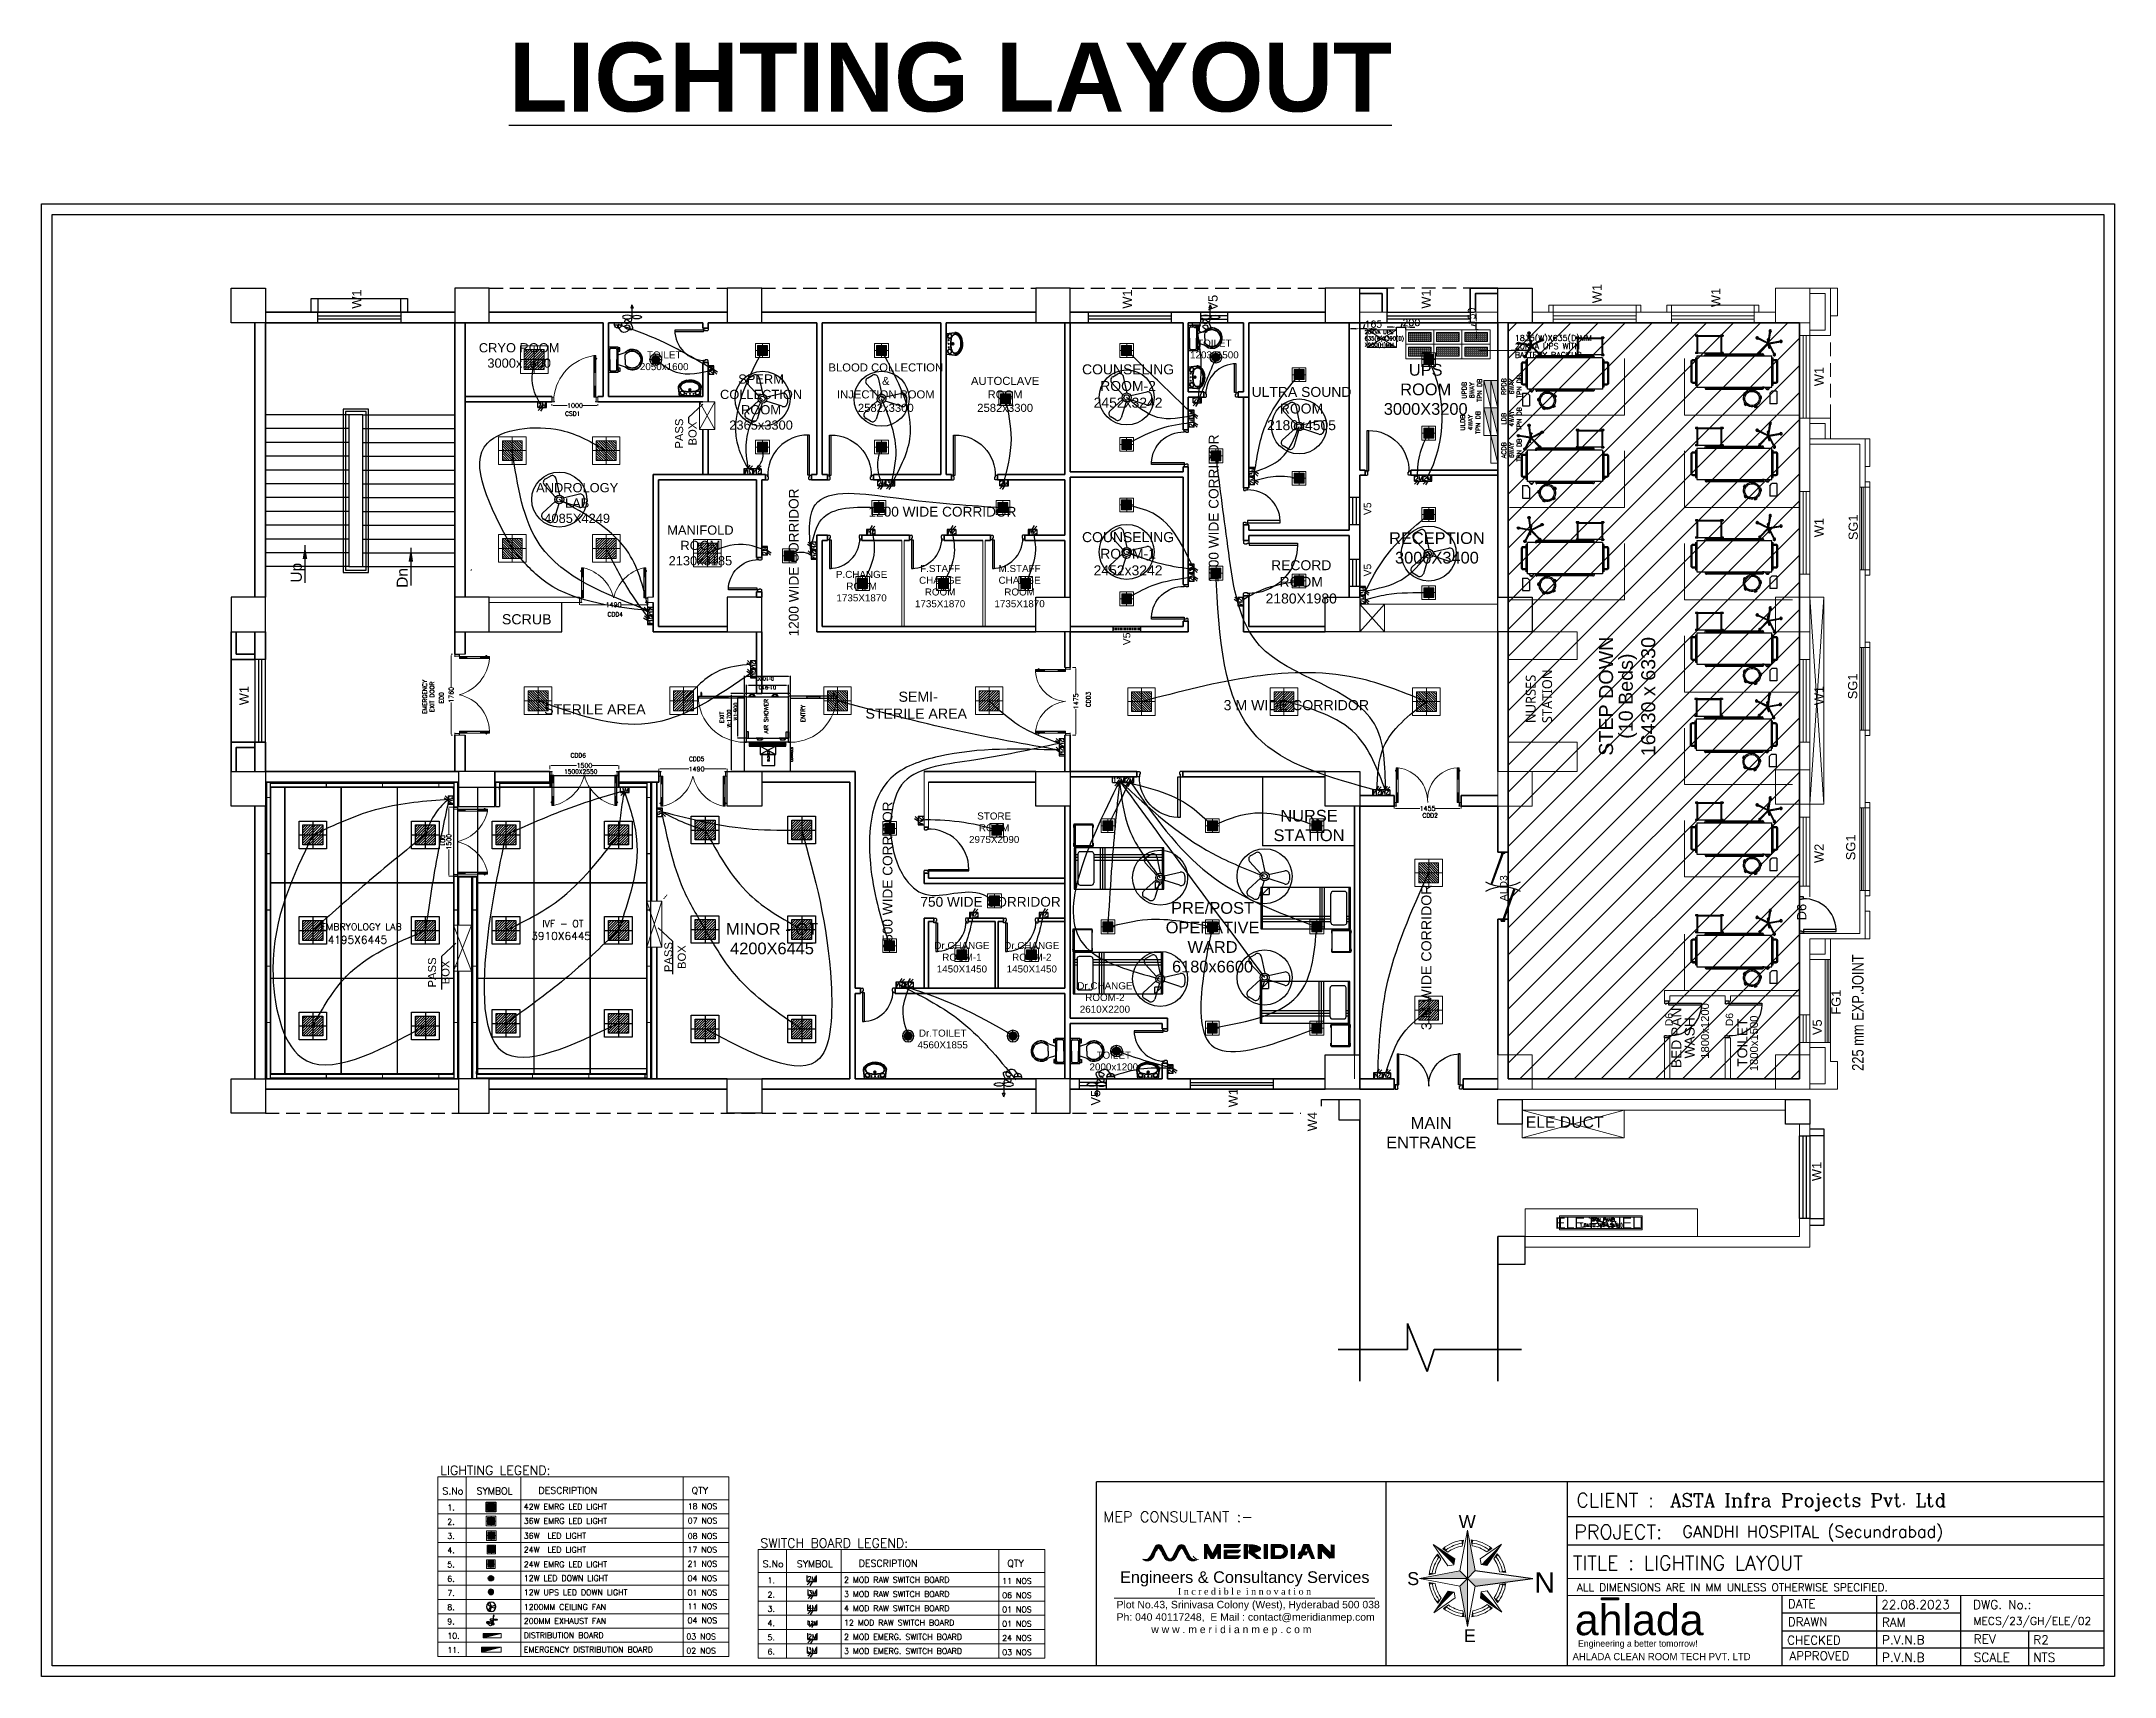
# Model space of a CAD drawing. Extents: x 3505867 to 3988380, y -625948 to -590408.
# Drawn here: x 3555319 to 3600400, y -625948 to -590408 of the extents above; entities that cross this region are included whole.
import ezdxf
from ezdxf import colors
from ezdxf.entities.mleader import LeaderData, LeaderLine
from ezdxf.enums import TextEntityAlignment as Align
from ezdxf.math import Vec2, Vec3

# ---------------------------------------------------------------- set-up
doc = ezdxf.new("R2010")
doc.units = 0
doc.header["$LTSCALE"] = 6
doc.header["$MEASUREMENT"] = 0
for name, pattern in [('1', [0]), ('ACAD_ISO04W100', [30, 24, -3, 0, -3]), ('CONTINU', [0]), ('DASHED2', [0.375, 0.25, -0.125]), ('HIDDEN', [0.375, 0.25, -0.125]), ('Hidden 2mm', [3, 2, -1])]:
    doc.linetypes.add(name, pattern=pattern)
doc.layers.get('0').update_dxf_attribs({"linetype": 'CONTINUOUS'})
doc.layers.get('Defpoints').update_dxf_attribs({"linetype": 'CONTINUOUS'})
for name, color, linetype, lineweight in [('0 Room description', 6, 'CONTINUOUS', 5), ('0 Room Dimensions', 7, 'CONTINUOUS', 0), ('1200 Door', 144, 'CONTINUOUS', 5), ('Ahlada 50mm Ceiling Panels', 191, 'CONTINUOUS', 0), ('Ahlada Coving', 3, 'CONTINUOUS', 0), ('axes', 40, 'ACAD_ISO04W100', 25), ('D.F', 251, 'CONTINUOUS', 5), ('Double Leaf Door', 4, 'CONTINUOUS', 18), ('ELE- DBS', 1, 'CONTINUOUS', 9), ('ELE-24W EMERGENCY  LED LIGHT', 5, 'CONTINUOUS', 18), ('ELE-24W LED LIGHT', 1, 'CONTINUOUS', 18), ('ELE-36W EMERGENCY  LED LIGHT', 7, 'CONTINUOUS', 18), ('ELE-36W LED LIGHT', 210, 'CONTINUOUS', 18), ('ELE-CABLE TRAY', 31, 'CONTINUOUS', 18), ('ELE. DB', 1, 'CONTINUOUS', 9), ('ELE.DB', 1, 'CONTINUOUS', 20), ('FURNITURE WALL', 8, 'CONTINUOUS', 5), ('hatch', 252, 'CONTINUOUS', 9), ('P-Wall', 36, 'CONTINUOUS', 35), ('Partition-80WP', 7, 'CONTINUOUS', 5), ('Single Leaf Door', 4, 'CONTINUOUS', 18), ('WALL', 10, 'CONTINUOUS', 35), ('WIN', 151, 'CONTINUOUS', 9)]:
    doc.layers.add(name, color=color, linetype=linetype, lineweight=lineweight)
for name, color, linetype in [('24W RAW POWER', 1, 'CONTINUOUS'), ('24W UPS POWER LIGHT', 5, 'CONTINUOUS'), ('80 mm Wall', 5, 'CONTINUOUS'), ('AHU-N Ducting', 30, 'CONTINUOUS'), ('AIR SHOWER', 7, 'CONTINUOUS'), ('Bed', 33, 'CONTINUOUS'), ('BLOCK HACTH', 10, 'CONTINUOUS'), ('Chajja', 7, 'CONTINUOUS'), ('COL', 5, 'CONTINUOUS'), ('DIM', 7, 'CONTINUOUS'), ('DOOR', 44, 'CONTINUOUS'), ('ELE 36W EMERGENCY LIGHT', 5, 'CONTINUOUS'), ('ELE 36W LED LIGHT', 6, 'CONTINUOUS'), ('ELE-1200MM CEILINGFAN', 6, 'CONTINUOUS'), ('ELE-12M P.SB', 5, 'CONTINUOUS'), ('ELE-12W LED', 1, 'CONTINUOUS'), ('ELE-12W UPS LIGHT', 3, 'CONTINUOUS'), ('ELE-2M RAW P.SB', 40, 'CONTINUOUS'), ('ELE-2M UPS P.SB', 3, 'CONTINUOUS'), ('ELE-3M RAW P.SB', 40, 'CONTINUOUS'), ('ELE-3M UPS P.SB', 3, 'CONTINUOUS'), ('ELE-4M RAW P.SB', 7, 'CONTINUOUS'), ('ELE-EXHAUST FAN', 10, 'CONTINUOUS'), ('ELE-LIGHTING WIRRING', 7, 'CONTINUOUS'), ('ELE.ELECTRICAL PANELS', 1, 'CONTINUOUS'), ('FUR', 21, 'CONTINUOUS'), ('furniture', 33, 'CONTINUOUS'), ('JOINERY', 7, 'CONTINUOUS'), ('Railing', 21, 'CONTINUOUS'), ('Staircase', 7, 'CONTINUOUS'), ('TEXT', 5, 'CONTINUOUS'), ('TITLE', 7, 'CONTINUOUS'), ('walls', 1, 'CONTINUOUS'), ('Window', 161, 'CONTINUOUS')]:
    doc.layers.add(name, color=color, linetype=linetype)
doc.layers.add('CFT_LOOPING', color=7, linetype='1', lineweight=0, true_color=0xd6d600)
doc.layers.add('ELE-42W EMERGENCY DOWN LIGHT', color=7, linetype='CONTINUOUS', true_color=0x608ec6)
doc.layers.add('ELE-LIGHTING WIRING', color=7, linetype='CONTINUOUS', true_color=0x63d7b6)
doc.styles.add('ARI', font='')
doc.styles.add('ARIAL', font='')
doc.styles.add('FS-ARIAL', font='')
doc.styles.add('IRFAN', font='romans.shx')
doc.styles.add('RAGHAV', font='')
doc.styles.add('ROMANS', font='romans.shx')
doc.styles.add('SIMPLEX', font='SIMPLEX')
doc.styles.get("Standard").update_dxf_attribs({"font": 'SIMPLEX'})
doc.styles.add('sudheer', font='romanc.shx')
doc.styles.add('T 1-25', font='segoeui.ttf', dxfattribs={"width": 0.8, "height": 50})
doc.styles.get('ARI').set_extended_font_data('Arial')
doc.styles.get('ARIAL').set_extended_font_data('Arial')
doc.styles.get('FS-ARIAL').set_extended_font_data('Arial')
doc.styles.get('RAGHAV').set_extended_font_data('Sakkal Majalla')
doc.linetypes.add('ZIGZAG', pattern='A,0.0001,-0.2,[131,ltypeshp.shx,S=0.2,R=0,X=-0.2,Y=0],-0.4,[131,ltypeshp.shx,S=0.2,R=180,X=0.2,Y=0],-0.2', length=0.8001)
doc.dimstyles.new('AEPL1', dxfattribs={"dimtxt": 100, "dimasz": 25, "dimexe": 1.25, "dimexo": 50, "dimtad": 0, "dimdec": 0, "dimtxsty": 'ROMANS', "dimcen": 2.5, "dimclrd": 250, "dimclre": 250, "dimadec": 0, "dimazin": 0, "dimtfac": 1, "dimtdec": 0, "dimtmove": 0, "dimatfit": 3, "dimfxl": 1, "dimlwd": 0, "dimlwe": 0, "dimarcsym": 0})
doc.dimstyles.new('BIGDFD', dxfattribs={"dimtxt": 8, "dimasz": 4, "dimexe": 1, "dimexo": 2, "dimtad": 1, "dimlfac": 10, "dimtxsty": 'Standard', "dimcen": 2.5, "dimclrd": 5, "dimclre": 3, "dimclrt": 1, "dimadec": 0, "dimazin": 0, "dimtfac": 1, "dimtmove": 0, "dimatfit": 3, "dimfxl": 1, "dimarcsym": 0})
doc.dimstyles.new('BIGDFD$0', dxfattribs={"dimtxt": 8, "dimasz": 4, "dimexe": 1, "dimexo": 2, "dimtad": 1, "dimlfac": 10, "dimtxsty": 'Standard', "dimcen": 2.5, "dimclrd": 5, "dimclre": 3, "dimclrt": 1, "dimadec": 0, "dimazin": 0, "dimtfac": 1, "dimtmove": 0, "dimatfit": 3, "dimfxl": 1, "dimarcsym": 0})
doc.dimstyles.new('D 1-25', dxfattribs={"dimtxt": 50, "dimasz": 12.5, "dimexe": 0, "dimexo": 10, "dimgap": 0, "dimtad": 0, "dimdec": 0, "dimzin": 0, "dimdsep": 46, "dimtxsty": 'T 1-25', "dimblk": 'ARCHTICK', "dimcen": 5, "dimclrd": 256, "dimclre": 256, "dimclrt": 256, "dimadec": 0, "dimazin": 0, "dimtfac": 50, "dimtdec": 0, "dimtmove": 1, "dimatfit": 2, "dimfxl": 1, "dimtolj": 1, "dimtzin": 0, "dimarcsym": 0})
doc.dimstyles.new('int. dim', dxfattribs={"dimtxt": 900, "dimasz": 450, "dimexe": 150, "dimexo": 150, "dimgap": 150, "dimtad": 0, "dimdec": 0, "dimzin": 12, "dimdsep": 46, "dimtxsty": 'ARI', "dimblk": 'ARCHTICK', "dimcen": 1.5, "dimdle": 150, "dimclrd": 256, "dimclre": 256, "dimclrt": 7, "dimazin": 0, "dimtfac": 1, "dimtdec": 0, "dimtix": 1, "dimtmove": 2, "dimatfit": 3, "dimfxl": 1, "dimtolj": 1, "dimtzin": 0, "dimlwd": -1, "dimlwe": -1, "dimarcsym": 0})
doc.dimstyles.new('TEXT', dxfattribs={"dimscale": 0, "dimtxt": 500, "dimasz": 100, "dimexe": 75, "dimexo": 100, "dimgap": 50, "dimtad": 0, "dimdec": 0, "dimzin": 0, "dimdsep": 46, "dimtxsty": 'ARIAL', "dimblk": 'OBLIQUE', "dimcen": 0.09, "dimdle": 100, "dimclrd": 256, "dimclre": 256, "dimclrt": 6, "dimadec": 0, "dimazin": 0, "dimtfac": 1, "dimtdec": 0, "dimtofl": 0, "dimtmove": 2, "dimatfit": 3, "dimfxl": 1, "dimfrac": 2, "dimtolj": 1, "dimtzin": 0, "dimarcsym": 0})

# ---------------------------------------------------------------- blocks, each defined once
blk = doc.blocks.new('Z$W@#5624')
at = {"layer": 'DOOR'}
for p, q in [((1770, 446), (949, 745)), ((1779, 470), (957, 769)), ((1122, 709), (1113, 685)), ((1610, 518), (1117, 697)), ((0, 499), (25, 499)), ((0, 400), (0, 499)), ((0, 400), (25, 400)), ((19, 429), (28, 453)), ((19, 429), (840, 130)), ((25, 400), (25, 499)), ((28, 453), (849, 154)), ((183, 369), (192, 393)), ((188, 381), (680, 202)), ((685, 214), (676, 190)), ((1614, 529), (1606, 506)), ((1779, 470), (1770, 446)), ((1798, 499), (1773, 499)), ((1773, 400), (1773, 499)), ((1798, 400), (1773, 400)), ((1798, 400), (1798, 499))]:
    blk.add_line(p, q, dxfattribs=at)
at = {"layer": 'DOOR', "color": 145, "extrusion": (0, 0, -1)}
for centre, start_param, end_param in [((0, 449), -0.523599, 0.523599), ((1798, 449), 2.617994, 3.665191)]:
    blk.add_ellipse(centre, major_axis=(899, 0), ratio=1, start_param=start_param, end_param=end_param, dxfattribs=at)
blk = doc.blocks.new('A$C19B8274B')
at = {"layer": 'DOOR'}
for p, q in [((-45, 925), (-80, 925)), ((-80, 50), (-80, 925)), ((-45, 50), (-45, 925)), ((-45, 50), (-80, 50)), ((-955, -50), (-955, -47.5)), ((-940, -35), (-942.5, -35)), ((-60, -35), (-57.5, -35)), ((-45, -50), (-45, -47.5))]:
    blk.add_line(p, q, dxfattribs=at)
for points in [[(-940, 15), (-955, 15), (-955, 50), (-1000, 50), (-1000, -50), (-955, -50)], [(-940, -35), (-940, 15)], [(-60, 15), (-45, 15), (-45, 50), (0, 50), (0, -50), (-45, -50)], [(-60, -35), (-60, 15)]]:
    blk.add_lwpolyline(points, dxfattribs=at)
at = {"layer": 'DOOR', "color": 145}
blk.add_arc((-80, 50), 875, 90, 182.29244, dxfattribs=at)
at = {"layer": 'DOOR'}
for centre, start, end in [((-955, -35), 270, 0), ((-45, -35), 180, 270)]:
    blk.add_arc(centre, 12.5, start, end, dxfattribs=at)
blk = doc.blocks.new('A$C6969112B')
at = {"layer": 'Bed', "color": 8}
for p, q in [((387, 1872), (116, 1872)), ((116, 1872), (116, 1719)), ((387, 1872), (387, 1762)), ((1374, 1709), (1186, 1807)), ((1421, 1704), (1194, 1823)), ((1421, 1704), (1464, 1956)), ((1438, 1701), (1481, 1953)), ((55, 1439), (34, 1391)), ((54, 1382), (34, 1391)), ((75, 1430), (54, 1382)), ((75, 1430), (55, 1439)), ((72, 1402), (64, 1406)), ((343, 1719), (116, 1719)), ((229, 1539), (227, 1517)), ((227, 1517), (279, 1511)), ((229, 1539), (281, 1533)), ((281, 1533), (279, 1511)), ((343, 1719), (387, 1762)), ((429, 1399), (408, 1396)), ((408, 1396), (414, 1344)), ((428, 1689), (478, 1729)), ((428, 1654), (478, 1615)), ((429, 1399), (436, 1347)), ((432, 1559), (432, 1557)), ((434, 343), (434, 1557)), ((451, 343), (451, 1557)), ((453, 1559), (453, 1557)), ((476, 1595), (476, 1561)), ((478, 1766), (1160, 1766)), ((478, 131), (478, 1766)), ((521, 1793), (1116, 1793)), ((521, 1766), (521, 1793)), ((1116, 1766), (1116, 1793)), ((1160, 131), (1160, 1766)), ((1162, 1595), (1162, 1561)), ((1185, 1559), (1185, 1557)), ((1186, 343), (1186, 1557)), ((1204, 343), (1204, 1557)), ((1205, 1559), (1205, 1557)), ((1409, 1685), (1229, 1510)), ((1425, 1676), (1242, 1497)), ((1324, 1707), (1324, 1710)), ((1329, 1699), (1522, 1666)), ((1332, 1716), (1525, 1683)), ((1340, 1697), (1343, 1714)), ((1425, 1676), (1538, 1447)), ((1438, 1701), (1691, 1738)), ((1443, 1679), (1554, 1454)), ((1483, 1690), (1694, 1721)), ((1512, 1667), (1515, 1685)), ((1530, 1671), (1531, 1675)), ((76, 1196), (91, 1212)), ((116, 1161), (76, 1196)), ((130, 1178), (91, 1212)), ((120, 1198), (114, 1191)), ((116, 1161), (130, 1178)), ((347, 1187), (301, 1160)), ((313, 1141), (301, 1160)), ((358, 1168), (313, 1141)), ((358, 1168), (347, 1187)), ((436, 1347), (414, 1344)), ((1234, 703), (1212, 703)), ((1212, 703), (1212, 650)), ((1223, 650), (1212, 650)), ((1223, 131), (1223, 676)), ((1223, 676), (1594, 676)), ((1223, 659), (1577, 659)), ((1234, 703), (1234, 676)), ((1577, 659), (1577, 148)), ((1605, 703), (1583, 703)), ((1583, 703), (1583, 676)), ((1594, 676), (1594, 131)), ((1605, 650), (1594, 650)), ((1605, 703), (1605, 650)), ((432, 340), (432, 343)), ((453, 340), (453, 343)), ((476, 304), (476, 339)), ((1160, 131), (478, 131)), ((521, 105), (521, 131)), ((1116, 105), (521, 105)), ((1116, 105), (1116, 131)), ((1162, 304), (1162, 339)), ((1185, 340), (1185, 343)), ((1205, 340), (1205, 343)), ((1223, 157), (1212, 157)), ((1212, 157), (1212, 105)), ((1234, 105), (1212, 105)), ((1577, 148), (1223, 148)), ((1594, 131), (1223, 131)), ((1234, 131), (1234, 105)), ((1583, 131), (1583, 105)), ((1605, 105), (1583, 105)), ((1605, 157), (1594, 157)), ((1605, 157), (1605, 105))]:
    blk.add_line(p, q, dxfattribs=at)
for points in [[(565, 1793), (565, 1854, -0.414214), (608, 1897), (1029, 1897, -0.414214), (1073, 1854), (1073, 1793)], [(587, 1793), (587, 1854, -0.414214), (608, 1875), (1029, 1875, -0.414214), (1051, 1854), (1051, 1793)], [(476, 1593), (451, 1585, 0.318781), (430, 1563), (430, 1559), (455, 1559), (455, 1563), (476, 1563)], [(1162, 1593), (1186, 1585, -0.318781), (1208, 1563), (1208, 1559), (1182, 1559), (1182, 1563), (1162, 1563)], [(476, 307), (451, 314, -0.318781), (430, 336), (430, 340), (455, 340), (455, 336), (476, 336)], [(1073, 105), (1073, 44, -0.414214), (1029, 0), (608, 0, -0.414214), (565, 44), (565, 105)], [(1051, 105), (1051, 44, -0.414214), (1029, 22), (608, 22, -0.414214), (587, 44), (587, 105)], [(1162, 307), (1186, 314, 0.318781), (1208, 336), (1208, 340), (1182, 340), (1182, 336), (1162, 336)]]:
    blk.add_lwpolyline(points, format="xyb", dxfattribs=at)
for points in [[(432, 1557), (453, 1557)], [(476, 1595), (478, 1595)], [(476, 1561), (478, 1561)], [(1162, 1595), (1160, 1595)], [(1162, 1561), (1160, 1561)], [(1205, 1557), (1185, 1557)], [(432, 343), (453, 343)], [(476, 339), (478, 339)], [(476, 304), (478, 304)], [(1162, 339), (1160, 339)], [(1162, 304), (1160, 304)], [(1205, 343), (1185, 343)]]:
    blk.add_lwpolyline(points, dxfattribs=at)
blk.add_circle((435, 1672), 9.27, dxfattribs=at)
for centre, radius, start, end in [((441, 1672), 21.4, 125.427, 234.573), ((1289, 676), 80.7, 161.0754, 198.9246), ((1158, 676), 80.7, 0, 18.9246), ((1660, 676), 80.7, 161.0754, 180), ((1529, 676), 80.7, 341.0754, 18.9246), ((1289, 131), 80.7, 161.0754, 198.9246), ((1158, 131), 80.7, 341.0754, 0), ((1660, 131), 80.7, 180, 198.9246), ((1529, 131), 80.7, 341.0754, 18.9246)]:
    blk.add_arc(centre, radius, start, end, dxfattribs=at)
at = {"layer": 'Bed', "color": 8, "extrusion": (0, 0, -1)}
for centre, major_axis, start_param, end_param in [((1184, 1818), (18.5, 18.5), 1.608733, 7.212244), ((1189, 1814), (4.94, 4.94), 2.839692, 4.403974), ((1427, 1691), (194, 194), 4.403974, 4.417003), ((1191, 1817), (4.94, 4.94), 4.417003, 5.981285), ((1474, 1962), (18.5, 18.5), 2.86537, 8.468881), ((1471, 1955), (4.94, 4.94), 4.096329, 5.660611), ((1427, 1691), (194, 194), -0.622575, -0.609545), ((1474, 1954), (4.94, 4.94), -0.609545, 0.954736), ((114, 1384), (-57.1, 57.1), 5.588367, 6.248962), ((232, 1332), (-182, 20), -0.000636, 6.282549), ((232, 1332), (-123, 123), 4.624291, 5.911682), ((-5, 1437), (-57.1, 57.1), 2.446775, 3.107369), ((232, 1332), (-154, 17), -0.00023, 6.282955), ((261, 1590), (-57.1, 57.1), 3.707499, 4.368094), ((247, 1460), (-57.1, 57.1), 0.565907, 1.226501), ((487, 1380), (-57.1, 57.1), 5.038602, 5.699197), ((357, 1363), (-57.1, 57.1), 1.897009, 2.557604), ((1230, 1499), (18.5, 18.5), 0.352096, 5.955607), ((1234, 1505), (4.94, 4.94), 3.160366, 4.724648), ((1427, 1691), (-194, 194), 4.718133, 4.731162), ((1237, 1502), (4.94, 4.94), 1.583055, 3.147337), ((1331, 1705), (4.94, 4.94), 2.525533, 4.096329), ((1331, 1709), (4.94, 4.94), 4.096329, 5.667125), ((1549, 1444), (18.5, 18.5), -0.904541, 4.69897), ((1523, 1672), (4.94, 4.94), 0.954736, 2.525533), ((1524, 1676), (4.94, 4.94), -0.61606, 0.954736), ((1544, 1450), (4.94, 4.94), 1.903729, 3.468011), ((1427, 1691), (194, 194), 1.8907, 1.903729), ((1547, 1451), (4.94, 4.94), 0.326418, 1.8907), ((1699, 1730), (18.5, 18.5), 4.122007, 9.725518), ((1692, 1731), (4.94, 4.94), -0.930219, 0.634062), ((1693, 1728), (4.94, 4.94), 0.647092, 2.211374), ((1427, 1691), (-194, 194), 2.204859, 2.217888), ((146, 1236), (-57.1, 57.1), 4.308534, 4.969129), ((61, 1137), (-57.1, 57.1), 1.166941, 1.827536), ((363, 1107), (-57.1, 57.1), 6.205277, 6.865872), ((296, 1220), (-57.1, 57.1), 3.063684, 3.724279)]:
    blk.add_ellipse(centre, major_axis=major_axis, ratio=1, start_param=start_param, end_param=end_param, dxfattribs=at)
blk = doc.blocks.new('1000')
at = {"layer": 'DOOR'}
for p, q in [((0, -111, 0), (0, 0)), ((0, 0), (55, 0, 0)), ((945, 0, 0), (945, -2, 0)), ((1000, 0), (945, 0, 0)), ((1000, -111, 0), (1000, 0)), ((55, -111, 0), (0, -111, 0)), ((55, 0, 0), (55, -3, 0)), ((70, -55, 0), (55, -55, 0)), ((55, -55, 0), (55, -111, 0)), ((55, -111, 0), (55, -1001, 0)), ((111, -111, 0), (55, -111, 0)), ((70, -15, 0), (68, -15, 0)), ((70, -15, 0), (70, -55, 0)), ((111, -1001, 0), (111, -111, 0)), ((930, -15, 0), (930, -55, 0)), ((930, -15, 0), (932, -15, 0)), ((930, -55, 0), (945, -55, 0)), ((945, -55, 0), (945, -111, 0)), ((945, -111, 0), (1000, -111, 0)), ((55, -1001, 0), (111, -1001, 0))]:
    blk.add_line(p, q, dxfattribs=at)
for centre, start_param, end_param in [((55, -15, 0), 3.926897, 5.497693), ((945, -15, 0), -0.785492, 0.785304)]:
    blk.add_ellipse(centre, major_axis=(-8.84, 8.84, 0), ratio=1, start_param=start_param, end_param=end_param, dxfattribs=at)
at = {"layer": 'DOOR', "color": 145}
blk.add_ellipse((71, -128, 0), major_axis=(597, 637, 0), ratio=0.999944, start_param=3.940126, end_param=5.484659, dxfattribs=at)
blk = doc.blocks.new('_Oblique')
at = {"color": 0, "linetype": 'ByBlock', "lineweight": -2}
blk.add_line((-0.5, -0.5), (0.5, 0.5), dxfattribs=at)
blk = doc.blocks.new('A$C45A5314D')
at = {"layer": 'furniture', "color": 8, "ltscale": 0.75}
for p, q in [((-1962, 946), (-1950, 946)), ((-1962, 944), (-1950, 944)), ((-1962, 943), (-1950, 943)), ((-1962, 941), (-1950, 941)), ((-1962, 939), (-1950, 939)), ((-1962, 936), (-1950, 936)), ((-1962, 932), (-1950, 932)), ((-1962, 927), (-1950, 927)), ((-1962, 921), (-1950, 921)), ((-1962, 913), (-1950, 913)), ((-1962, 907), (-1950, 907)), ((-1962, 902), (-1950, 902)), ((-1538, 946), (-1550, 946)), ((-1538, 944), (-1550, 944)), ((-1538, 943), (-1550, 943)), ((-1538, 941), (-1550, 941)), ((-1538, 939), (-1550, 939)), ((-1538, 936), (-1550, 936)), ((-1538, 932), (-1550, 932)), ((-1538, 927), (-1550, 927)), ((-1538, 921), (-1550, 921)), ((-1538, 913), (-1550, 913)), ((-1538, 907), (-1550, 907)), ((-1538, 902), (-1550, 902)), ((-1962, 898), (-1950, 898)), ((-1962, 895), (-1950, 895)), ((-1962, 892), (-1950, 892)), ((-1962, 891), (-1950, 891)), ((-1962, 889), (-1950, 889)), ((-1962, 888), (-1950, 888)), ((-1962, 545), (-1950, 545)), ((-1962, 543), (-1950, 543)), ((-1962, 542), (-1950, 542)), ((-1962, 540), (-1950, 540)), ((-1962, 538), (-1950, 538)), ((-1962, 535), (-1950, 535)), ((-1962, 531), (-1950, 531)), ((-1962, 526), (-1950, 526)), ((-1962, 520), (-1950, 520)), ((-1962, 512), (-1950, 512)), ((-1962, 506), (-1950, 506)), ((-1962, 501), (-1950, 501)), ((-1962, 497), (-1950, 497)), ((-1962, 494), (-1950, 494)), ((-1962, 491), (-1950, 491)), ((-1962, 490), (-1950, 490)), ((-1962, 488), (-1950, 488)), ((-1962, 487), (-1950, 487)), ((-1962, 486), (-1950, 486)), ((-1538, 898), (-1550, 898)), ((-1538, 895), (-1550, 895)), ((-1538, 892), (-1550, 892)), ((-1538, 891), (-1550, 891)), ((-1538, 889), (-1550, 889)), ((-1538, 888), (-1550, 888)), ((-1538, 545), (-1550, 545)), ((-1538, 543), (-1550, 543)), ((-1538, 542), (-1550, 542)), ((-1538, 540), (-1550, 540)), ((-1538, 538), (-1550, 538)), ((-1538, 535), (-1550, 535)), ((-1538, 531), (-1550, 531)), ((-1538, 526), (-1550, 526)), ((-1538, 520), (-1550, 520)), ((-1538, 512), (-1550, 512)), ((-1538, 506), (-1550, 506)), ((-1538, 501), (-1550, 501)), ((-1538, 497), (-1550, 497)), ((-1538, 494), (-1550, 494)), ((-1538, 491), (-1550, 491)), ((-1538, 490), (-1550, 490)), ((-1538, 488), (-1550, 488)), ((-1538, 487), (-1550, 487))]:
    blk.add_line(p, q, dxfattribs=at)
at = {"layer": 'furniture', "ltscale": 0.75}
for p, q in [((-1962, 946), (-1950, 946)), ((-1962, 946), (-1962, 887)), ((-1950, 967), (-1550, 967)), ((-1950, 467), (-1950, 967)), ((-1930, 948), (-1930, 487)), ((-1930, 948), (-1550, 948)), ((-1550, 967), (-1550, 467)), ((-1538, 946), (-1550, 946)), ((-1538, 946), (-1538, 887)), ((-1962, 887), (-1950, 887)), ((-1962, 545), (-1950, 545)), ((-1962, 545), (-1962, 486)), ((-1962, 486), (-1950, 486)), ((-1550, 467), (-1950, 467)), ((-1550, 487), (-1930, 487)), ((-1538, 887), (-1550, 887)), ((-1538, 545), (-1550, 545)), ((-1538, 486), (-1550, 486)), ((-1538, 545), (-1538, 486))]:
    blk.add_line(p, q, dxfattribs=at)
at = {"layer": 'furniture'}
for p, q in [((0, 450), (-1950, 450)), ((-1950, 450), (-1950, -450)), ((-1920, 450), (-1920, -450)), ((-1920, 300), (-1869, 300)), ((-1920, 241), (-1869, 241)), ((-1920, 182), (-1869, 182)), ((-1869, 313), (-1869, -313)), ((-1572, 362), (-1820, 362)), ((-1523, 313), (-1523, -313)), ((-1523, 300), (-30, 300)), ((-1523, 241), (-30, 241)), ((-1523, 182), (-30, 182)), ((-1377, -450), (-1377, 450)), ((-1327, -450), (-1327, 450)), ((-1277, -450), (-1277, 450)), ((-30, -450), (-30, 450)), ((0, -450), (0, 450)), ((-1950, -450), (0, -450)), ((-1820, -362), (-1572, -362)), ((-180, -450), (-30, -300)), ((-180, -450), (-180, -300)), ((-30, -300), (-180, -300))]:
    blk.add_line(p, q, dxfattribs=at)
at = {"layer": 'furniture', "ltscale": 0.75}
for centre, start, end in [((-1876, 917), 161.0754, 198.9247), ((-1624, 917), 341.0754, 18.9247), ((-1876, 516), 161.0754, 198.9247), ((-1624, 516), 341.0754, 18.9247)]:
    blk.add_arc(centre, 91.1, start, end, dxfattribs=at)
at = {"layer": 'furniture'}
for centre, start, end in [((-1820, 313), 90, 180), ((-1572, 313), 0, 90), ((-1820, -313), 180, 270), ((-1572, -313), 270, 0)]:
    blk.add_arc(centre, 49.2, start, end, dxfattribs=at)
blk = doc.blocks.new('21500')
at = {"layer": 'DOOR'}
for p, q in [((68, 100), (68, 770)), ((68, 770), (102, 770)), ((102, 100), (102, 770)), ((1398, 100), (1398, 770)), ((1432, 770), (1398, 770)), ((1432, 100), (1432, 770)), ((68, 100), (102, 100)), ((68, 0), (68, 2)), ((82, 15), (80, 15)), ((1432, 100), (1398, 100)), ((1418, 15), (1420, 15)), ((1432, 0), (1432, 2))]:
    blk.add_line(p, q, dxfattribs=at)
for points in [[(82, 65), (68, 65), (68, 100), (22, 100), (22, 0), (68, 0)], [(82, 15), (82, 65)], [(1418, 65), (1432, 65), (1432, 100), (1478, 100), (1478, 0), (1432, 0)], [(1418, 15), (1418, 65)]]:
    blk.add_lwpolyline(points, dxfattribs=at)
at = {"layer": 'DOOR', "color": 145}
for centre, start, end in [((64, 84), 358.4209, 89.721), ((1436, 84), 90.279, 181.5791)]:
    blk.add_arc(centre, 686, start, end, dxfattribs=at)
at = {"layer": 'DOOR'}
for centre, start, end in [((68, 15), 270, 0), ((1432, 15), 180, 270)]:
    blk.add_arc(centre, 12.5, start, end, dxfattribs=at)
blk = doc.blocks.new('_ArchTick')
at = {"color": 0, "linetype": 'ByBlock', "const_width": 0.15}
blk.add_lwpolyline([(-0.5, -0.5), (0.5, 0.5)], dxfattribs=at)
blk = doc.blocks.new('Z$W@#1841')
at = {"layer": 'DOOR'}
blk.add_lwpolyline([(482, 633), (482, -167), (533, -167), (533, 633)], close=True, dxfattribs=at)
for points in [[(-254, -218), (-268, -218), (-268, -167), (-317, -167), (-317, -267), (-268, -267), (-268, -265, 0.414214), (-256, -254), (-254, -254)], [(519, -218), (533, -218), (533, -167), (583, -167), (583, -267), (533, -267), (533, -265, -0.414214), (522, -254), (519, -254)]]:
    blk.add_lwpolyline(points, format="xyb", close=True, dxfattribs=at)
at = {"layer": 'DOOR', "color": 145}
blk.add_arc((518, -152), 786, 92.6177, 181.1129, dxfattribs=at)
blk = doc.blocks.new('750')
at = {"layer": 'DOOR'}
for p, q in [((-50, 705), (-47.5, 705)), ((-35, 690), (-35, 692.5)), ((-50, 45), (-47.5, 45)), ((-35, 60), (-35, 57.5)), ((50, 45), (50, 80)), ((50, 80), (675, 80)), ((50, 45), (675, 45)), ((675, 45), (675, 80))]:
    blk.add_line(p, q, dxfattribs=at)
for points in [[(15, 690), (15, 705), (50, 705), (50, 750), (-50, 750), (-50, 705)], [(-35, 690), (15, 690)], [(15, 60), (15, 45), (50, 45), (50, 0), (-50, 0), (-50, 45)], [(-35, 60), (15, 60)]]:
    blk.add_lwpolyline(points, dxfattribs=at)
for centre, start, end in [((-35, 705), 180, 270), ((-35, 45), 90, 180)]:
    blk.add_arc(centre, 12.5, start, end, dxfattribs=at)
at = {"layer": 'DOOR', "color": 145}
blk.add_arc((15, 45), 660, 0, 90, dxfattribs=at)
blk = doc.blocks.new('*D128')
at = {"layer": 'Defpoints', "color": 0, "linetype": 'ByBlock'}
for p in [(-25370, 7793), (-26870, 7660), (-25370, 7660)]:
    blk.add_point(p, dxfattribs=at)
at = {"layer": 'DIM', "color": 250, "linetype": 'ByBlock', "lineweight": 0}
for p, q in [((-26870, 7710), (-26870, 7795)), ((-26845, 7793), (-26290, 7793)), ((-25395, 7793), (-25950, 7793)), ((-25370, 7710), (-25370, 7795))]:
    blk.add_line(p, q, dxfattribs=at)
at = {"layer": 'DIM', "color": 250, "linetype": 'ByBlock'}
for points in [[(-26845, 7797), (-26845, 7789), (-26870, 7793)], [(-25395, 7789), (-25395, 7797), (-25370, 7793)]]:
    blk.add_solid(points, dxfattribs=at)
at = {"layer": 'DIM', "color": 0, "linetype": 'ByBlock', "insert": (-26120, 7793), "char_height": 100, "attachment_point": 5, "style": 'ROMANS'}
blk.add_mtext('1500', dxfattribs=at)
blk = doc.blocks.new('*D129')
at = {"layer": 'Defpoints', "color": 0, "linetype": 'ByBlock'}
for p in [(-23015, 7717), (-24505, 7545), (-23015, 7545)]:
    blk.add_point(p, dxfattribs=at)
at = {"layer": 'DIM', "color": 250, "linetype": 'ByBlock', "lineweight": 0}
for p, q in [((-24505, 7595), (-24505, 7719)), ((-24480, 7717), (-23848, 7717)), ((-23040, 7717), (-23509, 7717)), ((-23015, 7595), (-23015, 7719))]:
    blk.add_line(p, q, dxfattribs=at)
at = {"layer": 'DIM', "color": 250, "linetype": 'ByBlock'}
for points in [[(-24480, 7721), (-24480, 7713), (-24505, 7717)], [(-23040, 7713), (-23040, 7721), (-23015, 7717)]]:
    blk.add_solid(points, dxfattribs=at)
at = {"layer": 'DIM', "color": 0, "linetype": 'ByBlock', "insert": (-23679, 7717), "char_height": 100, "attachment_point": 5, "style": 'ROMANS'}
blk.add_mtext('1490', dxfattribs=at)
blk = doc.blocks.new('*D130')
at = {"layer": 'Defpoints', "color": 0, "linetype": 'ByBlock'}
for p in [(-26230, 11392), (-24740, 11392), (-24740, 11287)]:
    blk.add_point(p, dxfattribs=at)
at = {"layer": 'DIM', "color": 250, "linetype": 'ByBlock', "lineweight": 0}
for p, q in [((-26230, 11342), (-26230, 11286)), ((-26205, 11287), (-25655, 11287)), ((-24765, 11287), (-25315, 11287)), ((-24740, 11342), (-24740, 11286))]:
    blk.add_line(p, q, dxfattribs=at)
at = {"layer": 'DIM', "color": 250, "linetype": 'ByBlock'}
for points in [[(-26205, 11291), (-26205, 11283), (-26230, 11287)], [(-24765, 11283), (-24765, 11291), (-24740, 11287)]]:
    blk.add_solid(points, dxfattribs=at)
at = {"layer": 'DIM', "color": 0, "linetype": 'ByBlock', "insert": (-25485, 11287), "char_height": 100, "attachment_point": 5, "style": 'ROMANS'}
blk.add_mtext('1490', dxfattribs=at)
blk = doc.blocks.new('*D131')
at = {"layer": 'Defpoints', "color": 0, "linetype": 'ByBlock'}
for p in [(-8510, 7025), (-7055, 7025), (-7055, 6860)]:
    blk.add_point(p, dxfattribs=at)
at = {"layer": 'DIM', "color": 250, "linetype": 'ByBlock', "lineweight": 0}
for p, q in [((-8510, 6975), (-8510, 6859)), ((-8485, 6860), (-7952, 6860)), ((-7080, 6860), (-7613, 6860)), ((-7055, 6975), (-7055, 6859))]:
    blk.add_line(p, q, dxfattribs=at)
at = {"layer": 'DIM', "color": 250, "linetype": 'ByBlock'}
for points in [[(-8485, 6864), (-8485, 6856), (-8510, 6860)], [(-7080, 6856), (-7080, 6864), (-7055, 6860)]]:
    blk.add_solid(points, dxfattribs=at)
at = {"layer": 'DIM', "color": 0, "linetype": 'ByBlock', "insert": (-7783, 6860), "char_height": 100, "attachment_point": 5, "style": 'ROMANS'}
blk.add_mtext('1455', dxfattribs=at)
blk = doc.blocks.new('1500x80')
at = {"layer": 'Double Leaf Door'}
for points in [[(99336, -25418), (99341, -25418), (99341, -25121), (99336, -25121)], [(99380, -25121), (99375, -25121), (99375, -25418), (99380, -25418)], [(100704, -25121), (100709, -25121), (100709, -25418), (100704, -25418)], [(100748, -25418), (100743, -25418), (100743, -25121), (100748, -25121)]]:
    blk.add_hatch(color=6, dxfattribs=at).paths.add_polyline_path(points)
at = {"layer": 'Double Leaf Door', "color": 8}
for p, q in [((99322, -24985), (99322, -25003)), ((99336, -24983), (99324, -24983)), ((99324, -25005), (99336, -25005)), ((99336, -25582), (99336, -24928)), ((99336, -24928), (99380, -24928)), ((99336, -24983), (99336, -25005)), ((99358, -25121), (99358, -24928)), ((99380, -24928), (99380, -25582)), ((100748, -24928), (100704, -24928)), ((100704, -24928), (100704, -25582)), ((100726, -25121), (100726, -24928)), ((100748, -25582), (100748, -24928)), ((100748, -24983), (100760, -24983)), ((100748, -24983), (100748, -25005)), ((100760, -25005), (100748, -25005)), ((100762, -24985), (100762, -25003)), ((99292, -25582), (99292, -25662)), ((99332, -25582), (99292, -25582)), ((99292, -25662), (99332, -25662)), ((99294, -25584), (99294, -25660)), ((99330, -25584), (99294, -25584)), ((99294, -25660), (99332, -25660)), ((99330, -25659), (99330, -25584)), ((99342, -25659), (99330, -25659)), ((99332, -25657), (99332, -25582)), ((99344, -25657), (99332, -25657)), ((99332, -25660), (99342, -25660)), ((99332, -25662), (99344, -25662)), ((99380, -25582), (99336, -25582)), ((99342, -25660), (99342, -25659)), ((99344, -25662), (99344, -25657)), ((99358, -25582), (99358, -25418)), ((100704, -25582), (100748, -25582)), ((100726, -25582), (100726, -25418)), ((100740, -25662), (100740, -25657)), ((100740, -25657), (100752, -25657)), ((100752, -25662), (100740, -25662)), ((100742, -25660), (100742, -25659)), ((100742, -25659), (100754, -25659)), ((100752, -25660), (100742, -25660)), ((100752, -25657), (100752, -25582)), ((100752, -25582), (100792, -25582)), ((100790, -25660), (100752, -25660)), ((100792, -25662), (100752, -25662)), ((100754, -25659), (100754, -25584)), ((100754, -25584), (100790, -25584)), ((100790, -25584), (100790, -25660)), ((100792, -25582), (100792, -25662))]:
    blk.add_line(p, q, dxfattribs=at)
at = {"layer": 'Double Leaf Door', "color": 6}
for p, q in [((99380, -25121), (99336, -25121)), ((99336, -25121), (99336, -25418)), ((99341, -25418), (99341, -25121)), ((99375, -25418), (99375, -25121)), ((99380, -25418), (99380, -25121)), ((100704, -25418), (100704, -25121)), ((100704, -25121), (100748, -25121)), ((100709, -25418), (100709, -25121)), ((100743, -25418), (100743, -25121)), ((100748, -25121), (100748, -25418)), ((99336, -25418), (99380, -25418)), ((100748, -25418), (100704, -25418))]:
    blk.add_line(p, q, dxfattribs=at)
at = {"layer": 'Double Leaf Door', "color": 6, "ltscale": 100}
for p, q in [((99375, -25121), (99375, -25418)), ((100709, -25121), (100709, -25418))]:
    blk.add_line(p, q, dxfattribs=at)
at = {"layer": 'Double Leaf Door', "color": 6}
for points in [[(99336, -25121), (99336, -25418), (99341, -25418), (99341, -25121), (99336, -25121)], [(99380, -25121), (99380, -25418), (99375, -25418), (99375, -25121), (99380, -25121)], [(100704, -25121), (100704, -25418), (100709, -25418), (100709, -25121), (100704, -25121)], [(100748, -25121), (100748, -25418), (100743, -25418), (100743, -25121), (100748, -25121)]]:
    blk.add_lwpolyline(points, dxfattribs=at)
at = {"layer": 'Double Leaf Door', "ltscale": 5000}
for points in [[(99336, -25121), (99336, -25418), (99341, -25418), (99341, -25121), (99336, -25121)], [(100748, -25121), (100748, -25418), (100743, -25418), (100743, -25121), (100748, -25121)]]:
    blk.add_lwpolyline(points, dxfattribs=at)
at = {"layer": 'Double Leaf Door', "color": 8}
for centre, radius, start, end in [((99322, -24994), 3.72, 90, 270), ((99324, -24985), 1.98, 90, 180), ((99324, -25003), 1.98, 180, 270), ((99176, -25796), 892, 13.906, 76.7864), ((100908, -25796), 892, 103.2136, 166.094), ((100760, -24985), 1.98, 0, 90), ((100760, -25003), 1.98, 270, 0), ((100762, -24994), 3.72, 270, 90)]:
    blk.add_arc(centre, radius, start, end, dxfattribs=at)
blk = doc.blocks.new('1500x2100x100 DD')
at = {"layer": 'Double Leaf Door'}
for points in [[(49, 264), (54, 264), (54, 560), (49, 560)], [(93, 560), (88, 560), (88, 264), (93, 264)], [(1407, 560), (1412, 560), (1412, 264), (1407, 264)], [(1451, 264), (1446, 264), (1446, 560), (1451, 560)]]:
    blk.add_hatch(color=6, dxfattribs=at).paths.add_polyline_path(points)
at = {"layer": 'Double Leaf Door', "color": 8}
for p, q in [((35, 697), (35, 679)), ((49, 699), (37, 699)), ((37, 677), (49, 677)), ((49, 100), (49, 754)), ((49, 754), (93, 754)), ((49, 699), (49, 677)), ((71, 560), (71, 754)), ((93, 754), (93, 100)), ((1451, 754), (1407, 754)), ((1407, 754), (1407, 100)), ((1429, 560), (1429, 754)), ((1451, 100), (1451, 754)), ((1451, 699), (1463, 699)), ((1451, 699), (1451, 677)), ((1463, 677), (1451, 677)), ((1465, 697), (1465, 679)), ((5, 100), (5, 0)), ((45, 100), (5, 100)), ((5, 0), (45, 0)), ((7, 98), (7, 2)), ((43, 98), (7, 98)), ((7, 2), (45, 2)), ((43, 3), (43, 98)), ((55, 3), (43, 3)), ((45, 5), (45, 100)), ((57, 5), (45, 5)), ((45, 2), (55, 2)), ((45, 0), (57, 0)), ((93, 100), (49, 100)), ((55, 2), (55, 3)), ((57, 0), (57, 5)), ((71, 100), (71, 264)), ((1407, 100), (1451, 100)), ((1429, 100), (1429, 264)), ((1443, 0), (1443, 5)), ((1443, 5), (1455, 5)), ((1455, 0), (1443, 0)), ((1445, 2), (1445, 3)), ((1445, 3), (1457, 3)), ((1455, 2), (1445, 2)), ((1455, 5), (1455, 100)), ((1455, 100), (1495, 100)), ((1493, 2), (1455, 2)), ((1495, 0), (1455, 0)), ((1457, 3), (1457, 98)), ((1457, 98), (1493, 98)), ((1493, 98), (1493, 2)), ((1495, 100), (1495, 0))]:
    blk.add_line(p, q, dxfattribs=at)
at = {"layer": 'Double Leaf Door', "color": 6}
for p, q in [((93, 560), (49, 560)), ((49, 560), (49, 264)), ((54, 264), (54, 560)), ((88, 264), (88, 560)), ((93, 264), (93, 560)), ((1407, 264), (1407, 560)), ((1407, 560), (1451, 560)), ((1412, 264), (1412, 560)), ((1446, 264), (1446, 560)), ((1451, 560), (1451, 264)), ((49, 264), (93, 264)), ((1451, 264), (1407, 264))]:
    blk.add_line(p, q, dxfattribs=at)
at = {"layer": 'Double Leaf Door', "color": 6, "ltscale": 100}
for p, q in [((88, 560), (88, 264)), ((1412, 560), (1412, 264))]:
    blk.add_line(p, q, dxfattribs=at)
at = {"layer": 'Double Leaf Door', "color": 6}
for points in [[(49, 560), (49, 264), (54, 264), (54, 560), (49, 560)], [(93, 560), (93, 264), (88, 264), (88, 560), (93, 560)], [(1407, 560), (1407, 264), (1412, 264), (1412, 560), (1407, 560)], [(1451, 560), (1451, 264), (1446, 264), (1446, 560), (1451, 560)]]:
    blk.add_lwpolyline(points, dxfattribs=at)
at = {"layer": 'Double Leaf Door', "ltscale": 5000}
for points in [[(49, 560), (49, 264), (54, 264), (54, 560), (49, 560)], [(1451, 560), (1451, 264), (1446, 264), (1446, 560), (1451, 560)]]:
    blk.add_lwpolyline(points, dxfattribs=at)
at = {"layer": 'Double Leaf Door', "color": 8}
for centre, radius, start, end in [((35, 688), 3.72, 90, 270), ((37, 697), 1.98, 90, 180), ((37, 679), 1.98, 180, 270), ((-111, -108), 886, 13.5745, 76.6836), ((1611, -108), 886, 103.3164, 166.4255), ((1463, 697), 1.98, 0, 90), ((1463, 679), 1.98, 270, 0), ((1465, 688), 3.72, 270, 90)]:
    blk.add_arc(centre, radius, start, end, dxfattribs=at)
blk = doc.blocks.new('1800x100')
at = {"layer": 'Double Leaf Door'}
for points in [[(101628, -31395), (101633, -31395), (101633, -31098), (101628, -31098)], [(101672, -31098), (101667, -31098), (101667, -31395), (101672, -31395)], [(103256, -31098), (103261, -31098), (103261, -31395), (103256, -31395)], [(103300, -31395), (103295, -31395), (103295, -31098), (103300, -31098)]]:
    blk.add_hatch(color=6, dxfattribs=at).paths.add_polyline_path(points)
at = {"layer": 'Double Leaf Door', "color": 8}
for p, q in [((101613, -30962), (101613, -30980)), ((101628, -30960), (101615, -30960)), ((101615, -30982), (101628, -30982)), ((101628, -31558), (101628, -30904)), ((101628, -30904), (101672, -30904)), ((101628, -30960), (101628, -30982)), ((101650, -31098), (101650, -30904)), ((101672, -30904), (101672, -31558)), ((103300, -30904), (103256, -30904)), ((103256, -30904), (103256, -31558)), ((103278, -31098), (103278, -30904)), ((103300, -31558), (103300, -30904)), ((103300, -30960), (103312, -30960)), ((103300, -30960), (103300, -30982)), ((103312, -30982), (103300, -30982)), ((103314, -30962), (103314, -30980)), ((101650, -31558), (101650, -31395)), ((103278, -31558), (103278, -31395)), ((101584, -31558), (101584, -31658)), ((101624, -31558), (101584, -31558)), ((101584, -31658), (101624, -31658)), ((101586, -31560), (101586, -31656)), ((101622, -31560), (101586, -31560)), ((101586, -31656), (101624, -31656)), ((101622, -31655), (101622, -31560)), ((101634, -31655), (101622, -31655)), ((101624, -31654), (101624, -31558)), ((101636, -31654), (101624, -31654)), ((101624, -31656), (101634, -31656)), ((101624, -31658), (101636, -31658)), ((101672, -31558), (101628, -31558)), ((101634, -31656), (101634, -31655)), ((101636, -31658), (101636, -31654)), ((103256, -31558), (103300, -31558)), ((103292, -31658), (103292, -31654)), ((103292, -31654), (103304, -31654)), ((103304, -31658), (103292, -31658)), ((103294, -31656), (103294, -31655)), ((103294, -31655), (103306, -31655)), ((103304, -31656), (103294, -31656)), ((103304, -31654), (103304, -31558)), ((103304, -31558), (103344, -31558)), ((103342, -31656), (103304, -31656)), ((103344, -31658), (103304, -31658)), ((103306, -31655), (103306, -31560)), ((103306, -31560), (103342, -31560)), ((103342, -31560), (103342, -31656)), ((103344, -31558), (103344, -31658))]:
    blk.add_line(p, q, dxfattribs=at)
at = {"layer": 'Double Leaf Door', "color": 6}
for p, q in [((101672, -31098), (101628, -31098)), ((101628, -31098), (101628, -31395)), ((101633, -31395), (101633, -31098)), ((101667, -31395), (101667, -31098)), ((101672, -31395), (101672, -31098)), ((103256, -31395), (103256, -31098)), ((103256, -31098), (103300, -31098)), ((103261, -31395), (103261, -31098)), ((103295, -31395), (103295, -31098)), ((103300, -31098), (103300, -31395)), ((101628, -31395), (101672, -31395)), ((103300, -31395), (103256, -31395))]:
    blk.add_line(p, q, dxfattribs=at)
at = {"layer": 'Double Leaf Door', "color": 6, "ltscale": 100}
for p, q in [((101667, -31098), (101667, -31395)), ((103261, -31098), (103261, -31395))]:
    blk.add_line(p, q, dxfattribs=at)
at = {"layer": 'Double Leaf Door', "color": 6}
for points in [[(101628, -31098), (101628, -31395), (101633, -31395), (101633, -31098), (101628, -31098)], [(101672, -31098), (101672, -31395), (101667, -31395), (101667, -31098), (101672, -31098)], [(103256, -31098), (103256, -31395), (103261, -31395), (103261, -31098), (103256, -31098)], [(103300, -31098), (103300, -31395), (103295, -31395), (103295, -31098), (103300, -31098)]]:
    blk.add_lwpolyline(points, dxfattribs=at)
at = {"layer": 'Double Leaf Door', "ltscale": 5000}
for points in [[(101628, -31098), (101628, -31395), (101633, -31395), (101633, -31098), (101628, -31098)], [(103300, -31098), (103300, -31395), (103295, -31395), (103295, -31098), (103300, -31098)]]:
    blk.add_lwpolyline(points, dxfattribs=at)
at = {"layer": 'Double Leaf Door', "color": 8}
for centre, radius, start, end in [((101613, -30971), 3.72, 90, 270), ((101615, -30962), 1.98, 90, 180), ((101615, -30980), 1.98, 180, 270), ((101602, -31796), 894, 15.3848, 85.5115), ((103269, -31727), 822, 90.8957, 168.2081), ((103312, -30962), 1.98, 0, 90), ((103312, -30980), 1.98, 270, 0), ((103314, -30971), 3.72, 270, 90)]:
    blk.add_arc(centre, radius, start, end, dxfattribs=at)
blk = doc.blocks.new('*D132')
at = {"layer": 'Defpoints', "color": 0, "linetype": 'ByBlock'}
for p in [(-28940, 10210), (-29018, 8450), (-28940, 8450)]:
    blk.add_point(p, dxfattribs=at)
at = {"layer": 'DIM', "color": 250, "linetype": 'ByBlock', "lineweight": 0}
for p, q in [((-28990, 10210), (-29020, 10210)), ((-29018, 10185), (-29018, 9499)), ((-29018, 8475), (-29018, 9160)), ((-28990, 8450), (-29020, 8450))]:
    blk.add_line(p, q, dxfattribs=at)
at = {"layer": 'DIM', "color": 250, "linetype": 'ByBlock'}
for points in [[(-29014, 10185), (-29022, 10185), (-29018, 10210)], [(-29022, 8475), (-29014, 8475), (-29018, 8450)]]:
    blk.add_solid(points, dxfattribs=at)
at = {"layer": 'DIM', "color": 0, "linetype": 'ByBlock', "insert": (-29018, 9330), "char_height": 100, "attachment_point": 5, "rotation": 90, "style": 'ROMANS'}
blk.add_mtext('1760', dxfattribs=at)
blk = doc.blocks.new('1800x80')
at = {"layer": 'Double Leaf Door'}
for points in [[(101770, -25418), (101775, -25418), (101775, -25121), (101770, -25121)], [(101814, -25121), (101809, -25121), (101809, -25418), (101814, -25418)], [(103113, -25121), (103118, -25121), (103118, -25418), (103113, -25418)], [(103157, -25418), (103152, -25418), (103152, -25121), (103157, -25121)]]:
    blk.add_hatch(color=6, dxfattribs=at).paths.add_polyline_path(points)
at = {"layer": 'Double Leaf Door', "color": 8}
for p, q in [((101756, -24985), (101756, -25003)), ((101770, -24983), (101758, -24983)), ((101758, -25005), (101770, -25005)), ((101770, -25582), (101770, -24928)), ((101770, -24928), (101814, -24928)), ((101770, -24983), (101770, -25005)), ((101792, -25121), (101792, -24928)), ((101814, -24928), (101814, -25582)), ((103157, -24928), (103113, -24928)), ((103113, -24928), (103113, -25582)), ((103135, -25121), (103135, -24928)), ((103157, -25582), (103157, -24928)), ((103157, -24983), (103169, -24983)), ((103157, -24983), (103157, -25005)), ((103169, -25005), (103157, -25005)), ((103171, -24985), (103171, -25003)), ((101726, -25582), (101726, -25682)), ((101766, -25582), (101726, -25582)), ((101726, -25682), (101766, -25682)), ((101728, -25584), (101728, -25680)), ((101764, -25584), (101728, -25584)), ((101728, -25680), (101766, -25680)), ((101764, -25679), (101764, -25584)), ((101776, -25679), (101764, -25679)), ((101766, -25677), (101766, -25582)), ((101778, -25677), (101766, -25677)), ((101766, -25680), (101776, -25680)), ((101766, -25682), (101778, -25682)), ((101814, -25582), (101770, -25582)), ((101776, -25680), (101776, -25679)), ((101778, -25682), (101778, -25677)), ((101792, -25582), (101792, -25418)), ((103113, -25582), (103157, -25582)), ((103135, -25582), (103135, -25418)), ((103149, -25682), (103149, -25677)), ((103149, -25677), (103161, -25677)), ((103161, -25682), (103149, -25682)), ((103151, -25680), (103151, -25679)), ((103151, -25679), (103163, -25679)), ((103161, -25680), (103151, -25680)), ((103161, -25677), (103161, -25582)), ((103161, -25582), (103201, -25582)), ((103199, -25680), (103161, -25680)), ((103201, -25682), (103161, -25682)), ((103163, -25679), (103163, -25584)), ((103163, -25584), (103199, -25584)), ((103199, -25584), (103199, -25680)), ((103201, -25582), (103201, -25682))]:
    blk.add_line(p, q, dxfattribs=at)
at = {"layer": 'Double Leaf Door', "color": 6}
for p, q in [((101814, -25121), (101770, -25121)), ((101770, -25121), (101770, -25418)), ((101775, -25418), (101775, -25121)), ((101809, -25418), (101809, -25121)), ((101814, -25418), (101814, -25121)), ((103113, -25418), (103113, -25121)), ((103113, -25121), (103157, -25121)), ((103118, -25418), (103118, -25121)), ((103152, -25418), (103152, -25121)), ((103157, -25121), (103157, -25418)), ((101770, -25418), (101814, -25418)), ((103157, -25418), (103113, -25418))]:
    blk.add_line(p, q, dxfattribs=at)
at = {"layer": 'Double Leaf Door', "color": 6, "ltscale": 100}
for p, q in [((101809, -25121), (101809, -25418)), ((103118, -25121), (103118, -25418))]:
    blk.add_line(p, q, dxfattribs=at)
at = {"layer": 'Double Leaf Door', "color": 6}
for points in [[(101770, -25121), (101770, -25418), (101775, -25418), (101775, -25121), (101770, -25121)], [(101814, -25121), (101814, -25418), (101809, -25418), (101809, -25121), (101814, -25121)], [(103113, -25121), (103113, -25418), (103118, -25418), (103118, -25121), (103113, -25121)], [(103157, -25121), (103157, -25418), (103152, -25418), (103152, -25121), (103157, -25121)]]:
    blk.add_lwpolyline(points, dxfattribs=at)
at = {"layer": 'Double Leaf Door', "ltscale": 5000}
for points in [[(101770, -25121), (101770, -25418), (101775, -25418), (101775, -25121), (101770, -25121)], [(103157, -25121), (103157, -25418), (103152, -25418), (103152, -25121), (103157, -25121)]]:
    blk.add_lwpolyline(points, dxfattribs=at)
at = {"layer": 'Double Leaf Door', "color": 8}
for centre, radius, start, end in [((101756, -24994), 3.72, 90, 270), ((101758, -24985), 1.98, 90, 180), ((101758, -25003), 1.98, 180, 270), ((101732, -25659), 736, 6.0142, 83.5863), ((103143, -25607), 680, 92.5046, 177.8949), ((103169, -24985), 1.98, 0, 90), ((103169, -25003), 1.98, 270, 0), ((103171, -24994), 3.72, 270, 90)]:
    blk.add_arc(centre, radius, start, end, dxfattribs=at)
blk = doc.blocks.new('*D133')
at = {"layer": 'Defpoints', "color": 0, "linetype": 'ByBlock'}
for p in [(-15555, 9925), (-15432, 9925), (-15555, 8450)]:
    blk.add_point(p, dxfattribs=at)
at = {"layer": 'DIM', "color": 250, "linetype": 'ByBlock', "lineweight": 0}
for p, q in [((-15505, 9925), (-15431, 9925)), ((-15432, 9900), (-15432, 9357)), ((-15432, 8475), (-15432, 9018)), ((-15505, 8450), (-15431, 8450))]:
    blk.add_line(p, q, dxfattribs=at)
at = {"layer": 'DIM', "color": 250, "linetype": 'ByBlock'}
for points in [[(-15428, 9900), (-15436, 9900), (-15432, 9925)], [(-15436, 8475), (-15428, 8475), (-15432, 8450)]]:
    blk.add_solid(points, dxfattribs=at)
at = {"layer": 'DIM', "color": 0, "linetype": 'ByBlock', "insert": (-15432, 9188), "char_height": 100, "attachment_point": 5, "rotation": 90, "style": 'ROMANS'}
blk.add_mtext('1475', dxfattribs=at)
blk = doc.blocks.new('*D134')
at = {"layer": 'Defpoints', "color": 0, "linetype": 'ByBlock'}
for p in [(-26825, 15699), (-25825, 15699), (-25825, 15618)]:
    blk.add_point(p, dxfattribs=at)
at = {"layer": 'DIM', "color": 250, "linetype": 'ByBlock', "lineweight": 0}
for p, q in [((-26825, 15649), (-26825, 15617)), ((-26800, 15618), (-26495, 15618)), ((-25850, 15618), (-26155, 15618)), ((-25825, 15649), (-25825, 15617))]:
    blk.add_line(p, q, dxfattribs=at)
at = {"layer": 'DIM', "color": 250, "linetype": 'ByBlock'}
for points in [[(-26800, 15622), (-26800, 15614), (-26825, 15618)], [(-25850, 15614), (-25850, 15622), (-25825, 15618)]]:
    blk.add_solid(points, dxfattribs=at)
at = {"layer": 'DIM', "color": 0, "linetype": 'ByBlock', "insert": (-26325, 15618), "char_height": 100, "attachment_point": 5, "style": 'ROMANS'}
blk.add_mtext('1000', dxfattribs=at)
blk = doc.blocks.new('1000x2100x100 SD')
at = {"layer": 'Single Leaf Door'}
for points in [[(44, 339), (49, 339), (49, 635), (44, 635)], [(88, 635), (83, 635), (83, 339), (88, 339)]]:
    blk.add_hatch(color=6, dxfattribs=at).paths.add_polyline_path(points)
at = {"layer": 'Single Leaf Door', "color": 8}
for p, q in [((30, 947), (30, 929)), ((44, 949), (32, 949)), ((32, 927), (44, 927)), ((44, 100), (44, 1004)), ((44, 1004), (88, 1004)), ((44, 949), (44, 927)), ((66, 635), (66, 1004)), ((88, 1004), (88, 100)), ((0, 100), (0, 0)), ((40, 100), (0, 100)), ((0, 0), (40, 0)), ((2, 98), (2, 2)), ((38, 98), (2, 98)), ((2, 2), (40, 2)), ((38, 3), (38, 98)), ((50, 3), (38, 3)), ((40, 5), (40, 100)), ((52, 5), (40, 5)), ((40, 2), (50, 2)), ((40, 0), (52, 0)), ((88, 100), (44, 100)), ((50, 2), (50, 3)), ((52, 0), (52, 5)), ((66, 100), (66, 339)), ((948, 5), (960, 5)), ((948, 0), (948, 5)), ((960, 0), (948, 0)), ((950, 3), (962, 3)), ((950, 2), (950, 3)), ((960, 2), (950, 2)), ((960, 5), (960, 100)), ((960, 100), (1000, 100)), ((998, 2), (960, 2)), ((1000, 0), (960, 0)), ((962, 3), (962, 98)), ((962, 98), (998, 98)), ((998, 98), (998, 2)), ((1000, 100), (1000, 0))]:
    blk.add_line(p, q, dxfattribs=at)
at = {"layer": 'Single Leaf Door', "color": 6}
for p, q in [((88, 635), (44, 635)), ((44, 635), (44, 339)), ((49, 339), (49, 635)), ((83, 339), (83, 635)), ((88, 339), (88, 635)), ((44, 339), (88, 339))]:
    blk.add_line(p, q, dxfattribs=at)
at = {"layer": 'Single Leaf Door', "color": 6, "ltscale": 100}
blk.add_line((83, 635), (83, 339), dxfattribs=at)
at = {"layer": 'Single Leaf Door', "color": 6}
for points in [[(44, 635), (44, 339), (49, 339), (49, 635), (44, 635)], [(88, 635), (88, 339), (83, 339), (83, 635), (88, 635)]]:
    blk.add_lwpolyline(points, dxfattribs=at)
at = {"layer": 'Single Leaf Door', "ltscale": 5000}
blk.add_lwpolyline([(44, 635), (44, 339), (49, 339), (49, 635), (44, 635)], dxfattribs=at)
at = {"layer": 'Single Leaf Door', "color": 8}
for centre, radius, start, end in [((30, 938), 3.72, 90, 270), ((32, 947), 1.98, 90, 180), ((32, 929), 1.98, 180, 270), ((-69, -20), 1036, 6.6418, 81.2791)]:
    blk.add_arc(centre, radius, start, end, dxfattribs=at)
blk = doc.blocks.new('2000x80')
at = {"layer": 'Double Leaf Door'}
for points in [[(104210, -25358), (104215, -25358), (104215, -25061), (104210, -25061)], [(104254, -25061), (104249, -25061), (104249, -25358), (104254, -25358)], [(105533, -25061), (105538, -25061), (105538, -25358), (105533, -25358)], [(105577, -25358), (105572, -25358), (105572, -25061), (105577, -25061)]]:
    blk.add_hatch(color=6, dxfattribs=at).paths.add_polyline_path(points)
at = {"layer": 'Double Leaf Door', "color": 8}
for p, q in [((104196, -24871), (104196, -24888)), ((104210, -24869), (104198, -24869)), ((104198, -24890), (104210, -24890)), ((104210, -25567), (104210, -24813)), ((104210, -24813), (104254, -24813)), ((104210, -24869), (104210, -24890)), ((104232, -25061), (104232, -24813)), ((104254, -24813), (104254, -25567)), ((105577, -24813), (105533, -24813)), ((105533, -24813), (105533, -25567)), ((105555, -25061), (105555, -24813)), ((105577, -25567), (105577, -24813)), ((105577, -24869), (105589, -24869)), ((105577, -24869), (105577, -24890)), ((105589, -24890), (105577, -24890)), ((105591, -24871), (105591, -24888)), ((104166, -25567), (104166, -25647)), ((104206, -25567), (104166, -25567)), ((104166, -25647), (104206, -25647)), ((104168, -25569), (104168, -25645)), ((104204, -25569), (104168, -25569)), ((104168, -25645), (104206, -25645)), ((104204, -25644), (104204, -25569)), ((104216, -25644), (104204, -25644)), ((104206, -25642), (104206, -25567)), ((104218, -25642), (104206, -25642)), ((104206, -25645), (104216, -25645)), ((104206, -25647), (104218, -25647)), ((104254, -25567), (104210, -25567)), ((104216, -25645), (104216, -25644)), ((104218, -25647), (104218, -25642)), ((104232, -25567), (104232, -25358)), ((105533, -25567), (105577, -25567)), ((105555, -25567), (105555, -25358)), ((105569, -25647), (105569, -25642)), ((105569, -25642), (105581, -25642)), ((105581, -25647), (105569, -25647)), ((105571, -25645), (105571, -25644)), ((105571, -25644), (105583, -25644)), ((105581, -25645), (105571, -25645)), ((105581, -25642), (105581, -25567)), ((105581, -25567), (105621, -25567)), ((105619, -25645), (105581, -25645)), ((105621, -25647), (105581, -25647)), ((105583, -25644), (105583, -25569)), ((105583, -25569), (105619, -25569)), ((105619, -25569), (105619, -25645)), ((105621, -25567), (105621, -25647))]:
    blk.add_line(p, q, dxfattribs=at)
at = {"layer": 'Double Leaf Door', "color": 6}
for p, q in [((104254, -25061), (104210, -25061)), ((104210, -25061), (104210, -25358)), ((104215, -25358), (104215, -25061)), ((104249, -25358), (104249, -25061)), ((104254, -25358), (104254, -25061)), ((105533, -25358), (105533, -25061)), ((105533, -25061), (105577, -25061)), ((105538, -25358), (105538, -25061)), ((105572, -25358), (105572, -25061)), ((105577, -25061), (105577, -25358)), ((104210, -25358), (104254, -25358)), ((105577, -25358), (105533, -25358))]:
    blk.add_line(p, q, dxfattribs=at)
at = {"layer": 'Double Leaf Door', "color": 6, "ltscale": 100}
for p, q in [((104249, -25061), (104249, -25358)), ((105538, -25061), (105538, -25358))]:
    blk.add_line(p, q, dxfattribs=at)
at = {"layer": 'Double Leaf Door', "color": 6}
for points in [[(104210, -25061), (104210, -25358), (104215, -25358), (104215, -25061), (104210, -25061)], [(104254, -25061), (104254, -25358), (104249, -25358), (104249, -25061), (104254, -25061)], [(105533, -25061), (105533, -25358), (105538, -25358), (105538, -25061), (105533, -25061)], [(105577, -25061), (105577, -25358), (105572, -25358), (105572, -25061), (105577, -25061)]]:
    blk.add_lwpolyline(points, dxfattribs=at)
at = {"layer": 'Double Leaf Door', "ltscale": 5000}
for points in [[(104210, -25061), (104210, -25358), (104215, -25358), (104215, -25061), (104210, -25061)], [(105577, -25061), (105577, -25358), (105572, -25358), (105572, -25061), (105577, -25061)]]:
    blk.add_lwpolyline(points, dxfattribs=at)
at = {"layer": 'Double Leaf Door', "color": 8}
for centre, radius, start, end in [((104196, -24880), 3.72, 90, 270), ((104198, -24871), 1.98, 90, 180), ((104198, -24888), 1.98, 180, 270), ((104144, -25555), 750, 359.0321, 81.5724), ((105589, -25509), 698, 94.5944, 184.8011), ((105589, -24871), 1.98, 0, 90), ((105589, -24888), 1.98, 270, 0), ((105591, -24880), 3.72, 270, 90)]:
    blk.add_arc(centre, radius, start, end, dxfattribs=at)
blk = doc.blocks.new('*D26')
at = {"color": 3, "lineweight": -2, "transparency": 16777216}
for p, q in [((72.8, 197.7), (72.8, 215.6)), ((162.8, 197.7), (162.8, 215.6))]:
    blk.add_line(p, q, dxfattribs=at)
at = {"color": 5, "lineweight": -2, "transparency": 16777216}
blk.add_line((76.8, 214.6), (158.8, 214.6), dxfattribs=at)
at = {"color": 5, "transparency": 16777216}
for points in [[(76.8, 215.3), (76.8, 214), (72.8, 214.6)], [(158.8, 214), (158.8, 215.3), (162.8, 214.6)]]:
    blk.add_solid(points, dxfattribs=at)
at = {"layer": 'Defpoints', "color": 0, "transparency": 16777216}
for p in [(72.8, 195.7), (162.8, 214.6), (162.8, 195.7)]:
    blk.add_point(p, dxfattribs=at)
at = {"color": 1, "transparency": 16777216, "insert": (130.4, 219.4), "char_height": 8, "attachment_point": 5}
blk.add_mtext('W1:900', dxfattribs=at)
blk = doc.blocks.new('*D27')
at = {"color": 3, "lineweight": -2, "transparency": 16777216}
for p, q in [((0, 202.2), (0, 230.1)), ((170, 202.2), (170, 230.1))]:
    blk.add_line(p, q, dxfattribs=at)
at = {"color": 5, "lineweight": -2, "transparency": 16777216}
blk.add_line((166, 229.1), (4, 229.1), dxfattribs=at)
at = {"color": 5, "transparency": 16777216}
for points in [[(4, 229.7), (4, 228.4), (0, 229.1)], [(166, 228.4), (166, 229.7), (170, 229.1)]]:
    blk.add_solid(points, dxfattribs=at)
at = {"layer": 'Defpoints', "color": 0, "transparency": 16777216}
for p in [(0, 229.1), (0, 200.2), (170, 200.2)]:
    blk.add_point(p, dxfattribs=at)
at = {"color": 1, "transparency": 16777216, "insert": (115.3, 233.8), "char_height": 8, "attachment_point": 5}
blk.add_mtext('W:1700', dxfattribs=at)
blk = doc.blocks.new('nolllw new')
for p, q in [((-139, 14), (-138, 15)), ((-124, 16), (-137, 16)), ((-123, 15), (-107, -15)), ((-113, 14), (-3, 14)), ((8, 15), (-8, -15)), ((9, 16), (22, 16)), ((23, 14), (23, 16)), ((23, 14), (23, 15)), ((-100, -16), (-106, -16)), ((-15, -16), (-9, -16))]:
    blk.add_line(p, q)
at = {"color": 19}
for p, q in [((-124, 16), (-58, 16)), ((9, 16), (-58, 16)), ((-100, -34), (-15, -34))]:
    blk.add_line(p, q, dxfattribs=at)
at = {"color": 1}
for p, q in [((-75, 15), (-75, 11)), ((-41, 15), (-41, 11)), ((-100, -27), (-100, -34)), ((-15, -27), (-15, -34))]:
    blk.add_line(p, q, dxfattribs=at)
at = {"color": 3}
for p, q in [((-113, -5), (-113, -13)), ((-110, -16), (-110, -16)), ((-109, -17), (-101, -34)), ((-100, -34), (-100, -34)), ((-15, -34), (-15, -34)), ((-7, -17), (-14, -34)), ((-6, -16), (-5, -16)), ((-2, -5), (-2, -13))]:
    blk.add_line(p, q, dxfattribs=at)
for centre, radius, start, end in [((-137, 15), 1, 90, 159.381), ((-124, 15), 1, 27.8597, 90), ((9, 15), 1, 90, 152.1403), ((22, 15), 1, 20.619, 90), ((-106, -15), 1, 207.8597, 270), ((-100, -15), 1, 270, 343.3261), ((-61, -27), 40.2, 161.5212, 163.3261), ((-54, -27), 40.2, 16.6739, 18.4788), ((-15, -15), 1, 196.6739, 270), ((-9, -15), 1, 270, 332.1403)]:
    blk.add_arc(centre, radius, start, end)
at = {"color": 1}
for centre, radius, start, end in [((-61, -27), 39.2, 111.5891, 180), ((-74, 15), 0.396, 106.6984, 167.5275), ((-76, 11), 1, 291.5891, 0), ((-41, 15), 0.396, 12.4725, 73.3016), ((-40, 11), 1, 180, 248.4109), ((-54, -27), 39.2, 0, 68.4109)]:
    blk.add_arc(centre, radius, start, end, dxfattribs=at)
at = {"color": 3}
for centre, radius, start, end in [((-110, -13), 3, 180, 270), ((-110, -17), 1, 24.7129, 90), ((-100, -34), 0.5, 204.7129, 270), ((-15, -34), 0.5, 270, 335.2871), ((-6, -17), 1, 90, 155.2871), ((-5, -13), 3, 270, 0)]:
    blk.add_arc(centre, radius, start, end, dxfattribs=at)
blk = doc.blocks.new('*D29')
at = {"layer": 'AIR SHOWER', "color": 3, "lineweight": -2, "transparency": 16777216}
for p, q in [((172, 200.2), (208, 200.2)), ((172, 100.2), (208, 100.2))]:
    blk.add_line(p, q, dxfattribs=at)
at = {"layer": 'AIR SHOWER', "color": 5, "lineweight": -2, "transparency": 16777216}
blk.add_line((207, 104.2), (207, 196.2), dxfattribs=at)
at = {"layer": 'AIR SHOWER', "color": 5, "transparency": 16777216}
for points in [[(207.7, 196.2), (206.4, 196.2), (207, 200.2)], [(206.4, 104.2), (207.7, 104.2), (207, 100.2)]]:
    blk.add_solid(points, dxfattribs=at)
at = {"layer": 'Defpoints', "color": 0, "transparency": 16777216}
for p in [(170, 200.2), (207, 200.2), (170, 100.2)]:
    blk.add_point(p, dxfattribs=at)
at = {"layer": 'AIR SHOWER', "color": 1, "transparency": 16777216, "insert": (202.3, 155.3), "char_height": 8, "attachment_point": 5, "rotation": 90}
blk.add_mtext('D:1000', dxfattribs=at)
blk = doc.blocks.new('*D30')
at = {"layer": 'AIR SHOWER', "color": 3, "lineweight": -2, "transparency": 16777216}
for p, q in [((166, 195.7), (188.8, 195.7)), ((166, 104.7), (188.8, 104.7))]:
    blk.add_line(p, q, dxfattribs=at)
at = {"layer": 'AIR SHOWER', "color": 5, "lineweight": -2, "transparency": 16777216}
blk.add_line((187.8, 191.7), (187.8, 108.7), dxfattribs=at)
at = {"layer": 'AIR SHOWER', "color": 5, "transparency": 16777216}
for points in [[(188.5, 191.7), (187.2, 191.7), (187.8, 195.7)], [(187.2, 108.7), (188.5, 108.7), (187.8, 104.7)]]:
    blk.add_solid(points, dxfattribs=at)
at = {"layer": 'Defpoints', "color": 0, "transparency": 16777216}
for p in [(164, 195.7), (164, 104.7), (187.8, 104.7)]:
    blk.add_point(p, dxfattribs=at)
at = {"layer": 'AIR SHOWER', "color": 1, "transparency": 16777216, "insert": (183.1, 150.2), "char_height": 8, "attachment_point": 5, "rotation": 90}
blk.add_mtext('D1:910', dxfattribs=at)
blk = doc.blocks.new('*D135')
at = {"layer": 'Defpoints', "color": 0, "linetype": 'ByBlock'}
for p in [(-29069, 6885), (-28920, 6885), (-28920, 5385)]:
    blk.add_point(p, dxfattribs=at)
at = {"layer": 'DIM', "color": 250, "linetype": 'ByBlock', "lineweight": 0}
for p, q in [((-28970, 6885), (-29070, 6885)), ((-29069, 6860), (-29069, 6305)), ((-29069, 5410), (-29069, 5965)), ((-28970, 5385), (-29070, 5385))]:
    blk.add_line(p, q, dxfattribs=at)
at = {"layer": 'DIM', "color": 250, "linetype": 'ByBlock'}
for points in [[(-29065, 6860), (-29073, 6860), (-29069, 6885)], [(-29073, 5410), (-29065, 5410), (-29069, 5385)]]:
    blk.add_solid(points, dxfattribs=at)
at = {"layer": 'DIM', "color": 0, "linetype": 'ByBlock', "insert": (-29069, 6135), "char_height": 100, "attachment_point": 5, "rotation": 90, "style": 'ROMANS'}
blk.add_mtext('1500', dxfattribs=at)
blk = doc.blocks.new('rhej')
at = {"color": 8, "lineweight": 25}
for p, q in [((310, 111), (155, 163)), ((155, 8), (155, 111)), ((155, 8), (155, -96)), ((272, 189), (272, 266)), ((272, 266), (298, 266)), ((310, 189), (272, 189)), ((298, 266), (298, 215)), ((298, 215), (310, 215)), ((310, 279), (310, -264)), ((517, 279), (310, 279)), ((336, 228), (336, 8)), ((336, -212), (336, 8)), ((466, 254), (362, 254)), ((491, 8), (491, 228)), ((491, 8), (491, -212)), ((517, 8), (517, 279)), ((517, -264), (517, 8)), ((310, -96), (155, -147)), ((272, -173), (272, -251)), ((310, -173), (272, -173)), ((272, -251), (298, -251)), ((298, -251), (298, -199)), ((298, -199), (310, -199)), ((310, -264), (517, -264)), ((466, -238), (362, -238))]:
    blk.add_line(p, q, dxfattribs=at)
at = {"color": 8, "extrusion": (0, 0, -1)}
for centre, major_axis, start_param, end_param in [((0, 16), (151, -151), 2.319632, 4.738539), ((0, 0), (-151, -151), 4.686239, 7.105146), ((1, 2), (-134, -134), 0.814663, 3.31238), ((1, 13), (-134, -134), 4.541602, 7.039318), ((359, 231), (-16.2, -16.2), 0.643501, 2.498091), ((469, 231), (16.2, -16.2), 3.785094, 5.639684), ((359, -215), (-16.2, -16.2), -0.927295, 0.927295), ((469, -215), (16.2, -16.2), 5.35589, 7.21048)]:
    blk.add_ellipse(centre, major_axis=major_axis, ratio=1, start_param=start_param, end_param=end_param, dxfattribs=at)
blk = doc.blocks.new('u46')
at = {"color": 8, "lineweight": 25}
for p, q in [((-10, 228), (175, 249)), ((-10, 220), (181, 242)), ((-1, -209), (1, 209)), ((57, 81), (29, 81)), ((62, 2), (29, 2)), ((44, 93), (44, 67)), ((44, 14), (44, -13)), ((163, 3), (102, 3)), ((133, -27), (133, 33)), ((-10, -216), (181, -238)), ((-10, -224), (175, -245)), ((62, -73), (29, -73)), ((44, -61), (44, -87))]:
    blk.add_line(p, q, dxfattribs=at)
at = {"color": 8, "extrusion": (0, 0, -1)}
for centre, major_axis, start_param, end_param in [((56, 154), (0, 34), 4.33982, 5.202657), ((65, 170), (0.3, 49.2), 3.359735, 4.09512), ((145, 128), (1, 126), -1.238036, -0.892193), ((44, 81), (0.02, 6.43), 3.139035, 9.42222), ((44, 2), (0.08, 6.43), 3.12883, 9.412015), ((66, 199), (0, 20.7), -1.101507, 0.481509), ((62, 153), (0, 31.9), 2.620328, 3.422401), ((57, 163), (-0.3, 56.9), 0.324902, 0.965135), ((104, 118), (-0.2, 26.8), -1.278641, -0.487266), ((820, -1), (0, 732), -1.56667, -1.474079), ((888, 37), (1, 801), 4.558159, 4.668067), ((96, 136), (0, 7.39), -0.727724, 1.373337), ((387, 48), (0, 296), -1.495794, -1.328336), ((208, 103), (0, 110), -1.431017, -0.436146), ((110, 167), (-6.08, 6.08), 4.867594, 6.265028), ((110, 165), (5.47, 5.47), 2.097053, 3.541809), ((90, 185), (0, 17.9), 0.880684, 2.260744), ((133, 3), (0, 21.6), 3.141254, 9.424439), ((133, 3), (-0.1, 15.5), 3.145308, 9.428493), ((133, 3), (0, 10.9), 3.142047372431534, 9.42523267961112), ((190, 138), (0, 70.9), -0.405199, 0.56573), ((188, 150), (0, 99.5), -0.132539, 0.848731), ((186, 148), (0.1, 94.4), -0.049658, 0.838116), ((154, 79), (0, 140), 0.557563, 1.193786), ((57, 20), (0, 275), 0.806541, 1.180915), ((50, 14), (0, 294), 0.809856, 1.41441), ((13, 7), (0, 298), 1.141495, 1.637774), ((35, 3), (0, 303), 1.155365, 1.952189), ((72, -2), (0, 274), 1.346594, 1.865175), ((56, -148), (0, 34), 4.222121, 5.084958), ((65, -164), (0.1, 49.2), -0.960797, -0.225412), ((145, -122), (0, 126), 4.027191, 4.373034), ((44, -73), (0.02, 6.43), 3.139035, 9.42222), ((66, -193), (0, 20.7), 2.661884, 4.2449), ((62, -147), (-0.1, 31.9), -0.276767, 0.525307), ((57, -157), (0.3, 56.9), 2.176458, 2.816691), ((104, -111), (0.2, 26.8), 3.628858, 4.420234), ((97, -128), (-0.03, 8.55), 1.455188, 3.796569), ((263, -74), (0, 167), 4.181112, 4.641559), ((110, -161), (-6.08, 6.08), 4.730546, 6.12798), ((111, -159), (6.17, 6.17), 4.354779, 6.027124), ((90, -178), (0, 17.9), 0.880848, 2.260908), ((193, -126), (0, 80.1), 3.554495, 4.299548), ((181, -107), (0, 94.7), 2.890537, 3.362984), ((185, -162), (-0.1, 83.2), 2.850118, 3.264751), ((188, -160), (0, 78.1), 2.562376, 3.231693), ((163, -80), (0, 126), 2.054055, 2.802751), ((187, -138), (0, 106), 2.310552, 2.942572), ((172, -117), (0, 123), 2.127435, 2.640092), ((56, -13), (0, 287), 1.808981, 2.322804), ((62, -11), (0, 247), 1.579809, 2.112792), ((124, -52), (0, 200), 1.868215, 2.281789)]:
    blk.add_ellipse(centre, major_axis=major_axis, ratio=1, start_param=start_param, end_param=end_param, dxfattribs=at)
blk = doc.blocks.new('A010004 Mezz.F. Layout Plan$0$b & c')
at = {"layer": 'Ahlada Coving', "color": 3}
for p, q in [((-4, 41), (-6, 42)), ((-3, 8), (-4, 8)), ((-4, 8), (-3, 6)), ((5, 15), (-3, 8)), ((-3, 6), (6, 14)), ((9, 11), (0, 3)), ((0, 3), (2, 2)), ((2, 3), (10, 11)), ((2, 2), (2, 3)), ((37, 0), (35, 2))]:
    blk.add_line(p, q, dxfattribs=at)
blk.add_lwpolyline([(-6, 31), (-6, 6), (0, 0), (25, 0), (23, 2), (13, 2), (4, 4), (4, 2), (1, 2), (-4, 6), (-4, 9), (-1, 9), (-4, 19), (-4, 28), (-6, 31)], dxfattribs=at)
for radius, start, end in [(44, 181.9548, 220.5976), (42.5, 184.1661, 265.906), (44, 222.2286, 227.7746), (44, 229.4056, 268.1119)]:
    blk.add_arc((38, 44), radius, start, end, dxfattribs=at)
blk = doc.blocks.new('Logo')
h = blk.add_hatch(color=134)
h.dxf.hatch_style = 1
h.paths.add_polyline_path([(7.31, 6.26), (4.47, 6.26), (4.47, 5.93), (7.31, 5.93)])
at = {"color": 134}
blk.add_lwpolyline([(4.47, 6.26), (7.31, 6.26), (7.31, 5.93), (4.47, 5.93)], close=True, dxfattribs=at)
at = {"color": 134, "style": 'FS-ARIAL'}
blk.add_text('ahlada', height=5.161, dxfattribs=at).set_placement((0, 0))
at = {"color": 8, "style": 'RAGHAV'}
blk.add_text('Engineering a better tomorrow!', height=1.0969, dxfattribs=at).set_placement((0.52, -1.94))
blk = doc.blocks.new('A$C4A7C6C7E')
at = {"layer": 'TITLE', "color": 8, "lineweight": 5}
for p, q in [((-4207, 4144), (0, 26095)), ((0, 26095), (0, 0)), ((0, 0), (0, 26095)), ((4144, 4207), (0, 26095)), ((-6941, 10518), (-18592, 18312)), ((-10622, 6781), (-18592, 18312)), ((-14385, 10390), (-16257, 13098)), ((-10607, 14226), (-13343, 16056)), ((-2825, 17519), (-2234, 20757)), ((2559, 17560), (1919, 20788)), ((6781, 10622), (18312, 18592)), ((10390, 14385), (13098, 16257)), ((10518, 6941), (18312, 18592)), ((14226, 10607), (16056, 13343)), ((-4207, 4144), (-26095, 0)), ((0, 0), (-26095, 0)), ((-26095, 0), (0, 0)), ((-4144, -4207), (-26095, 0)), ((-17560, 2559), (-20788, 1919)), ((-7437, 7325), (-10622, 6781)), ((-7437, 7325), (-6941, 10518)), ((-4207, 4144), (0, 0)), ((0, 0), (-4207, 4144)), ((0, 0), (-4144, -4207)), ((-4144, -4207), (0, 0)), ((0, 0), (4144, 4207)), ((4144, 4207), (0, 0)), ((0, 0), (4207, -4144)), ((4207, -4144), (0, 0)), ((0, 0), (0, -26095)), ((0, -26095), (0, 0)), ((7325, 7437), (6781, 10622)), ((7325, 7437), (10518, 6941)), ((17394, 3514), (20646, 3095)), ((17394, 3514), (20646, 3095)), ((-17519, -2825), (-20757, -2234)), ((-10518, -6941), (-18312, -18592)), ((-6781, -10622), (-18312, -18592)), ((-14226, -10607), (-16056, -13343)), ((-7325, -7437), (-10518, -6941)), ((-7325, -7437), (-6781, -10622)), ((-4144, -4207), (0, -26095)), ((4207, -4144), (0, -26095)), ((7437, -7325), (6941, -10518)), ((6941, -10518), (18592, -18312)), ((7437, -7325), (10622, -6781)), ((10622, -6781), (18592, -18312)), ((14385, -10390), (16257, -13098)), ((17433, -3312), (20680, -2857)), ((17433, -3312), (20680, -2857)), ((17434, -3310), (20680, -2857)), ((-10390, -14385), (-13098, -16257)), ((-2559, -17560), (-1919, -20788)), ((2825, -17519), (2234, -20757)), ((10607, -14226), (13343, -16056))]:
    blk.add_line(p, q, dxfattribs=at)
at = {"layer": 'TITLE', "color": 5}
for p in [(4144, 4207), (4207, -4144)]:
    blk.add_line(p, (35289, 0), dxfattribs=at)
at = {"layer": 'TITLE', "color": 8, "lineweight": 5}
for radius, start, end in [(20877, 141.142689, 174.726248), (19311, 144.161205, 171.707732), (20877, 96.142689, 129.726248), (19311, 99.161205, 126.707732), (17745, 99.161205, 126.707732), (20877, 51.142689, 84.726248), (17745, 54.161205, 81.707732), (19311, 54.161205, 81.707732), (19311, 9.85136, 36.707732), (20877, 8.526917, 39.726248), (17745, 144.161205, 171.707732), (17745, 11.421813, 36.707732), (20877, 186.142689, 219.726248), (19311, 189.161205, 216.707732), (17745, 189.161205, 216.707732), (17745, 324.161205, 349.248684), (19311, 324.161205, 350.81434), (20877, 321.142689, 352.134802), (20877, 231.142689, 264.726248), (19311, 234.161205, 261.707732), (17745, 234.161205, 261.707732), (20877, 276.142689, 309.726248), (17745, 279.161205, 306.707732), (19311, 279.161205, 306.707732)]:
    blk.add_arc((0, 0), radius, start, end, dxfattribs=at)
for points in [[(0, 26095), (4144, 4207), (0, 0)], [(-18592, 18312), (-6941, 10518), (-7437, 7325)], [(-16257, 13098), (-16924, 12223), (-14385, 10390)], [(-13343, 16056), (-12479, 16737), (-10607, 14226)], [(-3324, 20610), (-2234, 20757), (-2825, 17519)], [(3011, 20658), (1919, 20788), (2559, 17560)], [(18312, 18592), (10518, 6941), (7325, 7437)], [(13098, 16257), (12223, 16924), (10390, 14385)], [(16056, 13343), (16737, 12479), (14226, 10607)], [(-26095, 0), (-4207, 4144), (0, 0)], [(-20658, 3011), (-20788, 1919), (-17560, 2559)], [(0, -26095), (-4144, -4207), (0, 0)], [(20646, 3095), (20457, 4167), (17394, 3514)], [(-20610, -3324), (-20757, -2234), (-17519, -2825)], [(-18312, -18592), (-10518, -6941), (-7325, -7437)], [(-16056, -13343), (-16737, -12479), (-14226, -10607)], [(18592, -18312), (6941, -10518), (7437, -7325)], [(16257, -13098), (16924, -12223), (14385, -10390)], [(20680, -2857), (20503, -3930), (17433, -3312)], [(-13098, -16257), (-12223, -16924), (-10390, -14385)], [(-3011, -20658), (-1919, -20788), (-2559, -17560)], [(3324, -20610), (2234, -20757), (2825, -17519)], [(13343, -16056), (12479, -16737), (10607, -14226)]]:
    blk.add_solid(points, dxfattribs=at)
at = {"layer": 'TITLE', "color": 5}
blk.add_solid([(35289, 0), (4207, -4144), (0, 0)], dxfattribs=at)
blk = doc.blocks.new('MECS')
at = {"layer": 'AHU-N Ducting', "lineweight": 0}
for color, points in [(160, [(0.513, 0.909, -0.255342), (0.515, 0.912, -0.046847), (0.522, 0.929, -0.026654), (0.534, 0.952, -0.067185), (0.556, 0.983, -0.027641), (0.574, 1.003), (0.577, 1.006, 0.172136), (0.551, 1.012, 0.247314), (0.52, 0.99), (0.472, 0.896, -0.018001), (0.47, 0.892, -0.031918), (0.466, 0.887, -0.107063), (0.458, 0.878, -0.068722), (0.445, 0.87, -0.110082), (0.433, 0.866, -0.048168), (0.422, 0.865, -0.255342), (0.422, 0.865, -0.105522), (0.41, 0.866, -0.052874), (0.399, 0.87, 0.050549), (0.409, 0.862, 0.15879), (0.448, 0.851, 0.025573), (0.455, 0.852, 0.056901), (0.47, 0.858, 0.076128), (0.493, 0.875, 0.056355), (0.507, 0.895)]), (150, [(0.574, 1.003), (0.556, 0.983, -0.088717), (0.599, 0.909), (0.606, 0.895, 0.090805), (0.626, 0.869, 0.094622), (0.647, 0.865, 0.097626), (0.668, 0.869, -0.179862), (0.639, 0.896), (0.591, 0.99, 0.136823), (0.577, 1.006, 0.004233)]), (160, [(0.739, 0.909, -0.255342), (0.74, 0.912, -0.046847), (0.747, 0.929, -0.026654), (0.759, 0.952, -0.067185), (0.781, 0.983, -0.027641), (0.799, 1.003), (0.802, 1.006, 0.172136), (0.776, 1.012, 0.247314), (0.745, 0.99), (0.697, 0.896, -0.018001), (0.695, 0.892, -0.031918), (0.691, 0.887, -0.107063), (0.683, 0.878, -0.068722), (0.67, 0.87, -0.110082), (0.658, 0.866, -0.048168), (0.647, 0.865, -0.255342), (0.647, 0.865, -0.105522), (0.635, 0.866, -0.052874), (0.624, 0.87, 0.050549), (0.634, 0.862, 0.15879), (0.673, 0.851, 0.025573), (0.68, 0.852, 0.056901), (0.695, 0.858, 0.076128), (0.718, 0.875, 0.056355), (0.732, 0.895)]), (160, [(0.689, 0.865, -0.097626), (0.668, 0.869, -0.097626), (0.647, 0.865, -0.094622), (0.626, 0.869, 0.087249), (0.652, 0.853, 0.25446), (0.712, 0.87, -0.106044)]), (150, [(0.799, 1.003), (0.781, 0.983, -0.082822), (0.824, 0.909), (0.831, 0.895, 0.090805), (0.851, 0.869, 0.094622), (0.872, 0.865, 0.097626), (0.893, 0.869, -0.179862), (0.864, 0.896), (0.816, 0.99, 0.136823), (0.802, 1.006, 0.004233)]), (150, [(0.914, 0.865, -0.097626), (0.893, 0.869, -0.097626), (0.872, 0.865, -0.094622), (0.851, 0.869, 0.087249), (0.877, 0.853, 0.25446), (0.937, 0.87, -0.106044)]), (1, [(1.03, 0.944), (1.071, 0.876), (1.098, 0.876), (1.139, 0.944), (1.139, 0.876), (1.167, 0.876), (1.167, 1.012), (1.132, 1.012), (1.086, 0.92), (1.037, 1.012), (1.003, 1.012), (1.003, 0.876), (1.03, 0.876)]), (251, [(1.201, 1.012), (1.201, 0.985), (1.337, 0.985), (1.364, 1.012)]), (251, [(1.201, 0.957), (1.201, 0.876), (1.337, 0.876), (1.364, 0.903), (1.228, 0.903), (1.228, 0.93), (1.337, 0.93), (1.364, 0.957)]), (251, [(1.398, 0.876), (1.432, 0.876), (1.432, 1.012), (1.398, 1.012)]), (251, [(1.63, 1.012), (1.596, 1.012), (1.596, 0.876), (1.63, 0.876)]), (251, [(1.896, 1.012), (1.862, 1.012), (1.862, 0.876), (1.896, 0.876)]), (251, [(2.011, 0.913), (2.027, 0.94), (1.943, 0.94), (1.93, 0.913)]), (251, [(1.976, 0.913), (1.945, 0.913), (1.93, 0.876), (1.959, 0.876)]), (251, [(2.011, 0.99), (2.064, 0.876), (2.093, 0.876), (2.039, 1.012), (1.984, 1.012), (1.956, 0.94), (1.989, 0.94)]), (251, [(2.161, 0.959), (2.243, 0.876), (2.291, 0.876), (2.291, 1.012), (2.257, 1.012), (2.257, 0.924), (2.168, 1.012), (2.127, 1.012), (2.127, 0.876), (2.161, 0.876)])]:
    blk.add_hatch(color=color, dxfattribs=at).paths.add_polyline_path(points)
h = blk.add_hatch(color=251, dxfattribs=at)
edge = h.paths.add_edge_path()
edge.add_ellipse((1.446, 0.971), major_axis=(-0.116, 0), ratio=0.352941, start_angle=110.1798, end_angle=270)
edge.add_line((1.446, 1.012), (1.446, 0.992))
edge.add_ellipse((1.446, 0.971), major_axis=(-0.0701, 0), ratio=0.291522, start_angle=90, end_angle=270, ccw=False)
edge.add_line((1.446, 0.951), (1.446, 0.93))
edge.add_line((1.446, 0.93), (1.519, 0.876))
edge.add_line((1.519, 0.876), (1.562, 0.876))
edge.add_line((1.562, 0.876), (1.486, 0.933))
h = blk.add_hatch(color=251, dxfattribs=at)
h.paths.add_polyline_path([(1.664, 0.876), (1.759, 0.876, 1), (1.759, 1.012), (1.664, 1.012)])
h.paths.add_polyline_path([(1.698, 0.985), (1.751, 0.985, -1), (1.751, 0.903), (1.698, 0.903)], flags=16)
at = {"layer": 'AHU-N Ducting', "color": 160, "lineweight": 0}
for p, q in [((0.472, 0.896, -0.005), (0.52, 0.99, -0.005)), ((0.507, 0.895, -0.005), (0.513, 0.909, -0.005)), ((0.697, 0.896, -0.005), (0.745, 0.99, -0.005)), ((0.732, 0.895, -0.005), (0.739, 0.909, -0.005))]:
    blk.add_line(p, q, dxfattribs=at)
at = {"layer": 'AHU-N Ducting', "color": 150, "lineweight": 0}
for p, q in [((0.639, 0.896, -0.005), (0.591, 0.99, -0.005)), ((0.606, 0.895, -0.005), (0.599, 0.909, -0.005)), ((0.864, 0.896, -0.005), (0.816, 0.99, -0.005))]:
    blk.add_line(p, q, dxfattribs=at)
at = {"layer": 'AHU-N Ducting', "color": 1, "lineweight": 0}
for p, q in [((1.003, 1.012, -0.005), (1.037, 1.012, -0.005)), ((1.03, 0.876, -0.005), (1.003, 0.876, -0.005)), ((1.03, 0.944, -0.005), (1.071, 0.876, -0.005)), ((1.03, 0.876, -0.005), (1.03, 0.944, -0.005)), ((1.03, 0.876, -0.005), (1.03, 0.944, -0.005)), ((1.037, 1.012, -0.005), (1.086, 0.92, -0.005)), ((1.071, 0.876, -0.005), (1.098, 0.876, -0.005)), ((1.132, 1.012, -0.005), (1.086, 0.92, -0.005)), ((1.139, 0.944, -0.005), (1.098, 0.876, -0.005)), ((1.167, 1.012, -0.005), (1.132, 1.012, -0.005)), ((1.134, 1.012, -0.005), (1.162, 1.012, -0.005)), ((1.139, 0.876, -0.005), (1.139, 0.944, -0.005)), ((1.139, 0.876, -0.005), (1.139, 0.944, -0.005)), ((1.139, 0.876, -0.005), (1.167, 0.876, -0.005)), ((1.167, 0.876, -0.005), (1.167, 1.012, -0.005))]:
    blk.add_line(p, q, dxfattribs=at)
at = {"layer": 'AHU-N Ducting', "color": 251, "lineweight": 0}
for p, q in [((1.201, 1.012, -0.005), (1.364, 1.012, -0.005)), ((1.201, 0.985, -0.005), (1.201, 1.012, -0.005)), ((1.201, 0.985, -0.005), (1.337, 0.985, -0.005)), ((1.201, 0.957, -0.005), (1.364, 0.957, -0.005)), ((1.201, 0.876, -0.005), (1.201, 0.957, -0.005)), ((1.201, 0.876, -0.005), (1.337, 0.876, -0.005)), ((1.228, 0.93, -0.005), (1.337, 0.93, -0.005)), ((1.228, 0.903, -0.005), (1.228, 0.93, -0.005)), ((1.228, 0.903, -0.005), (1.364, 0.903, -0.005)), ((1.337, 0.985, -0.005), (1.364, 1.012, -0.005)), ((1.337, 0.93, -0.005), (1.364, 0.957, -0.005)), ((1.337, 0.876, -0.005), (1.364, 0.903, -0.005)), ((1.398, 1.012, -0.005), (1.432, 1.012, -0.005)), ((1.398, 1.012, -0.005), (1.398, 0.876, -0.005)), ((1.398, 0.876, -0.005), (1.432, 0.876, -0.005)), ((1.432, 1.012, -0.005), (1.432, 0.876, -0.005)), ((1.446, 1.012, -0.005), (1.446, 0.992, -0.005)), ((1.446, 0.93, -0.005), (1.446, 0.951, -0.005)), ((1.446, 0.93, -0.005), (1.519, 0.876, -0.005)), ((1.486, 0.933, -0.005), (1.562, 0.876, -0.005)), ((1.519, 0.876, -0.005), (1.562, 0.876, -0.005)), ((1.596, 1.012, -0.005), (1.63, 1.012, -0.005)), ((1.596, 0.876, -0.005), (1.596, 1.012, -0.005)), ((1.596, 0.876, -0.005), (1.63, 0.876, -0.005)), ((1.63, 1.012, -0.005), (1.63, 0.876, -0.005)), ((1.664, 1.012, -0.005), (1.759, 1.012, -0.005)), ((1.664, 1.012, -0.005), (1.664, 0.876, -0.005)), ((1.664, 0.876, -0.005), (1.759, 0.876, -0.005)), ((1.698, 0.985, -0.005), (1.751, 0.985, -0.005)), ((1.698, 0.985, -0.005), (1.698, 0.903, -0.005)), ((1.698, 0.903, -0.005), (1.751, 0.903, -0.005)), ((1.862, 1.012, -0.005), (1.896, 1.012, -0.005)), ((1.862, 0.876, -0.005), (1.862, 1.012, -0.005)), ((1.862, 0.876, -0.005), (1.896, 0.876, -0.005)), ((1.896, 1.012, -0.005), (1.896, 0.876, -0.005)), ((1.93, 0.913, -0.005), (1.943, 0.94, -0.005)), ((2.011, 0.913, -0.005), (1.93, 0.913, -0.005)), ((1.93, 0.876, -0.005), (1.945, 0.913, -0.005)), ((1.959, 0.876, -0.005), (1.93, 0.876, -0.005)), ((2.027, 0.94, -0.005), (1.943, 0.94, -0.005)), ((1.956, 0.94, -0.005), (1.984, 1.012, -0.005)), ((1.959, 0.876, -0.005), (1.976, 0.913, -0.005)), ((1.984, 1.012, -0.005), (2.039, 1.012, -0.005)), ((1.989, 0.94, -0.005), (2.011, 0.99, -0.005)), ((2.064, 0.876, -0.005), (2.011, 0.99, -0.005)), ((2.027, 0.94, -0.005), (2.011, 0.913, -0.005)), ((2.093, 0.876, -0.005), (2.039, 1.012, -0.005)), ((2.064, 0.876, -0.005), (2.093, 0.876, -0.005)), ((2.127, 1.012, -0.005), (2.168, 1.012, -0.005)), ((2.127, 0.876, -0.005), (2.127, 1.012, -0.005)), ((2.127, 0.876, -0.005), (2.161, 0.876, -0.005)), ((2.243, 0.876, -0.005), (2.161, 0.959, -0.005)), ((2.161, 0.876, -0.005), (2.161, 0.959, -0.005)), ((2.168, 1.012, -0.005), (2.257, 0.924, -0.005)), ((2.257, 0.924, -0.005), (2.257, 1.012, -0.005))]:
    blk.add_line(p, q, dxfattribs=at)
at = {"layer": 'AHU-N Ducting', "color": 251, "lineweight": 0, "ltscale": 0.85}
blk.add_line((0.117, 0.483, -0.006), (2.686, 0.483, -0.006), dxfattribs=at)
at = {"layer": 'AHU-N Ducting', "color": 160, "lineweight": 0}
for centre, radius, start, end in [((0.445, 0.916, -0.005), 0.0652, 225.1548, 282.2607), ((0.422, 0.921, -0.005), 0.0561, 245.9054, 270.1184), ((0.422, 0.921, -0.005), 0.0561, 270, 333.0888), ((0.425, 0.94, -0.005), 0.0938, 291.3378, 331.2105), ((0.742, 0.829, -0.005), 0.242, 132.9373, 160.5981), ((0.556, 0.972, -0.005), 0.0401, 90, 153.0888), ((0.556, 0.972, -0.005), 0.0401, 26.9112, 90), ((0.686, 0.936, -0.005), 0.09, 207.3023, 248.0019), ((0.67, 0.916, -0.005), 0.0652, 225.1548, 282.2607), ((0.647, 0.921, -0.005), 0.0561, 245.9054, 270.1184), ((0.647, 0.921, -0.005), 0.0561, 270, 333.0888), ((0.666, 0.916, -0.005), 0.0652, 257.808, 314.8452), ((0.689, 0.921, -0.005), 0.0561, 245.9054, 270.1184), ((0.65, 0.94, -0.005), 0.0938, 291.3378, 331.2105), ((0.967, 0.829, -0.005), 0.242, 132.9373, 160.5981), ((0.781, 0.972, -0.005), 0.0401, 90, 153.0888), ((0.781, 0.972, -0.005), 0.0401, 26.9112, 90)]:
    blk.add_arc(centre, radius, start, end, dxfattribs=at)
at = {"layer": 'AHU-N Ducting', "color": 150, "lineweight": 0}
for centre, radius, start, end in [((0.369, 0.826, -0.005), 0.244, 19.8278, 40.1072), ((0.646, 0.921, -0.005), 0.0561, 248.4971, 270.1184), ((0.689, 0.921, -0.005), 0.0561, 206.9112, 270), ((0.689, 0.921, -0.005), 0.0561, 206.9112, 270), ((0.647, 0.921, -0.005), 0.0561, 270, 292.3036), ((0.579, 0.816, -0.005), 0.262, 20.8244, 39.7594), ((0.911, 0.936, -0.005), 0.09, 207.3023, 248.0019), ((0.872, 0.921, -0.005), 0.0561, 248.4971, 270.1184), ((0.914, 0.921, -0.005), 0.0561, 206.9112, 270), ((0.872, 0.921, -0.005), 0.0561, 270, 292.3036), ((0.891, 0.916, -0.005), 0.0652, 257.7393, 314.8452), ((0.914, 0.921, -0.005), 0.0561, 245.9054, 270.1184), ((0.95, 0.925, -0.005), 0.06, 206.9112, 270)]:
    blk.add_arc(centre, radius, start, end, dxfattribs=at)
at = {"layer": 'AHU-N Ducting', "color": 251, "lineweight": 0}
for centre, radius in [((1.751, 0.944, -0.005), 0.0409), ((1.759, 0.944, -0.005), 0.0681)]:
    blk.add_arc(centre, radius, 270, 90, dxfattribs=at)
for major_axis, ratio, start_param in [((-0.116, 0), 0.352941, 1.923001), ((-0.0701, 0), 0.291522, 1.570796)]:
    blk.add_ellipse((1.446, 0.971, -0.005), major_axis=major_axis, ratio=ratio, start_param=start_param, end_param=4.712389, dxfattribs=at)
at = {"layer": 'AHU-N Ducting', "color": 251, "lineweight": 0, "attachment_point": 1, "style": 'ARIAL'}
for s, insert, char_height, width in [('{\\C1;Engineers & Consultancy Services \\P}', (0.175, 0.749, -0.015), 0.11475, 24.25437), ('{\\C252;Plot No.43, Srinivasa Colony (West), Hyderabad 500 038\\PPh: 040 40117248,  E Mail : contact@meridianmep.com\\P            w w w . m e r i d i a n m e p . c o m }', (0.141, 0.458, -0.006), 0.07344, 2.63264)]:
    blk.add_mtext(s, dxfattribs=dict(at, insert=insert, char_height=char_height, width=width))
at = {"layer": 'AHU-N Ducting', "color": 251, "lineweight": 0, "ltscale": 0.85, "insert": (1.402, 0.551, -0.006), "char_height": 0.06518, "attachment_point": 5, "line_spacing_factor": 0.6, "style": 'ARIAL'}
blk.add_mtext('{\\FBatang|c0;\\C5;I n c r e d i b l e  i n n o v a t i o n\\P}', dxfattribs=at)
blk = doc.blocks.new('UPS DB')
at = {"layer": 'hatch'}
h = blk.add_hatch(color=3, dxfattribs=at)
h.dxf.hatch_style = 1
h.paths.add_polyline_path([(0, -150), (600, -150), (600, 0)])
at = {"layer": 'ELE. DB', "color": 3}
blk.add_line((600, 0), (0, -150), dxfattribs=at)
blk.add_lwpolyline([(0, 0), (600, 0), (600, -150), (0, -150)], close=True, dxfattribs=at)
blk = doc.blocks.new('FREAWFRED')
at = {"layer": 'ELE.DB'}
h = blk.add_hatch(color=1, dxfattribs=at)
h.dxf.hatch_style = 1
h.paths.add_polyline_path([(150, 0), (150, 600), (0, 600)])
blk.add_line((0, 600), (150, 0), dxfattribs=at)
blk.add_lwpolyline([(0, 0), (0, 600), (150, 600), (150, 0)], close=True, dxfattribs=at)
blk = doc.blocks.new('3EWRWE')
at = {"layer": 'ELE- DBS'}
h = blk.add_hatch(dxfattribs=at)
h.set_pattern_fill('ANGLE', color=2, scale=6.24741, angle=180)
h.set_pattern_definition([(180, (863804.8, 517320.34), (-6e-14, -43.6381615), [31.7368447, -11.9013168]), (270, (863804.8, 517320.34), (43.6381615, -6e-14), [31.7368447, -11.9013168])])
h.paths.add_polyline_path([(-60, 62), (-551, 62), (-551, 257), (-60, 257)])
h.paths.add_polyline_path([(-672, 62), (-1163, 62), (-1163, 257), (-672, 257)])
h.paths.add_polyline_path([(-1284, 379), (-1775, 379), (-1775, 575), (-1284, 575)])
h.paths.add_polyline_path([(-60, 379), (-551, 379), (-551, 575), (-60, 575)])
h.paths.add_polyline_path([(-672, 379), (-1163, 379), (-1163, 575), (-672, 575)])
h.paths.add_polyline_path([(-1284, 62), (-1775, 62), (-1775, 257), (-1284, 257)])
at = {"layer": 'ELE- DBS', "color": 3}
for p, q in [((-1223, 317), (-1223, 635)), ((-612, 317), (-612, 635)), ((-1223, 0), (-1223, 317)), ((-612, 0), (-612, 317))]:
    blk.add_line(p, q, dxfattribs=at)
for points in [[(0, 317), (-1835, 317), (-1835, 635), (0, 635)], [(-1284, 379), (-1775, 379), (-1775, 575), (-1284, 575)], [(-672, 379), (-1163, 379), (-1163, 575), (-672, 575)], [(-60, 379), (-551, 379), (-551, 575), (-60, 575)], [(0, 0), (-1835, 0), (-1835, 317), (0, 317)], [(-1284, 62), (-1775, 62), (-1775, 257), (-1284, 257)], [(-672, 62), (-1163, 62), (-1163, 257), (-672, 257)], [(-60, 62), (-551, 62), (-551, 257), (-60, 257)]]:
    blk.add_lwpolyline(points, close=True, dxfattribs=at)
blk = doc.blocks.new('*D69')
at = {"layer": 'Defpoints', "color": 0, "transparency": 16777216}
for p in [(3584786, -596682), (3584986, -596616), (3584986, -596682)]:
    blk.add_point(p, dxfattribs=at)
at = {"layer": 'ELE-CABLE TRAY', "color": 7, "lineweight": -2, "transparency": 16777216}
for p, q in [((3584686, -596616), (3584586, -596616)), ((3584786, -596672), (3584786, -596616)), ((3584786, -596616), (3584986, -596616)), ((3584786, -596616), (3584986, -596616)), ((3584886, -596616), (3584916, -596516)), ((3584986, -596672), (3584986, -596616)), ((3585086, -596616), (3585186, -596616))]:
    blk.add_line(p, q, dxfattribs=at)
at = {"layer": 'ELE-CABLE TRAY', "color": 7, "transparency": 16777216}
for points in [[(3584686, -596599), (3584686, -596632), (3584786, -596616)], [(3585086, -596599), (3585086, -596632), (3584986, -596616)]]:
    blk.add_solid(points, dxfattribs=at)
at = {"layer": 'ELE-CABLE TRAY', "color": 7, "transparency": 16777216, "insert": (3585109, -596516), "char_height": 150, "attachment_point": 5, "style": 'ROMANS'}
blk.add_mtext('\\A1;200', dxfattribs=at)
blk = doc.blocks.new('*D70')
at = {"layer": 'Defpoints', "color": 0, "transparency": 16777216}
for p in [(3583986, -596652), (3583986, -596673), (3584151, -596673)]:
    blk.add_point(p, dxfattribs=at)
at = {"layer": 'ELE-CABLE TRAY', "color": 7, "lineweight": -2, "transparency": 16777216}
for p, q in [((3583886, -596652), (3583786, -596652)), ((3583986, -596663), (3583986, -596652)), ((3584151, -596652), (3583986, -596652)), ((3584151, -596652), (3583986, -596652)), ((3584069, -596652), (3584099, -596552)), ((3584151, -596663), (3584151, -596652)), ((3584251, -596652), (3584351, -596652))]:
    blk.add_line(p, q, dxfattribs=at)
at = {"layer": 'ELE-CABLE TRAY', "color": 7, "transparency": 16777216}
for points in [[(3583886, -596636), (3583886, -596669), (3583986, -596652)], [(3584251, -596636), (3584251, -596669), (3584151, -596652)]]:
    blk.add_solid(points, dxfattribs=at)
at = {"layer": 'ELE-CABLE TRAY', "color": 7, "transparency": 16777216, "insert": (3584281, -596552), "char_height": 150, "attachment_point": 5, "style": 'ROMANS'}
blk.add_mtext('\\A1;165', dxfattribs=at)
blk = doc.blocks.new('*D71')
at = {"layer": 'Defpoints', "color": 0, "transparency": 16777216}
for p in [(3586519, -596523), (3586573, -596523), (3586573, -596673)]:
    blk.add_point(p, dxfattribs=at)
at = {"layer": 'ELE-CABLE TRAY', "color": 7, "lineweight": -2, "transparency": 16777216}
for p, q in [((3586519, -596423), (3586519, -596323)), ((3586519, -596598), (3586419, -596568)), ((3586563, -596523), (3586519, -596523)), ((3586519, -596673), (3586519, -596523)), ((3586519, -596673), (3586519, -596523)), ((3586563, -596673), (3586519, -596673)), ((3586519, -596773), (3586519, -596873))]:
    blk.add_line(p, q, dxfattribs=at)
at = {"layer": 'ELE-CABLE TRAY', "color": 7, "transparency": 16777216}
for points in [[(3586502, -596423), (3586536, -596423), (3586519, -596523)], [(3586502, -596773), (3586536, -596773), (3586519, -596673)]]:
    blk.add_solid(points, dxfattribs=at)
at = {"layer": 'ELE-CABLE TRAY', "color": 7, "transparency": 16777216, "insert": (3586419, -596386), "char_height": 150, "attachment_point": 5, "rotation": 90, "style": 'ROMANS'}
blk.add_mtext('\\A1;150', dxfattribs=at)
blk = doc.blocks.new('54W EME')
at = {"layer": 'ELE-42W EMERGENCY DOWN LIGHT'}
h = blk.add_hatch(dxfattribs=at)
h.set_pattern_fill('ANSI31', color=8, scale=312.5, style=0)
h.paths.add_polyline_path([(-216, -216), (-216, 216), (216, 216), (216, -216)])
for p, q in [((-300, 0), (300, 0)), ((0, 300), (0, -300))]:
    blk.add_line(p, q, dxfattribs=at)
for points in [[(-300, -300), (-300, 300), (300, 300), (300, -300)], [(-216, -216), (-216, 216), (216, 216), (216, -216)]]:
    blk.add_lwpolyline(points, close=True, dxfattribs=at)
blk = doc.blocks.new('ELE.EMERGENCY 40W LED LIGHT')
at = {"layer": 'ELE-36W EMERGENCY  LED LIGHT'}
h = blk.add_hatch(dxfattribs=at)
h.set_pattern_fill('ANSI31', color=5, scale=300, style=0)
h.paths.add_polyline_path([(-208, -208), (-208, 208), (208, 208), (208, -208)])
for p, q in [((-288, 0), (288, 0)), ((0, 288), (0, -288))]:
    blk.add_line(p, q, dxfattribs=at)
for points in [[(-288, -288), (-288, 288), (288, 288), (288, -288)], [(-208, -208), (-208, 208), (208, 208), (208, -208)]]:
    blk.add_lwpolyline(points, close=True, dxfattribs=at)
blk = doc.blocks.new('light300x600')
at = {"layer": 'ELE-36W LED LIGHT', "lineweight": 0}
for p, q in [((918215, -78407), (918215, -79007)), ((918815, -78407), (918215, -78407)), ((918515, -78407), (918515, -79007)), ((918815, -79007), (918815, -78407)), ((918215, -78707), (918815, -78707)), ((918298, -78491), (918299, -78491)), ((918298, -78544), (918352, -78491)), ((918298, -78597), (918405, -78491)), ((918298, -78650), (918458, -78491)), ((918298, -78703), (918511, -78491)), ((918298, -78756), (918564, -78491)), ((918298, -78809), (918617, -78491)), ((918298, -78862), (918670, -78491)), ((918298, -78916), (918723, -78491)), ((918298, -78491), (918298, -78924)), ((918731, -78491), (918298, -78491)), ((918343, -78924), (918731, -78536)), ((918396, -78924), (918731, -78589)), ((918449, -78924), (918731, -78642)), ((918502, -78924), (918731, -78695)), ((918555, -78924), (918731, -78748)), ((918608, -78924), (918731, -78801)), ((918661, -78924), (918731, -78854)), ((918731, -78924), (918731, -78491)), ((918215, -79007), (918815, -79007)), ((918298, -78924), (918731, -78924)), ((918714, -78924), (918731, -78907))]:
    blk.add_line(p, q, dxfattribs=at)
blk = doc.blocks.new('24w led light')
at = {"layer": 'ELE-24W LED LIGHT', "color": 1, "lineweight": 0}
for p, q in [((159, 159), (-160, 159)), ((-160, 159), (-160, -160)), ((115, 115), (-116, 115)), ((-116, 115), (-116, -116)), ((110, -116), (-116, 110)), ((82, -116), (-116, 82)), ((54, -116), (-116, 54)), ((26, -116), (-116, 26)), ((115, -92), (-92, 115)), ((115, -64), (-64, 115)), ((115, -35), (-35, 115)), ((115, -7), (-7, 115)), ((-1, -160), (-1, 159)), ((115, 21), (21, 115)), ((115, 49), (49, 115)), ((115, 77), (77, 115)), ((115, 106), (106, 115)), ((115, -116), (115, 115)), ((159, -160), (159, 159)), ((-160, -1), (159, -1)), ((-160, -160), (159, -160)), ((-3, -116), (-116, -3)), ((-31, -116), (-116, -31)), ((-59, -116), (-116, -59)), ((-87, -116), (-116, -87)), ((-115, -116), (-116, -115)), ((-116, -116), (115, -116))]:
    blk.add_line(p, q, dxfattribs=at)
blk = doc.blocks.new('24w led emeregency')
at = {"layer": 'ELE-24W EMERGENCY  LED LIGHT'}
h = blk.add_hatch(dxfattribs=at)
h.set_pattern_fill('ANSI31', scale=166.67, style=0)
h.paths.add_polyline_path([(-115, -115), (-115, 115), (115, 115), (115, -115)])
at = {"layer": 'ELE-24W EMERGENCY  LED LIGHT', "color": 5}
for p, q in [((-160, 0), (160, 0)), ((0, 160), (0, -160))]:
    blk.add_line(p, q, dxfattribs=at)
for points in [[(-160, -160), (-160, 160), (160, 160), (160, -160)], [(-115, -115), (-115, 115), (115, 115), (115, -115)]]:
    blk.add_lwpolyline(points, close=True, dxfattribs=at)
blk = doc.blocks.new('A$C07FB25EA')
at = {"layer": 'ELE-1200MM CEILINGFAN', "color": 3}
for p, q in [((6.5, 13.4), (9.5, 11.6)), ((-14.8, -1), (-14.8, 2.4)), ((-11.8, 4.5), (-2.2, 1.4)), ((0.3, 2.6), (3.2, 12.1)), ((9.8, 7.9), (2.4, 1.2)), ((-2.4, -1.1), (-12, -3.3)), ((2, -12.5), (-0.1, -2.6)), ((2.2, -1.5), (8.9, -8.8)), ((8.3, -12.3), (5.3, -14))]:
    blk.add_line(p, q, dxfattribs=at)
at = {"layer": 'ELE-1200MM CEILINGFAN', "color": 5, "ltscale": 10}
blk.add_circle((0, 0), 16.4, dxfattribs=at)
at = {"layer": 'ELE-1200MM CEILINGFAN', "color": 3}
for radius in [2.65, 1.58]:
    blk.add_circle((0, 0), radius, dxfattribs=at)
for centre, start, end in [((5.4, 11.4), 59.5281, 162.5229), ((-12.5, 2.4), 71.9493, 179.5281), ((8.3, 9.7), 311.9493, 59.5281), ((-12.5, -1), 179.5281, 282.5229), ((7.2, -10.3), 299.5281, 42.5229), ((4.2, -12), 191.9493, 299.5281)]:
    blk.add_arc(centre, 2.3, start, end, dxfattribs=at)
blk = doc.blocks.new('A$C44D17E71')
at = {"layer": 'ELE-EXHAUST FAN', "color": 1}
for p, q in [((-13.3, 0.7), (-9.8, 2.1)), ((-13.3, 0.7), (-9.8, -0.5)), ((-9.8, 2.1), (-9.8, -0.5)), ((-1, 0.8), (-9.8, 0.8)), ((6.6, -9.3), (4.7, -9.3)), ((4.7, -9.3), (4.7, -16.8)), ((6.6, -16.8), (4.7, -16.8)), ((6.6, -16.8), (6.6, -9.3)), ((6.6, -13), (10.1, -13)), ((6.6, -13.6), (10.1, -13.6))]:
    blk.add_line(p, q, dxfattribs=at)
blk.add_ellipse((-1, 5.6), major_axis=(0, -4.83), ratio=0.36355, dxfattribs=at)
at = {"layer": 'ELE-EXHAUST FAN', "color": 1, "extrusion": (0, 0, -1)}
blk.add_ellipse((-1, -4), major_axis=(0, 4.83), ratio=0.36355, dxfattribs=at)
blk.add_ellipse((6.3, -13.1), major_axis=(0.02, 3.76), ratio=1, start_param=0.079283, end_param=3.06231, dxfattribs=at)
at = {"layer": 'ELE-EXHAUST FAN', "color": 1}
blk.add_open_spline([(-1, 0.8), (-0.8, -0.3), (3.4, 2.5), (7.6, -7), (-1, -6), (5.2, 0.4), (14.3, 3.1), (9.2, -9.4), (5.4, -2.5), (11.7, 0), (16.8, -10.8), (10.1, -10.7), (10.1, -13)], degree=3, knots=[0, 0, 0, 0, 6.261699, 12.352893, 15.787239, 21.858742, 28.752755, 35.678217, 39.225495, 45.354107, 53.693878, 67.421453, 67.421453, 67.421453, 67.421453], dxfattribs=at)
blk = doc.blocks.new('18W LED')
at = {"layer": 'ELE-12W LED'}
h = blk.add_hatch(dxfattribs=at)
h.set_pattern_fill('ANSI31', color=252)
h.set_pattern_definition([(45, (-1135553.9097, 459369.4158), (-2.24506403, 2.24506403), [])])
edge = h.paths.add_edge_path()
edge.add_arc((0, 0), 85.7, 0, 360)
at = {"layer": 'ELE-12W LED', "color": 1}
for p, q in [((-126, 0), (126, 0)), ((0, -126), (0, 126))]:
    blk.add_line(p, q, dxfattribs=at)
for radius in [126, 85.7]:
    blk.add_circle((0, 0), radius, dxfattribs=at)
blk = doc.blocks.new('RPDB')
at = {"layer": 'ELE. DB'}
h = blk.add_hatch(color=1, dxfattribs=at)
h.dxf.hatch_style = 1
h.paths.add_polyline_path([(150, 0), (150, 600), (0, 600)])
at = {"layer": 'ELE. DB', "color": 1}
blk.add_line((0, 600), (150, 0), dxfattribs=at)
blk.add_lwpolyline([(0, 0), (0, 600), (150, 600), (150, 0)], close=True, dxfattribs=at)
blk = doc.blocks.new('2M UPS SB')
at = {"layer": 'ELE-2M UPS P.SB', "color": 3}
for p, q in [((-240, 160), (-240, 0)), ((0, 160), (-240, 160)), ((-134, 160), (-69, 265)), ((-88, 160), (-3, 245)), ((0, 160), (0, 0))]:
    blk.add_line(p, q, dxfattribs=at)
blk.add_text('2M', height=120, rotation=180, dxfattribs=at).set_placement((-6, 143))
blk = doc.blocks.new('2M SB')
at = {"layer": 'ELE-2M RAW P.SB'}
for p, q in [((-240, 160), (-240, 0)), ((0, 160), (-240, 160)), ((-134, 160), (-69, 265)), ((-88, 160), (-3, 245)), ((0, 160), (0, 0))]:
    blk.add_line(p, q, dxfattribs=at)
blk.add_text('2M', height=120, rotation=180, dxfattribs=at).set_placement((-6, 143))
blk = doc.blocks.new('4M P.SB')
at = {"layer": 'ELE-2M RAW P.SB'}
for p, q in [((0, 0), (3.3, 0)), ((0, 0), (0, -5)), ((0, -2.8), (-2.2, -1.4)), ((0, -1.8), (-1.8, -0.1)), ((0, -5), (3.3, -5))]:
    blk.add_line(p, q, dxfattribs=at)
blk.add_text('4M', height=2.5, rotation=270, dxfattribs=at).set_placement((0.4, -0.1))
blk = doc.blocks.new('12M')
at = {"layer": 'ELE-3M RAW P.SB'}
for p, q in [((66145.5, -30924.5), (66145.5, -30921.2)), ((66145.5, -30924.5), (66152.8, -30924.5)), ((66148.6, -30924.5), (66146.8, -30926.3)), ((66149.5, -30924.5), (66148.2, -30926.7)), ((66152.8, -30924.5), (66152.8, -30921.2))]:
    blk.add_line(p, q, dxfattribs=at)
blk.add_text('12M', height=2.5, dxfattribs=at).set_placement((66145.6, -30924.2))
blk = doc.blocks.new('3M UPS SB')
at = {"layer": 'ELE-3M UPS P.SB', "color": 3}
for p, q in [((-240, 160), (-240, 0)), ((0, 160), (-240, 160)), ((-134, 160), (-69, 265)), ((-88, 160), (-3, 245)), ((0, 160), (0, 0))]:
    blk.add_line(p, q, dxfattribs=at)
blk.add_text('3M', height=120, rotation=180, dxfattribs=at).set_placement((-6, 143))
blk = doc.blocks.new('TEWSER')
at = {"layer": 'ELE-3M RAW P.SB'}
for p, q in [((0, 0), (125, 0)), ((0, 0), (0, -188)), ((0, -105), (-82, -54)), ((0, -69), (-66, -3)), ((0, -188), (125, -188))]:
    blk.add_line(p, q, dxfattribs=at)
blk.add_text('3M', height=93.8, rotation=270, dxfattribs=at).set_placement((13, -5))
blk = doc.blocks.new('QWE')
at = {"layer": 'ELE-12W UPS LIGHT'}
h = blk.add_hatch(dxfattribs=at)
h.set_pattern_fill('ANSI31', color=8)
h.set_pattern_definition([(45, (-1135553.9097, 459369.4158), (-2.24506403, 2.24506403), [])])
edge = h.paths.add_edge_path()
edge.add_arc((0, 0), 85.7, 0, 360)
at = {"layer": 'ELE-12W UPS LIGHT', "color": 3}
for p, q in [((-126, 0), (126, 0)), ((0, -126), (0, 126))]:
    blk.add_line(p, q, dxfattribs=at)
for radius in [126, 85.7]:
    blk.add_circle((0, 0), radius, dxfattribs=at)
blk = doc.blocks.new('AIR SHOWER')
at = {"layer": 'AIR SHOWER'}
h = blk.add_hatch(dxfattribs=at)
h.set_pattern_fill('ANSI37', color=256, scale=0.24, angle=180, style=0)
h.set_pattern_definition([(45, (-36516.70436, 5170.6153), (-0.538815367, 0.538815367), []), (135, (-36516.70436, 5170.6153), (-0.538815367, -0.538815367), [])])
h.paths.add_polyline_path([(63.7649, 110.1138), (54.9235, 110.1138), (54.9235, 189.8012), (63.7649, 189.8012)])
h = blk.add_hatch(dxfattribs=at)
h.set_pattern_fill('ANSI37', color=256, scale=0.24, angle=180, style=0)
h.set_pattern_definition([(45, (-52704.6564, 3586.6221), (-0.538815367, 0.538815367), []), (135, (-52704.6564, 3586.6221), (-0.538815367, -0.538815367), [])])
h.paths.add_polyline_path([(54.9235, 189.5272), (63.7649, 189.5272), (63.7649, 182.3028), (54.9235, 182.3028)])
for p, q in [((159.5, 200.2351), (159.5, 300.4701)), ((164, 300.4701), (159.5, 300.4701)), ((164, 300.4701), (164, 200.2351)), ((171.05, 295.4201), (164, 295.4201)), ((171.05, 293.5201), (164, 293.5201)), ((159.5, 265.8021), (160.1, 265.8021)), ((159.5, 234.8021), (160.1, 234.8021)), ((160.1, 234.8021), (160.1, 265.8021)), ((160.1, 264.3021), (163.4, 264.3021)), ((160.1, 236.3021), (163.4, 236.3021)), ((163.4, 265.8021), (163.4, 234.8021)), ((163.4, 265.8021), (164, 265.8021)), ((163.4, 234.8021), (164, 234.8021)), ((0, 100.2351), (0, 200.2351)), ((0, 200.2351), (170, 200.2351)), ((63.7649, 200.2351), (63.7649, 195.7351)), ((63.7649, 100.2351), (63.7649, 200.2351)), ((63.7649, 195.7351), (164, 195.7351)), ((72.7649, 195.7351), (164, 195.7351)), ((72.7649, 195.7351), (72.7649, 104.7351)), ((162.7649, 195.7351), (162.7649, 104.7351)), ((162.7649, 195.7351), (162.7649, 104.7351)), ((164, 200.2351), (164, 195.7351)), ((170, 100.2351), (170, 200.2351)), ((170, 100.2351), (170, 200.2351)), ((54.9235, 165.7555), (36.841, 131.8309)), ((54.9235, 131.8309), (36.841, 165.7555)), ((0, 100.2351), (170, 100.2351)), ((63.7649, 104.7351), (164, 104.7351)), ((63.7649, 104.7351), (63.7649, 100.2351)), ((159.5, 100.2351), (159.5, 0)), ((164, 100.2351), (164, 104.7351)), ((164, 0), (164, 100.2351)), ((159.5, 65.6681), (160.1, 65.6681)), ((160.1, 65.6681), (160.1, 34.6681)), ((160.1, 64.1681), (163.4, 64.1681)), ((163.4, 34.6681), (163.4, 65.6681)), ((163.4, 65.6681), (164, 65.6681)), ((159.5, 34.6681), (160.1, 34.6681)), ((164, 0), (159.5, 0)), ((160.1, 36.1681), (163.4, 36.1681)), ((163.4, 34.6681), (164, 34.6681)), ((171.05, 6.95), (164, 6.95)), ((171.05, 5.05), (164, 5.05))]:
    blk.add_line(p, q, dxfattribs=at)
for points in [[(63.7649, 190.0987), (54.9235, 190.0987), (54.9235, 110.1138), (63.7649, 110.1138)], [(86.4277, 195.7351), (72.7649, 195.7351), (72.7649, 191.2865), (86.4277, 191.2865)], [(74.6432, 195.334), (85.2425, 195.334), (85.2425, 195.7351), (74.6432, 195.7351)], [(36.841, 162.4912), (13.6037, 162.4912), (13.6037, 133.8537), (36.841, 133.8537)], [(54.9235, 165.7555), (36.841, 165.7555), (36.841, 131.8309), (54.9235, 131.8309)], [(22.7846, 100.2351), (32.79, 100.2351), (32.79, 100.2351), (22.7846, 100.2351)], [(22.7846, 100.2351), (34.2228, 100.2351), (34.2228, 99.8821), (22.7846, 99.8821)], [(38.3459, 100.2351), (39.8996, 100.2351), (39.8996, 99.8823), (38.3459, 99.8823)], [(86.4277, 104.7351), (72.7649, 104.7351), (72.7649, 109.1836), (86.4277, 109.1836)], [(74.6432, 105.1361), (85.2425, 105.1361), (85.2425, 104.7351), (74.6432, 104.7351)]]:
    blk.add_lwpolyline(points, close=True, dxfattribs=at)
at = {"layer": 'AIR SHOWER', "color": 19, "lineweight": 0}
for centre, start, end in [((164, 200.2351), 90, 180), ((164, 100.2351), 180, 270)]:
    blk.add_arc(centre, 100.2351, start, end, dxfattribs=at)
at = {"layer": 'AIR SHOWER'}
for centre in [(171.05, 294.4701), (171.05, 6)]:
    blk.add_arc(centre, 0.95, 270, 90, dxfattribs=at)
at = {"layer": 'AIR SHOWER', "xscale": -0.1, "yscale": 0.1, "zscale": 0.1}
for p, rotation in [((164.3039, 177.8504), 89.99999999999997), ((71.3723, 172.6198), 269.9999999999856), ((164.3039, 127.8504), 89.99999999999997), ((71.3723, 122.6198), 269.9999999999856)]:
    blk.add_blockref('nolllw new', p, dxfattribs=dict(at, rotation=rotation))
at = {"layer": 'AIR SHOWER'}
for s, height, p in [('EXIT', 9.14932, (105.2922, 244.8428)), ('BLOWER', 4.57466, (21.8029, 145.8279)), ('AIR SHOWER', 9.14932, (82.7486, 148.4504)), ('CONTROLS', 4.57466, (21.5589, 94.8755)), ('ENTRY', 9.14932, (107.2005, 68.4017))]:
    blk.add_text(s, height=height, dxfattribs=at).set_placement(p)
for base, p1, p2, angle, text, dimstyle, picture, middle in [((0, 229.071), (170, 200.2351), (0, 200.2351), 180, 'W:1700', 'BIGDFD', '*D27', (115.3408, 229.071)), ((162.7649, 214.648), (72.7649, 195.7351), (162.7649, 195.7351), 180, 'W1:900', 'BIGDFD', '*D26', (130.4357, 214.648)), ((207.0183, 200.2351), (170, 100.2351), (170, 200.2351), 90, 'D:<>', 'BIGDFD$0', '*D29', (207.0183, 155.2726))]:
    dim = blk.add_linear_dim(base=base, p1=p1, p2=p2, angle=angle, text=text, dimstyle=dimstyle, dxfattribs=at)
    dim.commit()
    dim.dimension.update_dxf_attribs({"geometry": picture, "text_midpoint": middle, "dimtype": 128})
dim = blk.add_linear_dim(base=(187.8331, 104.7351), p1=(164, 195.7351), p2=(164, 104.7351), angle=90, text='D1:<>', dimstyle='BIGDFD$0', dxfattribs=at)
dim.commit()
dim.dimension.update_dxf_attribs({"geometry": '*D30', "text_midpoint": (183.1235, 150.2351)})
blk = doc.blocks.new('CIVIL IVF')
at = {"layer": 'D.F', "linetype": 'ByBlock'}
h = blk.add_hatch(dxfattribs=at)
h.set_pattern_fill('ANSI31', color=8, scale=3333, style=0)
h.set_pattern_definition([(45, (-3042382.2, 734918.8), (-294.59836, 294.59836), [])])
h.paths.add_polyline_path([(-6030, 17415.2), (300, 17415.2), (300, 985.2), (-6030, 985.2)])
at = {"layer": '80 mm Wall', "ltscale": 500}
for p, q in [((-33035, 7430.2), (-33035, 985.2)), ((-32955, 7430.2), (-32955, 985.2)), ((-32955, 7410.2), (-28960, 7410.2)), ((-32955, 7330.2), (-28960, 7330.2)), ((-28960, 7430.2), (-28960, 6885.2)), ((-28880, 7430.2), (-28880, 6885.2)), ((-28050, 7430.2), (-28050, 6900.2)), ((-27970, 7430.2), (-27970, 6900.2)), ((-27970, 7410.2), (-26870, 7410.2)), ((-27970, 7330.2), (-26870, 7330.2)), ((-26870, 7410.2), (-26870, 7330.2)), ((-25370, 7410.2), (-24760, 7410.2)), ((-25370, 7330.2), (-24760, 7330.2)), ((-24760, 7430.2), (-24760, 985.2)), ((-24680, 7430.2), (-24680, 985.2)), ((-28050, 6900.2), (-27970, 6900.2)), ((-28960, 5385.2), (-28960, 985.2)), ((-28880, 5385.2), (-28880, 985.2)), ((-28550, 5370.2), (-28550, 985.2)), ((-28470, 5370.2), (-28470, 985.2)), ((-32955, 1085.2), (-28960, 1085.2)), ((-32955, 1005.2), (-28960, 1005.2)), ((-28470, 1085.2), (-24760, 1085.2)), ((-28470, 1005.2), (-24760, 1005.2))]:
    blk.add_line(p, q, dxfattribs=at)
at = {"layer": '80 mm Wall', "color": 8, "ltscale": 500}
for p, q in [((-25370, 7410.2), (-25370, 7330.2)), ((-28880, 6885.2), (-28960, 6885.2)), ((-28880, 5385.2), (-28960, 5385.2)), ((-28550, 5370.2), (-28470, 5370.2))]:
    blk.add_line(p, q, dxfattribs=at)
at = {"layer": 'Ahlada 50mm Ceiling Panels', "linetype": 'ByBlock', "lineweight": -2}
for p, q in [((-32945, 7320.2), (-28970, 7320.2)), ((-32945, 7320.2), (-32945, 1095.2)), ((-32639, 7320.2), (-32639, 1095.2)), ((-32636, 7320.2), (-32636, 1095.2)), ((-31416, 7320.2), (-31416, 1095.2)), ((-31413, 7320.2), (-31413, 1095.2)), ((-30193, 7320.2), (-30193, 1095.2)), ((-30190, 7320.2), (-30190, 1095.2)), ((-28970, 7320.2), (-28970, 1095.2)), ((-28870, 7320.2), (-24770, 7320.2)), ((-28870, 5380.2), (-28870, 7320.2)), ((-28439, 1095.2), (-28439, 7320.2)), ((-28436, 1095.2), (-28436, 7320.2)), ((-27216, 1095.2), (-27216, 7320.2)), ((-27213, 1095.2), (-27213, 7320.2)), ((-26860, 7570.2), (-26860, 7323.2)), ((-25380, 7570.2), (-26860, 7570.2)), ((-26860, 7323.2), (-25380, 7323.2)), ((-25993, 1095.2), (-25993, 7320.2)), ((-25990, 1095.2), (-25990, 7320.2)), ((-24770, 7320.2), (-24770, 1095.2)), ((-32945, 5247.2), (-28970, 5247.2)), ((-32945, 5244.2), (-28970, 5244.2)), ((-28460, 1095.2), (-28460, 5380.2)), ((-28460, 5247.2), (-24770, 5247.2)), ((-28460, 5244.2), (-24770, 5244.2)), ((-32945, 3171.2), (-28970, 3171.2)), ((-32945, 3168.2), (-28970, 3168.2)), ((-28460, 3171.2), (-24770, 3171.2)), ((-28460, 3168.2), (-24770, 3168.2)), ((-32945, 1095.2), (-28970, 1095.2)), ((-28460, 1208.2), (-24770, 1208.2)), ((-28460, 1205.2), (-24770, 1205.2)), ((-28460, 1095.2), (-24770, 1095.2))]:
    blk.add_line(p, q, dxfattribs=at)
at = {"layer": 'Ahlada 50mm Ceiling Panels', "color": 8, "linetype": 'ByBlock', "lineweight": -2}
for p, q in [((-25380, 7323.2), (-25380, 7570.2)), ((-28460, 5380.2), (-28870, 5380.2))]:
    blk.add_line(p, q, dxfattribs=at)
at = {"layer": 'BLOCK HACTH', "color": 8}
blk.add_lwpolyline([(-31240, 12115.2), (-30940, 12115.2), (-30940, 15415.2), (-31240, 15415.2)], close=True, dxfattribs=at)
at = {"layer": 'Chajja', "color": 8, "linetype": 'HIDDEN', "ltscale": 200}
for p, q in [((-28190, 18165.2), (-23015, 18165.2)), ((-22265, 18165.2), (-16305, 18165.2)), ((-15555, 18165.2), (-10010, 18165.2)), ((-6260, 18165.2), (-9260, 18165.2)), ((-6260, 18165.2), (-9260, 18165.2)), ((-33055, 235.2), (-10540, 235.2))]:
    blk.add_line(p, q, dxfattribs=at)
at = {"layer": 'Chajja', "color": 8, "linetype": 'ByBlock'}
for p, q in [((-31915, 17945.2), (-30115, 17945.2)), ((-10090, 530), (-9710, 530)), ((-10090, 385.2), (-10090, 530)), ((830, -254.8, -101230.8), (830, -2054.8, -101230.8))]:
    blk.add_line(p, q, dxfattribs=at)
for points in [[(-32065, 17645.2), (-32065, 17945.2), (-31915, 17945.2), (-31915, 17645.2)], [(-30115, 17645.2), (-30115, 17945.2), (-29965, 17945.2), (-29965, 17645.2)]]:
    blk.add_lwpolyline(points, dxfattribs=at)
at = {"layer": 'Chajja', "color": 8, "linetype": 'ByBlock', "elevation": -101230.8}
blk.add_lwpolyline([(530, -104.8), (830, -104.8), (830, -254.8), (530, -254.8)], dxfattribs=at)
at = {"layer": 'Chajja', "color": 7, "linetype": 'ByBlock', "elevation": -101230.8}
blk.add_lwpolyline([(530, -2054.8), (830, -2054.8), (830, -2204.8), (530, -2204.8)], dxfattribs=at)
at = {"layer": 'COL', "color": 8}
for points in [[(-33055, 17415.2), (-33805, 17415.2), (-33805, 18165.2), (-33055, 18165.2)], [(-28940, 17415.2), (-28190, 17415.2), (-28190, 18165.2), (-28940, 18165.2)], [(-23015, 17415.2), (-22265, 17415.2), (-22265, 18165.2), (-23015, 18165.2)], [(-16305, 17415.2), (-15555, 17415.2), (-15555, 18165.2), (-16305, 18165.2)], [(-10010, 17415.2), (-9260, 17415.2), (-9260, 18165.2), (-10010, 18165.2)], [(-5510, 17415.2), (-6260, 17415.2), (-6260, 18165.2), (-5510, 18165.2)], [(-33805, 10700.2), (-33055, 10700.2), (-33055, 11450.2), (-33805, 11450.2)], [(-28940, 10700.2), (-28190, 10700.2), (-28190, 11450.2), (-28940, 11450.2)], [(-22265, 10700.2), (-22265, 11450.2), (-23015, 11450.2), (-23015, 10700.2)], [(-16305, 10700.2), (-16305, 11450.2), (-15555, 11450.2), (-15555, 10700.2)], [(-6260, 10700.2), (-6260, 11450.2), (-5510, 11450.2), (-5510, 10700.2)], [(-33805, 7660.2), (-33055, 7660.2), (-33055, 6910.2), (-33805, 6910.2)], [(-28860, 6900.2), (-28070, 6900.2), (-28070, 7660.2), (-28860, 7660.2)], [(-23015, 7660.2), (-22265, 7660.2), (-22265, 6910.2), (-23015, 6910.2)], [(-16305, 7660.2), (-15555, 7660.2), (-15555, 6910.2), (-16305, 6910.2)], [(-9260, 1505), (-9260, 755), (-10010, 755), (-10010, 1505)], [(-33805, 985.2), (-33055, 985.2), (-33055, 235.2), (-33805, 235.2)], [(-28860, 235.2), (-28190, 235.2), (-28190, 985.2), (-28860, 985.2)], [(-23015, 985.2), (-22265, 985.2), (-22265, 235.2), (-23015, 235.2)], [(-15555, 985.2), (-16305, 985.2), (-16305, 235.2), (-15555, 235.2)], [(-9710, 80), (-9710, 530), (-9260, 530), (-9260, 80)], [(-6260, 0), (-6260, 530), (-5730, 530), (-5730, 0)], [(0, 0), (0, 530), (530, 530), (530, 0)]]:
    blk.add_lwpolyline(points, close=True, dxfattribs=at)
for points, elevation in [([(-10010, 10700.2), (-10010, 11450.2), (-9260, 11450.2), (-9260, 10700.2)], 0), ([(-10010, 7660.2), (-9260, 7660.2), (-9260, 6910.2), (-10010, 6910.2)], 0), ([(-5660, -3044.8), (-5660, -2444.8), (-6260, -2444.8), (-6260, -3044.8)], -101230.8)]:
    blk.add_lwpolyline(points, close=True, dxfattribs=dict(at, elevation=elevation))
at = {"layer": 'D.F', "color": 8, "linetype": 'ByBlock'}
for p, q in [((530, 18165.2), (1130, 18165.2)), ((530, 18050.2), (865, 18050.2)), ((865, 17255.5, -188437.6), (865, 18050.2, -101230.8)), ((980, 17140.5, -188437.6), (980, 18165.2, -101230.8)), ((1130, 17565.2, -152397.2), (1130, 18165.2, -101230.8)), ((-3250, 17795.2), (-5050, 17795.2)), ((-680, 17795.2, -101230.8), (-2480, 17795.2, -101230.8)), ((530, 17255.5, -87206.9), (865, 17255.5, -169035.1)), ((530, 17140.5, -87206.9), (980, 17140.5, -188437.6)), ((980, 17565.2), (1130, 17565.2)), ((530, 15340.2, 4.1), (980, 15340.2, -101226.7)), ((980, 14890.2, -101228.5), (980, 15340.2, -101226.7)), ((530, 15225.2, 4.1), (865, 15225.2, -81824.1)), ((530, 14890.2, -101230.8), (1730, 14890.2, -101230.8)), ((865, 14890.2, -101228.4), (865, 15225.2, -101226.7)), ((1730, 14890.2), (1730, 4025.2)), ((530, 14775.2, -101230.8), (1615, 14775.2, -101230.8)), ((1615, 14775.2), (1615, 4140.2)), ((1730, 13843, -101230.8), (1615, 13843)), ((1830, 13843), (1830, 12043)), ((1730, 10357.7, -101230.8), (1615, 10357.7)), ((1830, 10357.7), (1830, 8557.7)), ((1830, 6872.6), (1830, 5072.6)), ((1730, 5072.6, -101230.8), (1615, 5072.6)), ((300, 4140.2, -101230.8), (1615, 4140.2, -101230.8)), ((530, 4025.2, -101230.8), (1730, 4025.2, -101230.8)), ((530, 3690.2, 4.1), (865, 3690.2, -81824.1)), ((865, 4025.2, -101228.4), (865, 3690.2, -101226.7)), ((980, 4025.2, -101228.5), (980, 3575.2, -101226.7)), ((530, 3575.2, 4.1), (980, 3575.2, -101226.7)), ((530, 1775.2, 4.1), (980, 1775.2, -101226.7)), ((530, 1660.2, 4.1), (865, 1660.2, -81824.1)), ((865, 870.2, -101230.8), (865, 1660.2, -101226.7)), ((980, 1355.2, -101228.4), (980, 1775.2, -101226.7)), ((980, 1355.2, -101230.8), (1130, 1355.2, -101230.8)), ((1130, 755.2, -253628), (1130, 1355.2, -202461.5)), ((530, 870.2, -101230.8), (865, 870.2, -101230.8)), ((530, 755.2, -101230.8), (980, 755.2, -101230.8)), ((980, 755.2, -101230.8), (1130, 755.2, -101230.8))]:
    blk.add_line(p, q, dxfattribs=at)
at = {"layer": 'D.F', "color": 8, "lineweight": 0}
for p, q in [((-220, 17645.2), (-5510, 17645.2)), ((-220, 17415.2), (-5510, 17415.2)), ((300, 11450), (300, 17415.2)), ((530, 11450), (530, 17415.2)), ((300, 7700.2), (300, 10700.2)), ((530, 7700.2), (530, 10700.2)), ((300, 6950), (300, 4940.2)), ((530, 6950), (530, 4940.2)), ((300, 4140.2), (300, 1505)), ((530, 4025.2), (530, 1505)), ((-2630, 2670.2), (-2630, 2900.2)), ((300, 2900.2), (-2630, 2900.2)), ((-2515, 2670.2), (-2515, 2785.2)), ((-1315, 2785.2), (-2515, 2785.2)), ((-1315, 2670.2), (-1315, 2785.2)), ((-1200, 2670.2), (-1200, 2785.2)), ((300, 2785.2), (-1200, 2785.2)), ((-2515, 2670.2), (-2630, 2670.2)), ((-1200, 2670.2), (-1315, 2670.2)), ((-2515, 1870.2), (-2630, 1870.2)), ((-2630, 985.2), (-2630, 1870.2)), ((-2515, 985.2), (-2515, 1870.2)), ((-1200, 1870.2), (-1315, 1870.2)), ((-1315, 985.2), (-1315, 1870.2)), ((-1200, 985.2), (-1200, 1870.2)), ((-5510, 985.2), (-220, 985.2)), ((-5730, 530), (0, 530)), ((-5510, 755.2), (-220, 755.2)), ((-5730, 300), (-1915, 300)), ((-1915, 300), (0, 300)), ((-5941, -2445), (0, -2445))]:
    blk.add_line(p, q, dxfattribs=at)
at = {"layer": 'D.F', "color": 8, "linetype": 'HIDDEN', "ltscale": 200}
for p, q in [((980, 14890.2, -101230.8), (980, 17140.5, -101230.8)), ((980, 3575.2, -101226.7), (980, 1775.2, -101226.7))]:
    blk.add_line(p, q, dxfattribs=at)
at = {"layer": 'D.F', "color": 8}
for points in [[(-220, 17415.2), (530, 17415.2), (530, 18165.2), (-220, 18165.2)], [(-220, 10700), (530, 10700), (530, 11450), (-220, 11450)], [(-220, 7700), (530, 7700), (530, 6950), (-220, 6950)], [(-6260, 7660), (-5510, 7660), (-5510, 6910), (-6260, 6910)], [(-5510, 1505), (-5510, 755), (-6260, 755), (-6260, 1505)], [(530, 1505), (530, 755), (-220, 755), (-220, 1505)], [(-6260, 0), (-6260, 530), (-5730, 530), (-5730, 0)], [(0, 0), (0, 530), (530, 530), (530, 0)]]:
    blk.add_lwpolyline(points, close=True, dxfattribs=at)
at = {"layer": 'D.F', "color": 8, "linetype": 'ByBlock'}
for points in [[(-5050, 17645.2), (-5050, 17795.2), (-5150, 17795.2), (-5150, 17645.2)], [(-3150, 17645.2), (-3150, 17795.2), (-3250, 17795.2), (-3250, 17645.2)], [(1730, 13843), (1830, 13843), (1830, 13958), (1730, 13958)], [(1730, 11928), (1830, 11928), (1830, 12043), (1730, 12043)], [(1730, 10357.7), (1830, 10357.7), (1830, 10472.7), (1730, 10472.7)], [(1730, 8442.7), (1830, 8442.7), (1830, 8557.7), (1730, 8557.7)], [(1730, 6872.6), (1830, 6872.6), (1830, 6987.6), (1730, 6987.6)], [(1730, 4957.6), (1830, 4957.6), (1830, 5072.6), (1730, 5072.6)]]:
    blk.add_lwpolyline(points, dxfattribs=at)
at = {"layer": 'D.F', "color": 8, "linetype": 'Continuous'}
for points in [[(-3250, 17645.2), (-3250, 17415.2), (-5050, 17415.2), (-5050, 17645.2)], [(-2480, 17645.2), (-2480, 17415.2), (-680, 17415.2), (-680, 17645.2)], [(-3250, 17565.2), (-3250, 17495.2), (-5050, 17495.2), (-5050, 17565.2)], [(-2480, 17565.2), (-2480, 17495.2), (-680, 17495.2), (-680, 17565.2)], [(530, 11950), (300, 11950), (300, 13750), (530, 13750)], [(450, 11950), (380, 11950), (380, 13750), (450, 13750)], [(1690, 13843), (1655, 13843), (1655, 12043), (1690, 12043)], [(530, 8300.2), (300, 8300.2), (300, 10100.2), (530, 10100.2)], [(450, 8300.2), (380, 8300.2), (380, 10100.2), (450, 10100.2)], [(1690, 10357.7), (1655, 10357.7), (1655, 8557.7), (1690, 8557.7)], [(1690, 6872.6), (1655, 6872.6), (1655, 5072.6), (1690, 5072.6)], [(530, 5170.2), (300, 5170.2), (300, 6670.2), (530, 6670.2)], [(450, 5170.2), (380, 5170.2), (380, 6670.2), (450, 6670.2)]]:
    blk.add_lwpolyline(points, close=True, dxfattribs=at)
at = {"layer": 'D.F', "color": 8, "linetype": 'ByBlock'}
for points, elevation in [([(-2480, 17645.2), (-2480, 17795.2), (-2580, 17795.2), (-2580, 17645.2)], -101230.8), ([(-580, 17645.2), (-580, 17795.2), (-680, 17795.2), (-680, 17645.2)], -101230.8), ([(1730, 14890.2), (1830, 14890.2), (1830, 14290.6), (1730, 14290.6)], -202461.5), ([(1730, 13843), (1830, 13843), (1830, 13958), (1730, 13958)], -101230.8), ([(830, 11450), (530, 6950)], 27934.8), ([(830, 6950), (530, 11450)], 27934.8), ([(1730, 10357.7), (1830, 10357.7), (1830, 10472.7), (1730, 10472.7)], -101230.8), ([(1730, 4957.6), (1830, 4957.6), (1830, 5072.6), (1730, 5072.6)], -101230.8), ([(1730, 4625.2), (1830, 4625.2), (1830, 4025.2), (1730, 4025.2)], -101230.8), ([(530, -104.8), (830, -104.8), (830, -254.8), (530, -254.8)], -101230.8)]:
    blk.add_lwpolyline(points, dxfattribs=dict(at, elevation=elevation))
at = {"layer": 'D.F', "color": 8, "linetype": 'Continuous'}
for points, elevation in [([(530, 17140.2), (300, 17140.2), (300, 15340.2), (530, 15340.2)], 4.1), ([(450, 17140.2), (380, 17140.2), (380, 15340.2), (450, 15340.2)], 4.1), ([(940, 3575.2), (905, 3575.2), (905, 1775.2), (940, 1775.2)], -101227.2), ([(300, 1775.2), (530, 1775.2), (530, 2375.2), (300, 2375.2)], 4.1), ([(300, 1775.2), (530, 1775.2), (530, 2375.2), (300, 2375.2)], 4.1), ([(380, 1775.2), (450, 1775.2), (450, 2375.2), (380, 2375.2)], 4.1), ([(380, 1775.2), (450, 1775.2), (450, 2375.2), (380, 2375.2)], 4.1)]:
    blk.add_lwpolyline(points, close=True, dxfattribs=dict(at, elevation=elevation))
at = {"layer": 'D.F', "color": 8, "linetype": 'ZIGZAG', "ltscale": 10, "flags": 128}
for points in [[(-6000, 15407.7), (-3500.5, 15407.7), (-3500.5, 16636.4)], [(300, 15407.7), (-2199.5, 15407.7), (-2199.5, 16636.4)], [(-6000, 13400.2), (-3500.5, 13400.2), (-3500.5, 14628.9)], [(300, 13400.2), (-2199.5, 13400.2), (-2199.5, 14628.9)], [(-6000, 11392.7), (-3500.5, 11392.7), (-3500.5, 12621.4)], [(150, 11392.7), (-2199.5, 11392.7), (-2199.5, 12621.4)], [(300, 9385.2), (-2199.5, 9385.2), (-2199.5, 10613.9)], [(150, 7377.7), (-2199.5, 7377.7), (-2199.5, 8606.4)], [(300, 5374.2), (-2199.5, 5370.2), (-2199.5, 6598.9)], [(300, 2900.2), (-2199.5, 2900.2), (-2199.5, 4128.9)]]:
    blk.add_lwpolyline(points, dxfattribs=at)
at = {"layer": 'D.F', "color": 8, "linetype": 'ByBlock'}
for points in [[(1615, 13843), (1615, 12043), (1730, 12043), (1730, 13843)], [(1615, 10357.7), (1615, 8557.7), (1730, 8557.7), (1730, 10357.7)], [(1615, 6872.6), (1615, 5072.6), (1730, 5072.6), (1730, 6872.6)]]:
    blk.add_lwpolyline(points, close=True, dxfattribs=at)
for points, elevation in [([(530, 6950), (530, 11450), (830, 11450), (830, 6950)], 27934.8), ([(865, 3575.2), (865, 1775.2), (980, 1775.2), (980, 3575.2)], -101227.2)]:
    blk.add_lwpolyline(points, close=True, dxfattribs=dict(at, elevation=elevation))
at = {"layer": 'D.F', "color": 8, "lineweight": 0, "ltscale": 15}
for points in [[(-4530, 10100.2), (-4530, 10700.2), (-6030, 10700.2), (-6030, 10100.2)], [(-4530, 7660), (-4530, 8300), (-6030, 8300), (-6030, 7660)]]:
    blk.add_lwpolyline(points, close=True, dxfattribs=at)
at = {"layer": 'D.F', "color": 8, "lineweight": 0}
for points in [[(-3511.7, -300), (-5730, 300)], [(-5730, -300), (-3511.7, 300)]]:
    blk.add_lwpolyline(points, dxfattribs=at)
blk.add_lwpolyline([(-5730, -300), (-5730, 300), (-3511.7, 300), (-3511.7, -300)], close=True, dxfattribs=at)
at = {"layer": 'FUR', "color": 8, "lineweight": 0, "ltscale": 15, "elevation": 0}
for points in [[(-9260, 10700.2), (-9260, 11300.2), (-8720, 11300.2), (-8720, 10700.2)], [(-6260, 10700.2), (-6260, 11300.2), (-9260, 11300.2), (-9260, 10700.2)]]:
    blk.add_lwpolyline(points, close=True, dxfattribs=at)
at = {"layer": 'furniture', "color": 8, "linetype": 'Continuous'}
for p, q in [((-26610, 10700.2), (-26610, 11335.2)), ((-28190, 10700.2), (-26610, 10700.2)), ((-11375, 7545.2), (-11375, 6045.2)), ((-9375, 6045.2), (-11375, 6045.2))]:
    blk.add_line(p, q, dxfattribs=at)
at = {"layer": 'P-Wall', "color": 8, "lineweight": 0}
for p, q in [((-19215, 12685.2), (-19215, 10815.2)), ((-19165, 12685.2), (-19165, 10815.2)), ((-17455, 12685.2), (-17455, 10815.2)), ((-17405, 12685.2), (-17405, 10815.2))]:
    blk.add_line(p, q, dxfattribs=at)
at = {"layer": 'Partition-80WP', "ltscale": 0.5}
for p, q in [((-31735, 7420.1, -92016.4), (-31735, 7324.8, -92016.4)), ((-31732, 7420.1, -92016.4), (-31732, 7324.8, -92016.4)), ((-30512, 7420.1, -92016.4), (-30512, 7324.8, -92016.4)), ((-30509, 7420.1, -92016.4), (-30509, 7324.8, -92016.4)), ((-29289, 7420.1, -92016.4), (-29289, 7324.8, -92016.4)), ((-29286, 7420.1, -92016.4), (-29286, 7324.8, -92016.4)), ((-32946, 7100.3, -92016.4), (-33041.3, 7100.3, -92016.4)), ((-32946, 7097.3, -92016.4), (-33041.3, 7097.3, -92016.4)), ((-24671, 7100.3, -92016.4), (-24766.3, 7100.3, -92016.4)), ((-24671, 7097.3, -92016.4), (-24766.3, 7097.3, -92016.4)), ((-32946, 5877.3, -92016.4), (-33041.3, 5877.3, -92016.4)), ((-32946, 5874.3, -92016.4), (-33041.3, 5874.3, -92016.4)), ((-24671, 5877.3, -92016.4), (-24766.3, 5877.3, -92016.4)), ((-24671, 5874.3, -92016.4), (-24766.3, 5874.3, -92016.4)), ((-32946, 4654.3, -92016.4), (-33041.3, 4654.3, -92016.4)), ((-32946, 4651.3, -92016.4), (-33041.3, 4651.3, -92016.4)), ((-28871, 4654.3, -92016.4), (-28966.3, 4654.3, -92016.4)), ((-28871, 4651.3, -92016.4), (-28966.3, 4651.3, -92016.4)), ((-28461, 4654.3, -92016.4), (-28556.3, 4654.3, -92016.4)), ((-28461, 4651.3, -92016.4), (-28556.3, 4651.3, -92016.4)), ((-24671, 4654.3, -92016.4), (-24766.3, 4654.3, -92016.4)), ((-24671, 4651.3, -92016.4), (-24766.3, 4651.3, -92016.4)), ((-32946, 3431.3, -92016.4), (-33041.3, 3431.3, -92016.4)), ((-32946, 3428.3, -92016.4), (-33041.3, 3428.3, -92016.4)), ((-28871, 3431.3, -92016.4), (-28966.3, 3431.3, -92016.4)), ((-28871, 3428.3, -92016.4), (-28966.3, 3428.3, -92016.4)), ((-28461, 3431.3, -92016.4), (-28556.3, 3431.3, -92016.4)), ((-28461, 3428.3, -92016.4), (-28556.3, 3428.3, -92016.4)), ((-24671, 3431.3, -92016.4), (-24766.3, 3431.3, -92016.4)), ((-24671, 3428.3, -92016.4), (-24766.3, 3428.3, -92016.4)), ((-32946, 2208.3, -92016.4), (-33041.3, 2208.3, -92016.4)), ((-32946, 2205.3, -92016.4), (-33041.3, 2205.3, -92016.4)), ((-28871, 2208.3, -92016.4), (-28966.3, 2208.3, -92016.4)), ((-28871, 2205.3, -92016.4), (-28966.3, 2205.3, -92016.4)), ((-28461, 2208.3, -92016.4), (-28556.3, 2208.3, -92016.4)), ((-28461, 2205.3, -92016.4), (-28556.3, 2205.3, -92016.4)), ((-24671, 2208.3, -92016.4), (-24766.3, 2208.3, -92016.4)), ((-24671, 2205.3, -92016.4), (-24766.3, 2205.3, -92016.4)), ((-31735, 1095.1, -92016.4), (-31735, 999.8, -92016.4)), ((-31732, 1095.1, -92016.4), (-31732, 999.8, -92016.4)), ((-30512, 1095.1, -92016.4), (-30512, 999.8, -92016.4)), ((-30509, 1095.1, -92016.4), (-30509, 999.8, -92016.4)), ((-29289, 1095.1, -92016.4), (-29289, 999.8, -92016.4)), ((-29286, 1095.1, -92016.4), (-29286, 999.8, -92016.4)), ((-27250, 1095.1, -92016.4), (-27250, 999.8, -92016.4)), ((-27247, 1095.1, -92016.4), (-27247, 999.8, -92016.4)), ((-26027, 1095.1, -92016.4), (-26027, 999.8, -92016.4)), ((-26024, 1095.1, -92016.4), (-26024, 999.8, -92016.4)), ((-24804, 1095.1, -92016.4), (-24804, 999.8, -92016.4)), ((-24801, 1095.1, -92016.4), (-24801, 999.8, -92016.4))]:
    blk.add_line(p, q, dxfattribs=at)
at = {"layer": 'Partition-80WP', "color": 8, "ltscale": 0.5}
for p, q in [((-28871, 6888.2), (-28966.3, 6888.2)), ((-28871, 6885.2), (-28966.3, 6885.2)), ((-28871, 5385.2), (-28966.3, 5385.2)), ((-28871, 5382.2), (-28966.3, 5382.2))]:
    blk.add_line(p, q, dxfattribs=at)
at = {"layer": 'Railing', "color": 8}
for points in [[(-31365, 11990.2), (-30815, 11990.2), (-30815, 15540.2), (-31365, 15540.2)], [(-31315, 12040.2), (-30865, 12040.2), (-30865, 15490.2), (-31315, 15490.2)]]:
    blk.add_lwpolyline(points, close=True, dxfattribs=at)
at = {"layer": 'Staircase', "color": 8, "linetype": 'Continuous'}
for p, q in [((-31240, 15415.2), (-33055, 15415.2)), ((-30940, 15415.2), (-28940, 15415.2)), ((-31240, 15115.2), (-33055, 15115.2)), ((-30940, 15115.2), (-28940, 15115.2)), ((-31240, 14815.2), (-33055, 14815.2)), ((-31240, 14515.2), (-33055, 14515.2)), ((-30940, 14815.2), (-28940, 14815.2)), ((-30940, 14515.2), (-28940, 14515.2)), ((-31240, 14215.2), (-33055, 14215.2)), ((-30940, 14215.2), (-28940, 14215.2)), ((-31240, 13915.2), (-33055, 13915.2)), ((-31240, 13615.2), (-33055, 13615.2)), ((-30940, 13915.2), (-28940, 13915.2)), ((-30940, 13615.2), (-28940, 13615.2)), ((-31240, 13315.2), (-33055, 13315.2)), ((-30940, 13315.2), (-28940, 13315.2)), ((-31240, 13015.2), (-33055, 13015.2)), ((-31240, 12715.2), (-33055, 12715.2)), ((-30940, 13015.2), (-28940, 13015.2)), ((-30940, 12715.2), (-28940, 12715.2)), ((-31240, 12415.2), (-33055, 12415.2)), ((-30940, 12415.2), (-28940, 12415.2)), ((-31240, 12115.2), (-33055, 12115.2)), ((-30940, 12115.2), (-28940, 12115.2))]:
    blk.add_line(p, q, dxfattribs=at)
at = {"layer": 'Staircase', "color": 8, "lineweight": 0, "elevation": 0}
for points in [[(-8720, 10700.2), (-9260, 11300.2)], [(-9260, 10700.2), (-8720, 11300.2)]]:
    blk.add_lwpolyline(points, dxfattribs=at)
at = {"layer": 'WALL', "color": 8, "linetype": 'ByBlock'}
for p, q in [((-28940, 17645.2), (-33055, 17645.2)), ((-23015, 17645.2), (-28190, 17645.2)), ((-16305, 17645.2), (-22265, 17645.2)), ((-10010, 17645.2), (-15555, 17645.2)), ((-33285, 17415.2), (-33285, 11450.2)), ((-33055, 17415.2), (-33055, 11450.2)), ((-28940, 17415.2), (-33055, 17415.2)), ((-28940, 17415.2), (-28940, 11450.2)), ((-28710, 17415.2), (-28710, 11450.2)), ((-28710, 17415.2), (-28710, 11450.2)), ((-25710, 17415.2), (-28190, 17415.2)), ((-25710, 15815.2), (-25710, 17415.2)), ((-23545, 17415.2), (-25595, 17415.2)), ((-25595, 15815.2), (-25595, 17415.2)), ((-23545, 17300.2), (-23545, 17415.2)), ((-23430, 17300.2), (-23545, 17300.2)), ((-23430, 17300.2), (-23430, 17415.2)), ((-21065, 17415.2), (-23430, 17415.2)), ((-21065, 14115.2), (-21065, 17415.2)), ((-20950, 14115.2), (-20950, 17415.2)), ((-18367.5, 17415.2), (-20950, 17415.2)), ((-18367.5, 14115.2), (-18367.5, 17415.2)), ((-16305, 17415.2), (-18252.5, 17415.2)), ((-18252.5, 14115.2), (-18252.5, 17415.2)), ((-15670, 15800.2), (-15670, 17415.2)), ((-13102.8, 17415.2), (-15555, 17415.2)), ((-15555, 14172.7), (-15555, 17415.2)), ((-13102.8, 17415.2), (-13102.8, 15087.7)), ((-12987.8, 17415.2), (-12987.8, 15915.2)), ((-11784.8, 17415.2), (-11784.8, 15915.2)), ((-11669.8, 17415.2), (-11669.8, 15800.2)), ((-9489.9, 12910.1), (-9490, 17415.2)), ((-9260, 17415.2), (-9260, 14215.2)), ((-9260, 14215.3), (-9260, 17415.2)), ((-6030, 11450.2), (-6030, 17415.2)), ((-23545, 15815.2), (-23545, 16550.2)), ((-23430, 16550.2), (-23545, 16550.2)), ((-23430, 15699.2), (-23430, 16550.2)), ((-26825, 15815.2), (-28710, 15815.2)), ((-25710, 15815.2), (-25825, 15815.2)), ((-23545, 15815.2), (-25595, 15815.2)), ((-15670, 14115.2), (-15670, 15800.2)), ((-12987.8, 15915.2), (-12652.8, 15915.2)), ((-12987.8, 15800.2), (-12987.8, 15087.7)), ((-12987.8, 15800.2), (-12652.8, 15800.2)), ((-12652.8, 15800.2), (-12652.8, 15915.2)), ((-11902.8, 15915.2), (-11784.8, 15915.2)), ((-11902.8, 15800.2), (-11902.8, 15915.2)), ((-11902.8, 15800.2), (-11669.8, 15800.2)), ((-11784.8, 15800.2), (-11784.8, 13825.1)), ((-11669.8, 15800.2), (-11669.8, 13825.1)), ((-26825, 15699.2), (-28710, 15699.2)), ((-23545, 15699.2), (-25825, 15699.2)), ((-23545, 14115.2, -101230.8), (-23545, 15099.2, -101230.8)), ((-23430, 14115.2), (-23430, 15099.2)), ((-12987.8, 15087.7), (-13102.8, 15087.7)), ((-22179.1, 14115.2), (-24625, 14115.2)), ((-24625, 11450.2), (-24625, 14115.2)), ((-22380, 14000.2), (-24510, 14000.2)), ((-24510, 10815.2), (-24510, 14000.2)), ((-22380, 12315.2), (-22380, 14000.2)), ((-22179.1, 14000.2), (-22265, 14000.2)), ((-22265, 12315.2), (-22265, 14000.2)), ((-22179.1, 14115.2), (-22179.1, 14000.2)), ((-21065, 14115.2), (-21179.1, 14115.2)), ((-21179.1, 14115.2), (-21179.1, 14000.2)), ((-21065, 14115.2), (-21179.1, 14115.2)), ((-20835.9, 14000.2), (-21179.1, 14000.2)), ((-20835.9, 14115.2), (-20950, 14115.2)), ((-20835.9, 14115.2), (-20835.9, 14000.2)), ((-18367.5, 14115.2), (-19835.9, 14115.2)), ((-19835.9, 14115.2), (-19835.9, 14000.2)), ((-18138.4, 14000.2), (-19835.9, 14000.2)), ((-18138.4, 14115.2), (-18252.5, 14115.2)), ((-18138.4, 14115.2), (-18138.4, 14000.2)), ((-15670, 14115.2), (-17138.4, 14115.2)), ((-17138.4, 14115.2), (-17138.4, 14000.2)), ((-15670, 14000.2), (-17138.4, 14000.2)), ((-15670, 12800.2), (-15670, 14000.2)), ((-13102.8, 14172.7), (-15555, 14172.7)), ((-13102.8, 14057.7), (-15555, 14057.7)), ((-15555, 11450.2), (-15555, 14057.7)), ((-13102.8, 14287.7), (-13102.8, 14172.7)), ((-12987.8, 14287.7), (-13102.8, 14287.7)), ((-13102.8, 14057.7), (-13102.8, 11730.2)), ((-12987.8, 14287.7), (-12987.8, 11730.2)), ((-9145.2, 14215.2), (-9260, 14215.2)), ((-9260, 11450.2), (-9260, 14100.3)), ((-9145.2, 14100.2), (-9260, 14100.2)), ((-9260, 14100.2), (-9260, 11450.2)), ((-9145.2, 14100.2), (-9145.2, 14215.2)), ((-6260, 14215.2), (-8145, 14215.2)), ((-8145, 14215.2), (-8145, 14100.2)), ((-6260, 14100.2), (-8145, 14100.2)), ((-11784.8, 13825.1), (-11669.8, 13825.1)), ((-21065, 10700.2), (-21065, 12800.2)), ((-20835, 12800.2), (-21065, 12800.2)), ((-20950, 10815.2), (-20950, 12685.2)), ((-20835, 12685.2), (-20950, 12685.2)), ((-20835, 12685.2), (-20835, 12800.2)), ((-19050, 12800.2), (-20085, 12800.2)), ((-20085, 12685.2), (-20085, 12800.2)), ((-19215, 12685.2), (-20085, 12685.2)), ((-19050, 12685.2), (-19165, 12685.2)), ((-19050, 12685.2), (-19050, 12800.2)), ((-17290, 12800.2), (-18300, 12800.2)), ((-18300, 12685.2), (-18300, 12800.2)), ((-17455, 12685.2), (-18300, 12685.2)), ((-17290, 12685.2), (-17405, 12685.2)), ((-17290, 12685.2), (-17290, 12800.2)), ((-15670, 12800.2), (-16540, 12800.2)), ((-16540, 12685.2), (-16540, 12800.2)), ((-15670, 12685.2), (-16540, 12685.2)), ((-15670, 11450.2), (-15670, 12685.2)), ((-11784.8, 13025.1), (-11784.8, 12680.1)), ((-11784.8, 13025.1), (-11669.8, 13025.1)), ((-11784.8, 12680.1), (-11669.8, 12680.1)), ((-11669.8, 13025.1), (-11669.8, 12910.1)), ((-11669.8, 12910.1), (-9490, 12910.1)), ((-11669.8, 12795.1), (-9490, 12795.1)), ((-11669.8, 12795.1), (-11669.8, 12680.1)), ((-9489.9, 11450.2), (-9489.9, 12795.1)), ((-22380, 12315.2), (-22265, 12315.2)), ((-24625, 10700.2), (-24625, 11335.2)), ((-22380, 11450.2), (-22380, 11565.2)), ((-22380, 11565.2), (-22265, 11565.2)), ((-22380, 11450.2), (-22265, 11450.2)), ((-22265, 11565.2), (-22265, 11450.2)), ((-11784.8, 11480.1), (-11784.8, 10700.2)), ((-11784.8, 11480.1), (-11669.8, 11480.1)), ((-11669.8, 11480.1), (-11669.8, 10815.2)), ((-13102.8, 10930.2), (-13102.8, 10815.2)), ((-13102.8, 10930.2), (-13102.8, 10815.2)), ((-12987.8, 10930.2), (-13102.8, 10930.2)), ((-12987.8, 10930.2), (-12987.8, 10700.2)), ((-33285, 10700.2), (-33285, 10100.2)), ((-33055, 10700.2), (-33055, 10100.2)), ((-28940, 10699.2), (-28940, 10700.2)), ((-28940, 10209.7), (-28940, 10699.2)), ((-28710, 10209.7), (-28710, 10699.2)), ((-23015, 10700.2), (-24625, 10700.2)), ((-23015, 10815.2), (-24510, 10815.2)), ((-22380, 9360.2), (-22380, 10700.2)), ((-22265, 9360.2), (-22265, 10700.2)), ((-21065, 10700.2), (-16305, 10700.2)), ((-20950, 10815.2), (-16305, 10815.2)), ((-15670, 9925.2), (-15670, 10700.2)), ((-13102.8, 10815.2), (-15555, 10815.2)), ((-15555, 9925.2), (-15555, 10700.2)), ((-12987.8, 10700.2), (-15555, 10700.2)), ((-11784.8, 10700.2), (-10010, 10700.2)), ((-11669.8, 10815.2), (-10010, 10815.2)), ((-6260, 7660), (-6260, 10700.2)), ((-6030, 7660), (-6030, 10700.2)), ((-33805, 10100.2), (-33805, 8300.2)), ((-22265, 9360.2), (-22380, 9360.2)), ((-33285, 8300.2), (-33285, 7660.2)), ((-33055, 8300.2), (-33055, 7660.2)), ((-28940, 7660.2), (-28940, 8449.7)), ((-28710, 7660.2), (-28710, 8449.7)), ((-15670, 7660.2), (-15670, 8450.2)), ((-15555, 8450.2), (-15555, 7660.2)), ((-33055, 7660.2), (-28860, 7660.2)), ((-33055, 7430.2), (-28860, 7430.2)), ((-28070, 7430.2), (-28070, 7660.2)), ((-28070, 7660.2), (-26870, 7660.2)), ((-28070, 7430.2), (-26870, 7430.2)), ((-26870, 7430.2), (-26870, 7660.2)), ((-25370, 7430.2), (-25370, 7660.2)), ((-25370, 7660.2), (-24505, 7660.2)), ((-25370, 7430.2), (-24505, 7430.2)), ((-24660, 7430.2), (-24660, 4842.7)), ((-24545, 7430.2), (-24545, 4842.7)), ((-24505, 7660.2), (-24505, 7430.2)), ((-22265, 7660.2), (-20230, 7660.2)), ((-22265, 7430.2), (-20345, 7430.2)), ((-20345, 7430.2), (-20345, 985.2)), ((-20230, 7660.2), (-20230, 2955.2)), ((-18735, 7660.2), (-16305, 7660.2)), ((-16305, 7430.2), (-18640, 7430.2)), ((-14107.6, 7660.2, 0), (-15555, 7660.2)), ((-14107.6, 7545.2, 0), (-15555, 7545.2)), ((-14107.6, 7545.2, 0), (-14107.6, 7660.2, 0)), ((-13107.6, 7545.2, 0), (-13107.6, 7660.2, 0)), ((-10010, 7660.2, 0), (-13107.6, 7660.2, 0)), ((-10010, 7545.2, 0), (-13107.6, 7545.2, 0)), ((-33285, 6910.2), (-33285, 985.2)), ((-33285, 6910.2), (-33285, 985.2)), ((-33055, 6910.2), (-33055, 985.2)), ((-33055, 6910.2), (-33055, 985.2)), ((-15670, 6910.2), (-15670, 2955.2)), ((-15555, 6910.2), (-15555, 2300.2)), ((-9375, 1505), (-9375, 6910.2)), ((-8510, 7140), (-9260, 7140)), ((-8510, 7140), (-9260, 7140)), ((-9260, 755.2), (-9260, 6910.2)), ((-8510, 6910), (-9260, 6910)), ((-8510, 6910), (-8510, 7140)), ((-8510, 6910), (-8510, 7140)), ((-7055, 6910), (-7055, 7140)), ((-6260, 7140), (-7055, 7140)), ((-7055, 6910), (-7055, 7140)), ((-6260, 7140), (-7055, 7140)), ((-6260, 6910), (-7055, 6910)), ((-6260, 5909.8), (-6260, 6910)), ((-6030, 5909.8), (-6030, 6910)), ((-18735, 6455.2), (-18640, 6455.2)), ((-6030, 5909.8), (-6260, 5909.8)), ((-18735, 5455.2), (-18735, 5225.2)), ((-18735, 5455.2), (-18640, 5455.2)), ((-18640, 5455.2), (-18640, 5340.2)), ((-28860, 5370.2), (-28860, 4322.7)), ((-28860, 5370.2), (-28570, 5370.2)), ((-28570, 5370.2), (-28570, 4322.7)), ((-15670, 5225.2), (-18735, 5225.2)), ((-15670, 5340.2), (-18640, 5340.2)), ((-18525, 4475.2), (-18735, 4475.2)), ((-18735, 4475.2), (-18735, 2955.2)), ((-18525, 4405.2), (-18640, 4405.2)), ((-18640, 4405.2), (-18640, 2955.2)), ((-18525, 4405.2), (-18525, 4475.2)), ((-17005, 4475.2), (-17775, 4475.2)), ((-17775, 4405.2), (-17775, 4475.2)), ((-17190, 4405.2), (-17775, 4405.2)), ((-17190, 4405.2), (-17190, 2955.2)), ((-17120, 4405.2), (-17120, 2955.2)), ((-17005, 4405.2), (-17120, 4405.2)), ((-17005, 4405.2), (-17005, 4475.2)), ((-15670, 4475.2), (-16255, 4475.2)), ((-16255, 4405.2), (-16255, 4475.2)), ((-15670, 4405.2), (-16255, 4405.2)), ((-6030, 4449.8), (-6260, 4449.8)), ((-6260, 1505), (-6260, 4449.8)), ((-6030, 1505), (-6030, 4449.8)), ((-24660, 3842.7), (-24660, 985.2)), ((-24545, 3842.7), (-24545, 985.2)), ((-28860, 3322.7), (-28860, 985.2)), ((-28570, 3322.7), (-28570, 985.2)), ((-20115, 2955.2), (-20230, 2955.2)), ((-20230, 2840.2), (-20230, 985.2)), ((-20115, 2840.2), (-20230, 2840.2)), ((-20115, 2955.2), (-20115, 2840.2)), ((-15670, 2955.2), (-19365, 2955.2)), ((-19365, 2955.2), (-19365, 2840.2)), ((-15670, 2840.2), (-19365, 2840.2)), ((-15670, 2840.2), (-15670, 985.2)), ((-15555, 2300.2), (-13440, 2300.2)), ((-13440, 2300.2), (-13440, 2070)), ((-15555, 2185.2), (-15555, 985.2)), ((-15555, 2185.2), (-13555, 2185.2)), ((-13555, 2185.2), (-13555, 2070)), ((-13440, 2070), (-13555, 2070)), ((-9260, 1505), (-9260, 1970.2)), ((-33055, 985.2), (-28860, 985.2)), ((-28190, 985.2), (-23015, 985.2)), ((-22265, 985.2), (-20345, 985.2)), ((-20230, 985.2), (-16305, 985.2)), ((-15555, 985.2), (-13555, 985.2)), ((-13555, 1320.2), (-13555, 985.2)), ((-13440, 1320.2), (-13555, 1320.2)), ((-13440, 1320.2), (-13440, 985.2)), ((-13440, 985.2), (-10010, 985.2)), ((-8510, 985.2), (-9260, 985.2)), ((-8510, 985.2), (-9260, 985.2)), ((-8510, 755.2), (-8510, 985.2)), ((-8510, 755.2), (-8510, 985.2)), ((-7010, 755.2), (-7010, 985.2)), ((-6260, 985.2), (-7010, 985.2)), ((-7010, 755.2), (-7010, 985.2)), ((-6260, 985.2), (-7010, 985.2)), ((-33055, 755.2), (-28860, 755.2)), ((-28190, 755.2), (-23015, 755.2)), ((-22265, 755.2), (-16305, 755.2)), ((-15555, 755.2), (-10010, 755.2)), ((-8510, 755.2), (-9260, 755.2)), ((-8510, 755.2), (-9260, 755.2)), ((-6260, 755.2), (-7010, 755.2)), ((-6260, 755.2), (-7010, 755.2)), ((-9260, 80), (-9260, -5591.2)), ((-6260, -2444.8), (-6260, -5587.1)), ((-8221.2, -4333.9), (-7794.6, -5380.7)), ((-8221.2, -4902.1), (-8221.2, -4333.9)), ((-9730.5, -4902.1), (-8221.2, -4902.1)), ((-7794.6, -5380.7), (-7639.2, -4902.1)), ((-7639.2, -4902.1), (-5741.8, -4902.1))]:
    blk.add_line(p, q, dxfattribs=at)
at = {"layer": 'WALL', "color": 8, "lineweight": 0}
for p, q in [((-6260, 17645.2), (-9260, 17645.2)), ((-26530, 17415.2), (-28710, 17415.2)), ((-11784.8, 17415.2), (-12987.8, 17415.2)), ((-10010, 17415.2), (-11669.8, 17415.2)), ((-6260, 17415.2), (-9260, 17415.2)), ((-6260, 14215.2), (-6260, 17415.2)), ((-26825, 15815.2), (-26825, 15699.2)), ((-25825, 15815.2), (-25825, 15699.2)), ((-15670, 15800.2), (-15670, 15800.2)), ((-24510, 14115.2), (-22380, 14115.2)), ((-24510, 14000.2), (-22380, 14000.2)), ((-6260, 11450.2), (-6260, 14100.2)), ((-12987.8, 11730.2), (-13102.8, 11730.2)), ((-28190, 11450.2), (-26230, 11450.2)), ((-28190, 11335.2), (-26230, 11335.2)), ((-26230, 11450.2), (-26230, 11335.2)), ((-24740, 11450.2), (-24625, 11450.2)), ((-24740, 11450.2), (-24740, 11335.2)), ((-24740, 11335.2), (-24625, 11335.2)), ((-28825, 10700.2), (-28595, 10700.2)), ((-23015, 10700.2), (-22265, 10700.2)), ((-28940, 10209.7), (-28710, 10209.7)), ((-15670, 9925.2), (-15555, 9925.2)), ((-28940, 8449.7), (-28710, 8449.7)), ((-15670, 8450.2), (-15555, 8450.2)), ((-18735, 7660.2), (-18735, 6455.2)), ((-18640, 7430.2), (-18640, 6455.2)), ((-9375, 2485.2), (-9375, 985.2)), ((-16190, 985.2), (-15935, 985.2)), ((-5730, 300), (-1915, 300)), ((-1915, 300), (0, 300)), ((-5660, -1844.8, -101230.8), (-1915, -1844.8, -101230.8)), ((-5660, -2444.8, -101230.8), (-5660, -1844.8, -101230.8)), ((-1915, -1844.8, -101230.8), (-1915, -2444.8, -101230.8))]:
    blk.add_line(p, q, dxfattribs=at)
at = {"layer": 'WALL', "linetype": 'ByBlock'}
blk.add_line((-28577.3, 12035.1), (-28586.5, 12044.3), dxfattribs=at)
at = {"layer": 'WALL', "color": 8, "linetype": 'ByBlock'}
for points in [[(-9260, 18165.2), (-8660, 18165.2), (-8660, 17645.2)], [(-9260, 18165.2), (-8660, 18165.2), (-8660, 17645.2)], [(-9260, 18050.2), (-8775, 18050.2), (-8775, 17645.2)], [(-9260, 18050.2), (-8775, 18050.2), (-8775, 17645.2)], [(-28940, 10700.2), (-28940, 17415.2), (-26110, 17415.2)], [(-16817.6, 17415.2), (-13102.8, 17415.2)], [(-12987.8, 17415.2), (-11784.8, 17415.2)], [(-11669.8, 17415.2), (-6260, 17415.2), (-6260, 11450.2)], [(-33805, 10700.2), (-33805, 10100.2), (-33285, 10100.2)], [(-33690, 10700.2), (-33690, 10215.2), (-33285, 10215.2)], [(-33805, 7660.2), (-33805, 8300.2), (-33285, 8300.2)], [(-33690, 7660.2), (-33690, 8185.2), (-33285, 8185.2)]]:
    blk.add_lwpolyline(points, dxfattribs=at)
at = {"layer": 'WALL', "color": 8, "linetype": 'ByBlock', "elevation": 0}
for points in [[(-6260, 18165.2), (-6860, 18165.2), (-6860, 17645.2)], [(-6260, 18165.2), (-6860, 18165.2), (-6860, 17645.2)], [(-6260, 18050.2), (-6745, 18050.2), (-6745, 17645.2)], [(-6260, 18050.2), (-6745, 18050.2), (-6745, 17645.2)]]:
    blk.add_lwpolyline(points, dxfattribs=at)
at = {"layer": 'WALL', "color": 8, "linetype": 'ByBlock'}
blk.add_lwpolyline([(-6030, 17415.2), (300, 17415.2), (300, 985.2), (-6030, 985.2)], close=True, dxfattribs=at)
at = {"layer": 'WALL', "color": 8, "lineweight": 0, "elevation": -101230.8}
for points in [[(-5660, -2674.8), (530, -2674.8), (530, 0)], [(-5660, -2444.8), (300, -2444.8), (300, 0)]]:
    blk.add_lwpolyline(points, dxfattribs=at)
at = {"layer": 'walls', "color": 8, "linetype": 'Continuous'}
for p, q in [((-33055, 10100.2), (-33285, 10100.2)), ((-33055, 8300.2), (-33285, 8300.2))]:
    blk.add_line(p, q, dxfattribs=at)
at = {"layer": 'WIN', "color": 8, "linetype": 'Continuous'}
for p, q in [((-23285.8, 15099.2), (-23615.8, 15699.2)), ((-23615.8, 15099.2), (-23285.8, 15699.2)), ((-24434.8, 3842.7), (-24764.8, 4842.7)), ((-24764.8, 3842.7), (-24434.8, 4842.7)), ((-28577.5, 3322.7), (-28967.5, 4322.7)), ((-28967.5, 3322.7), (-28577.5, 4322.7))]:
    blk.add_line(p, q, dxfattribs=at)
for points in [[(-23615.8, 15099.2), (-23285.8, 15099.2), (-23285.8, 15699.2), (-23615.8, 15699.2)], [(-24764.8, 3842.7), (-24434.8, 3842.7), (-24434.8, 4842.7), (-24764.8, 4842.7)], [(-28967.5, 3322.7), (-28577.5, 3322.7), (-28577.5, 4322.7), (-28967.5, 4322.7)]]:
    blk.add_lwpolyline(points, close=True, dxfattribs=at)
at = {"layer": 'Window', "color": 8, "linetype": 'HIDDEN', "ltscale": 15}
for p, q in [((-14024.9, 10771.8), (-14624.9, 10771.8)), ((-14024.9, 10739.4), (-14624.9, 10739.4))]:
    blk.add_line(p, q, dxfattribs=at)
at = {"layer": 'Window', "color": 8, "linetype": 'Continuous'}
for points in [[(-30115, 17645.2), (-30115, 17415.2), (-31915, 17415.2), (-31915, 17645.2)], [(-13358.8, 17645.2), (-13358.8, 17415.2), (-15158.8, 17415.2), (-15158.8, 17645.2)], [(-12124.7, 17415.2), (-12124.7, 17645.2), (-12724.7, 17645.2), (-12724.7, 17415.2)], [(-6860, 17645.2), (-6860, 17415.2), (-8660, 17415.2), (-8660, 17645.2)], [(-6860, 17645.2), (-6860, 17415.2), (-8660, 17415.2), (-8660, 17645.2)], [(-30115, 17565.2), (-30115, 17495.2), (-31915, 17495.2), (-31915, 17565.2)], [(-13358.8, 17565.2), (-13358.8, 17495.2), (-15158.8, 17495.2), (-15158.8, 17565.2)], [(-12124.7, 17495.2), (-12124.7, 17565.2), (-12724.7, 17565.2), (-12724.7, 17495.2)], [(-6860, 17565.2), (-6860, 17495.2), (-8660, 17495.2), (-8660, 17565.2)], [(-6860, 17565.2), (-6860, 17495.2), (-8660, 17495.2), (-8660, 17565.2)], [(-9490, 13625.1), (-9260, 13625.1), (-9260, 13025.1), (-9490, 13025.1)], [(-9410, 13625.1), (-9340, 13625.1), (-9340, 13025.1), (-9410, 13025.1)], [(-9490, 12280.2), (-9260, 12280.2), (-9260, 11680.2), (-9490, 11680.2)], [(-9410, 12280.2), (-9340, 12280.2), (-9340, 11680.2), (-9410, 11680.2)], [(-14763.6, 755.2), (-14763.6, 985.2), (-15363.6, 985.2), (-15363.6, 755.2)], [(-14763.6, 835.2), (-14763.6, 905.2), (-15363.6, 905.2), (-15363.6, 835.2)], [(-11142.5, 985.2), (-11142.5, 755.2), (-12942.5, 755.2), (-12942.5, 985.2)], [(-11142.5, 905.2), (-11142.5, 835.2), (-12942.5, 835.2), (-12942.5, 905.2)]]:
    blk.add_lwpolyline(points, close=True, dxfattribs=at)
at = {"layer": 'Window', "color": 8, "linetype": 'Continuous', "elevation": 0}
for points in [[(-14624.9, 10700.2), (-14624.9, 10815.2), (-14024.9, 10815.2), (-14024.9, 10700.2)], [(-33285, 8300.2), (-33055, 8300.2), (-33055, 10100.2), (-33285, 10100.2)], [(-33205, 8300.2), (-33135, 8300.2), (-33135, 10100.2), (-33205, 10100.2)]]:
    blk.add_lwpolyline(points, close=True, dxfattribs=at)
at = {"layer": 'Window', "linetype": 'Continuous', "elevation": -101230.8}
for points in [[(530, -2054.8), (300, -2054.8), (300, -254.8), (530, -254.8)], [(450, -2054.8), (380, -2054.8), (380, -254.8), (450, -254.8)]]:
    blk.add_lwpolyline(points, close=True, dxfattribs=at)
at = {"layer": 'Ahlada Coving', "ltscale": 500, "yscale": 1.418185559101401, "zscale": 1.418185559101401, "rotation": 180}
for p, xscale in [((-32947, 7330.2), -1.418185559101401), ((-28968, 7330.2), 1.418185559101401), ((-27963, 7330.2), -1.418185559101401), ((-24768, 7330.2), 1.418185559101401)]:
    blk.add_blockref('A010004 Mezz.F. Layout Plan$0$b & c', p, dxfattribs=dict(at, xscale=xscale))
at = {"layer": 'Ahlada Coving', "ltscale": 500, "yscale": 1.418185559101401, "zscale": 1.418185559101401}
for p, xscale in [((-32947, 1085.2), 1.418185559101401), ((-28968, 1085.2), -1.418185559101401), ((-28462, 1085.2), 1.418185559101401), ((-24768, 1085.2), -1.418185559101401)]:
    blk.add_blockref('A010004 Mezz.F. Layout Plan$0$b & c', p, dxfattribs=dict(at, xscale=xscale))
at = {"layer": 'AIR SHOWER', "color": 8, "xscale": 10, "yscale": 10, "zscale": 10, "rotation": 90}
blk.add_blockref('AIR SHOWER', (-20637.6, 7660.2), dxfattribs=at)
at = {"layer": 'D.F', "color": 8, "rotation": 90}
for p in [(-3848, 15495.9), (-3848, 13488.4), (-3848, 11480.9)]:
    blk.add_blockref('A$C6969112B', p, dxfattribs=at)
at = {"layer": 'D.F', "color": 8, "xscale": -1, "rotation": 270}
for p in [(-2061.2, 15539.5), (-2061.2, 13532), (-2061.2, 11524.5), (-2061.2, 9517), (-2074.4, 7645.6), (-2061.2, 5388.3), (-2061.2, 2941.8)]:
    blk.add_blockref('A$C6969112B', p, dxfattribs=at)
at = {"layer": 'D.F', "color": 8, "linetype": 'Continuous'}
for name, p, xscale, yscale, zscale, rotation in [('Z$W@#5624', (-6520, 5909.8), 0.8343726266175508, 0.8343726266175508, 0.8343726266175508, 270), ('1000', (300, 4140.2, -101230.8), 0.7999999984167698, 0.7999999984167698, 0.7999999984167698, 90.0000132735122), ('1000', (-2630, 2670.2), -0.7999999988824318, 0.7999999986495823, 0.7999999999883585, 89.99998672648763), ('1000', (-1315, 2670.2), -0.7999999988824318, 0.7999999986495823, 0.7999999999883585, 89.99998672648763)]:
    blk.add_blockref(name, p, dxfattribs=dict(at, xscale=xscale, yscale=yscale, zscale=zscale, rotation=rotation))
at = {"layer": 'DOOR', "color": 8}
for p, rotation in [((-23480, 17300.2), 180), ((-11902.8, 15850.2), 89.99999999999999), ((-20835, 12750.2), 270), ((-19050, 12750.2), 270), ((-17290, 12750.2), 270), ((-18525, 4425.2), 270), ((-17005, 4425.2), 270), ((-20115, 2905.2), 270), ((-13490, 2070.2), 180)]:
    blk.add_blockref('750', p, dxfattribs=dict(at, rotation=rotation))
at = {"layer": 'DOOR', "color": 8, "linetype": 'Continuous'}
blk.add_blockref('A$C19B8274B', (-21179.1, 14050.2), dxfattribs=at)
at = {"layer": 'DOOR', "color": 8, "linetype": 'Continuous', "xscale": -1}
for name, p in [('A$C19B8274B', (-20835.9, 14050.2)), ('A$C19B8274B', (-18138.4, 14050.2)), ('21500', (-7010, 755.2)), ('21500', (-7010, 755.2))]:
    blk.add_blockref(name, p, dxfattribs=at)
at = {"layer": 'DOOR', "color": 8, "linetype": 'Continuous'}
for name, p, xscale, yscale, zscale, rotation in [('Z$W@#1841', (-13225.5, 14805.6), -0.8888888889923692, 0.8888888889923692, 0.8888888888759539, 89.99999999999977), ('Z$W@#1841', (-11550.1, 13543.1), 0.8888888889923692, 0.8888888889923692, 0.8888888889923692, 270), ('A$C19B8274B', (-11724.8, 12680.1), -1.2, 1.2, 1.2, 269.9999999999842), ('Z$W@#1841', (-13225.5, 11448.1), -0.8888888889923692, 0.8888888889923692, 0.8888888888759539, 89.99999999999977)]:
    blk.add_blockref(name, p, dxfattribs=dict(at, xscale=xscale, yscale=yscale, zscale=zscale, rotation=rotation))
at = {"layer": 'DOOR', "color": 8, "linetype": 'Continuous', "xscale": -1}
for name, p, rotation in [('A$C19B8274B', (-9145, 14150.2), 359.9999999999843), ('1000', (-13107.6, 7660.2, 0), 359.9999867131476)]:
    blk.add_blockref(name, p, dxfattribs=dict(at, rotation=rotation))
at = {"layer": 'DOOR', "color": 8, "xscale": -1}
blk.add_blockref('750', (-22315, 11565.2), dxfattribs=at)
at = {"layer": 'DOOR', "color": 8, "linetype": 'Continuous', "rotation": 270}
blk.add_blockref('A$C19B8274B', (-18685, 5455.2), dxfattribs=at)
at = {"layer": 'Double Leaf Door', "color": 8}
for name, p in [('1500x2100x100 DD', (-26235, 11335.2)), ('2000x80', (-112675.9, 32557.2))]:
    blk.add_blockref(name, p, dxfattribs=at)
for name, p, rotation in [('1800x100', (2718.5, 111793.4), 270), ('1800x80', (-41236.8, -93276.1), 90), ('1500x80', (73922, -18001.7), 180), ('1500x80', (-3298.2, 106177.2), 270)]:
    blk.add_blockref(name, p, dxfattribs=dict(at, rotation=rotation))
at = {"layer": 'Double Leaf Door', "color": 8, "xscale": -1, "rotation": 180}
blk.add_blockref('1500x2100x100 DD', (-24510, 7660.2), dxfattribs=at)
at = {"layer": 'furniture', "color": 8, "linetype": 'Continuous'}
for p, rotation in [((-13519.6, 5556.6), 1.312676974619593e-05), ((-11408.1, 4692.2), 180.0000131267695), ((-13539.1, 3277.5), 1.312676974619593e-05), ((-11425.9, 2644.8), 180.0000131267694)]:
    blk.add_blockref('A$C45A5314D', p, dxfattribs=dict(at, rotation=rotation))
at = {"layer": 'Single Leaf Door', "color": 8, "xscale": -1}
blk.add_blockref('1000x2100x100 SD', (-25825, 15699.2), dxfattribs=at)
at = {"layer": 'WALL', "color": 8, "linetype": 'ByBlock'}
for name, p in [('u46', (-18242.3, 16957)), ('u46', (-12977.7, 16229.2)), ('rhej', (-16187.3, 1577.3))]:
    blk.add_blockref(name, p, dxfattribs=at)
for name, p, rotation in [('rhej', (-12470.5, 17090.3), 180), ('rhej', (-25077.7, 16623), 180), ('u46', (-23822.9, 15825.4), 90), ('rhej', (-15037.7, 1593), 180), ('u46', (-19799, 995.4), 90), ('u46', (-13859.3, 995.4), 90)]:
    blk.add_blockref(name, p, dxfattribs=dict(at, rotation=rotation))
at = {"layer": '0 Room description', "color": 8, "style": 'SIMPLEX'}
for s, p in [('EMBRYOLOGY LAB', (-30975.6, 4286.1, -1610551)), ('IVF - OT', (-26588.7, 4355, -1610551))]:
    blk.add_text(s, height=150, dxfattribs=at).set_placement(p, align=Align.MIDDLE)
at = {"layer": '0 Room Dimensions', "color": 8, "lineweight": 0, "style": 'SIMPLEX'}
for s, p in [('4195X6445', (-31702.5, 3919.4, 241159.2)), ('3910X6445', (-27273.6, 4002.3, 241159.2))]:
    blk.add_text(s, height=168, dxfattribs=at).set_placement(p)
at = {"layer": '1200 Door', "color": 8, "linetype": 'ByBlock', "style": 'ROMANS'}
for s, p in [('CSD1', (-26540.5, 15394.3, -35804.4)), ('CDD4', (-25617.2, 11031.3, -35804.4)), ('1500X2550', (-26564.3, 7613.1, -35804.4)), ('CDD6', (-26422, 7965.3, -35804.4)), ('CDD5', (-23847.2, 7889.3, -35804.4)), ('CDD2', (-7896.2, 6659.3, -35804.4))]:
    blk.add_text(s, height=94.18, dxfattribs=at).set_placement(p)
for s, rotation, p in [('EDD', 90, (-29181.1, 9141.1, -35804.4)), ('CDD3', 90, (-15113.1, 9061.1, -35804.4)), ('DD1', 270, (-29246.3, 6282, -35804.4))]:
    blk.add_text(s, height=94.18, rotation=rotation, dxfattribs=at).set_placement(p)
at = {"layer": '1200 Door', "color": 8, "linetype": 'ByBlock', "insert": (-29512.7, 9252), "char_height": 94.18, "width": 1944.789, "attachment_point": 5, "rotation": 90, "style": 'ROMANS'}
blk.add_mtext(' EMERGENCY\\P EXIT DOOR', dxfattribs=at)
at = {"layer": 'D.F', "color": 8, "style": 'ARIAL', "width": 1}
for s, height, p in [('W1', 200, (-3998.9, 17841.8)), ('W1', 200, (-1415.8, 17755.1)), ('W1', 200, (829.5, 16037.7, 4.1)), ('W1', 200, (829.5, 12753.3)), ('SG1', 200, (1571.1, 12691.3)), ('W1', 200, (829.5, 9103.4)), ('SG1', 200, (1558.7, 9232.9)), ('W2', 200, (829.5, 5673.5)), ('SG1', 200, (1517.6, 5733.2)), ('ALD3', 161.2, (-6050, 4844.4)), ('D6', 200, (450.2, 4429.2, -202461.5)), ('FG1', 200, (1198.5, 2376.6)), ('D6', 161.2, (-2454.8, 2125.7)), ('D6', 161.2, (-1139.8, 2125.7)), ('V5', 200, (788.5, 1932.5, 4.1)), ('V5', 200, (788.5, 1932.5, 4.1))]:
    blk.add_text(s, height=height, rotation=90, dxfattribs=at).set_placement(p)
at = {"layer": 'D.F', "color": 8, "linetype": 'Continuous', "style": 'ARIAL'}
for s, p in [('STEP DOWN', (-3751.2, 9300)), ('16430 x 6330', (-2832.9, 9290.2)), ('(10 Beds)', (-3322.3, 9300))]:
    blk.add_text(s, height=306.13, rotation=90, dxfattribs=at).set_placement(p, align=Align.CENTER)
at = {"layer": 'D.F', "color": 8, "style": 'ARI', "width": 0.8}
blk.add_text('225 mm EXP.JOINT', height=250, rotation=90, dxfattribs=at).set_placement((1771.1, 1156, 101230.8), align=Align.BOTTOM_LEFT)
at = {"layer": 'D.F', "color": 8, "linetype": 'Continuous', "style": 'ARIAL'}
for s, p in [('BED PAN', (-2203.1, 1872.5, 0)), ('WASH', (-1914, 1872.5, 0)), ('TOILET', (-768.1, 1768.5, 101230.8))]:
    blk.add_text(s, height=214.29, rotation=90, dxfattribs=at).set_placement(p, align=Align.BOTTOM_CENTER)
for s, p in [('1800x1200', (-1839.3, 2023, 0)), ('1800x1500', (-774.8, 1752.6, 101230.8))]:
    blk.add_text(s, height=175, rotation=90, dxfattribs=at).set_placement(p, align=Align.TOP_CENTER)
for s, p in [('ELE DUCT', (-4803.5, -155.1, -80984.6)), ('ELE PANEL', (-4079.2, -2348.4, -80984.6))]:
    blk.add_text(s, height=244.9, dxfattribs=at).set_placement(p, align=Align.BOTTOM_CENTER)
at = {"layer": 'D.F', "color": 8, "linetype": 'Continuous', "insert": (-5074.5, 8713.7), "char_height": 214.291, "width": 161.6, "attachment_point": 7, "rotation": 90, "style": 'ARIAL'}
blk.add_mtext('{\\fSegoe Script|b0|i0|c0|p34;NURSES STATION}', dxfattribs=at)
at = {"layer": 'DIM', "color": 8, "style": 'ARIAL'}
for s, p in [('1200 WIDE CORRIDOR', (-12266.8, 13380.2)), ('1200 WIDE CORRIDOR', (-21398.3, 12206)), ('1500 WIDE CORRIDOR', (-19357.7, 5403))]:
    blk.add_text(s, height=212.5, rotation=90, dxfattribs=at).set_placement(p, align=Align.BOTTOM_CENTER)
for s, p in [('1200 WIDE CORRIDOR', (-18334, 13140)), ('750 WIDE CORRIDOR', (-17287.7, 4659.4))]:
    blk.add_text(s, height=212.5, dxfattribs=at).set_placement(p, align=Align.BOTTOM_CENTER)
at = {"layer": 'DIM', "color": 8, "attachment_point": 5, "style": 'ARIAL'}
for s, insert, char_height, width in [('CRYO ROOM 3000x1600', (-27539, 16704.8), 200, 1982.81), ('TOILET\\P2050x1600', (-24384.7, 16589.2), 153, 1626.956), ('TOILET\\P1203x1500', (-12420.6, 16844.8), 153, 1626.956), ('SPERM COLLECTION ROOM 2365x3300', (-22278.3, 15690.7), 200, 1980.803), ('BLOOD COLLECTION \\P&\\PINJECTION ROOM\\P2582x3300', (-19566, 16004.8), 175.567, 2637.717), ('\\PAUTOCLAVE\\PROOM\\P2582x3300', (-16970.9, 16004.8), 175.57, 1589.812), ('COUNSELING\\PROOM-2\\P2452x3242', (-14297.4, 16040.5), 216.75, 2086.034), ('UPS\\PROOM 3000X3200', (-7825.2, 15966.4), 255, 2294.815), ('ULTRA SOUND\\PROOM\\P2180x4505', (-10526, 15550.1), 216.75, 2086.034), ('ANDROLOGY\\PLAB\\P4085X4249', (-26277.6, 13496.8), 200, 1980.803), ('MANIFOLD\\PROOM\\P2130x3185', (-23597.3, 12575), 200, 1980.803), ('COUNSELING\\PROOM-1\\P2452x3242', (-14297.4, 12393.7), 216.75, 2086.034), ('RECEPTION\\P3000X3400', (-7581.3, 12521.2), 255, 2294.815), ('RECORD\\PROOM 2180X1980', (-10532.1, 11783.2), 216.75, 2086.034), ('P.CHANGE\\PROOM\\P1735X1870', (-20092.3, 11691), 153, 1198.956), ('F.STAFF\\PCHANGE\\PROOM\\P1735X1870', (-18384.9, 11691), 153, 1198.956), ('M.STAFF\\PCHANGE\\PROOM\\P1735X1870', (-16656.7, 11691), 153, 1198.956), ('STORE ROOM\\P2975X2090', (-17209.4, 6439), 153, 1198.956), ('NURSE STATION', (-10362.7, 6487.1), 255, 2454.158), ('PRE/POST \\POPERATIVE WARD\\P6180x6600', (-12460.2, 4057.9), 255, 2454.158), ('MINOR - OT\\P4200X6445', (-22040.4, 4026.8, -101230.8), 255, 2454.158), ('Dr.CHANGE\\PROOM-1\\P1450X1450', (-17911, 3624.2), 153, 1198.956), ('Dr.CHANGE\\PROOM-2\\P1450X1450', (-16391.1, 3624.2), 153, 1198.956), ('Dr.CHANGE\\PROOM-2\\P2610X2200', (-14801, 2748.8), 153, 1198.956), ('Dr.TOILET\\P4560X1855', (-18328.8, 1847.2), 153, 1198.956), ('TOILET\\P2000x1200', (-14607.3, 1367.6, -101230.8), 153, 1626.956), ('MAIN ENTRANCE', (-7704.9, -192.3), 255, 2770.907)]:
    blk.add_mtext(s, dxfattribs=dict(at, insert=insert, char_height=char_height, width=width))
at = {"layer": 'DIM', "color": 8, "linetype": 'Continuous', "char_height": 175, "width": 1149.25, "attachment_point": 5, "rotation": 90, "style": 'ARIAL'}
for insert in [(-23913.7, 15007.2, -101230.8), (-29286.4, 3294.5, -101230.8), (-24147.6, 3628.3)]:
    blk.add_mtext('PASS BOX', dxfattribs=dict(at, insert=insert))
at = {"layer": 'furniture', "color": 8, "linetype": 'Continuous', "insert": (-27374.8, 11154), "char_height": 220.41, "width": 1257.81, "attachment_point": 5, "style": 'ARIAL'}
blk.add_mtext('\\PSCRUB', dxfattribs=at)
at = {"layer": 'JOINERY', "color": 8, "style": 'ARIAL', "width": 1}
for s, height, p in [('W1', 200, (-30970.7, 17722.6)), ('W1', 200, (-14214.5, 17722.6)), ('W1', 200, (-7715.7, 17722.6)), ('W1', 200, (-7715.7, 17722.6)), ('V5', 200, (-12350.9, 17682.8)), ('V5', 161.2, (-9010.5, 13236.9)), ('V5', 161.2, (-9010.5, 11902.8)), ('V5', 161.2, (-14248.1, 10408, -101230.8)), ('W1', 200, (-33422.6, 9103.4)), ('V5', 200, (-14903.7, 402.3)), ('W1', 200, (-11910.9, 363.6)), ('W4', 200, (-10192, -158.3)), ('W1', 200, (775.2, -1241.3, -101230.8))]:
    blk.add_text(s, height=height, rotation=90, dxfattribs=at).set_placement(p)
at = {"layer": 'Staircase', "color": 8, "style": 'ARIAL'}
for s, p in [('Up', (-32265.6, 11982.2)), ('Dn', (-29962, 11869.7))]:
    blk.add_text(s, height=240, rotation=90, dxfattribs=at).set_placement(p, align=Align.CENTER)
at = {"layer": 'WALL', "color": 8, "linetype": 'Continuous', "char_height": 220.414, "width": 4941.395, "attachment_point": 5, "style": 'ARIAL'}
for s, insert in [('\\PSTERILE AREA', (-25892, 9195.2)), (' SEMI-\\PSTERILE AREA', (-18904.7, 9103.3)), ('3 M WIDE CORRIDOR', (-10638.2, 9103.3))]:
    blk.add_mtext(s, dxfattribs=dict(at, insert=insert))
at = {"layer": 'WALL', "color": 8, "linetype": 'Continuous', "insert": (-7809.6, 3623.9), "char_height": 220.414, "width": 4941.395, "attachment_point": 5, "rotation": 90, "style": 'ARIAL'}
blk.add_mtext('3 M WIDE CORRIDOR', dxfattribs=at)
at = {"layer": 'DIM', "color": 8, "linetype": 'ByBlock'}
dim = blk.add_linear_dim(base=(-25825, 15618.3), p1=(-26825, 15699.2), p2=(-25825, 15699.2), dimstyle='AEPL1', dxfattribs=at)
dim.commit()
dim.dimension.update_dxf_attribs({"geometry": '*D134', "text_midpoint": (-26325, 15618.3)})
for base, p1, p2, picture, middle in [((-24740, 11287.3), (-26230, 11392.2), (-24740, 11392.2), '*D130', (-25485, 11287.3)), ((-25370, 7793.3), (-26870, 7660.2), (-25370, 7660.2), '*D128', (-26120, 7793.3)), ((-23015, 7717.3), (-24505, 7545.2), (-23015, 7545.2), '*D129', (-23678.7, 7717.3)), ((-7055, 6860), (-8510, 7025), (-7055, 7025), '*D131', (-7782.5, 6860))]:
    dim = blk.add_linear_dim(base=base, p1=p1, p2=p2, dimstyle='AEPL1', dxfattribs=at)
    dim.commit()
    dim.dimension.update_dxf_attribs({"geometry": picture, "text_midpoint": middle, "dimtype": 160})
for base, p1, p2, picture, middle in [((-29018.3, 8449.7), (-28940, 10209.7), (-28940, 8449.7), '*D132', (-29018.3, 9329.7)), ((-15432.3, 9925.2), (-15555, 8450.2), (-15555, 9925.2), '*D133', (-15432.3, 9187.7))]:
    dim = blk.add_linear_dim(base=base, p1=p1, p2=p2, angle=90, dimstyle='AEPL1', dxfattribs=at)
    dim.commit()
    dim.dimension.update_dxf_attribs({"geometry": picture, "text_midpoint": middle})
dim = blk.add_linear_dim(base=(-29068.9, 6885.2), p1=(-28920, 5385.2), p2=(-28920, 6885.2), angle=90, dimstyle='AEPL1', dxfattribs=at)
dim.commit()
dim.dimension.update_dxf_attribs({"geometry": '*D135', "text_midpoint": (-29068.9, 6135.2), "dimtype": 160})
at = {"layer": 'Staircase', "color": 8}
for points in [[(-32197.3, 12580.9, -101230.8), (-32197.3, 11765.5, -101230.8)], [(-29893.7, 12522.1, -101230.8), (-29893.7, 11706.7, -101230.8)]]:
    blk.add_leader(points, dimstyle='int. dim', override={"dimasz": 300, "dimgap": 70, "dimtad": 0}, dxfattribs=at)
at = {"layer": 'WIN', "color": 8, "linetype": 'Continuous'}
for points in [[(-23545, 15644.2, -101230.8), (-23856.5, 15355.6, -101230.8), (-23856.5, 15237.9, -101230.8)], [(-24516.3, 4265.3), (-24204.8, 3976.8), (-24204.8, 3259)], [(-28917.6, 3931.5, -101230.8), (-29229.1, 3643, -101230.8), (-29229.1, 2925.2, -101230.8)]]:
    blk.add_leader(points, dimstyle='TEXT', override={"dimscale": 1, "dimtxt": 200, "dimasz": 50, "dimfxl": 0.18}, dxfattribs=at)

msp = doc.modelspace()

# ---------------------------------------------------------------- linework, layer by layer
for p, q in [((3600168.4, -621716.2), (3578261.8, -621716.2)), ((3578261.8, -625716.2), (3578261.8, -621716.2)), ((3584560.9, -625716.2), (3584560.9, -621716.2)), ((3588506.7, -625716.2), (3588506.7, -621716.2)), ((3600168.4, -622480.1), (3588506.7, -622480.1)), ((3600168.4, -623091.4), (3588506.7, -623091.4)), ((3593170.9, -625716.2), (3593170.9, -624186.9)), ((3595233, -625716.2), (3595233, -624186.9)), ((3597052.9, -624186.9), (3597052.9, -625716.2)), ((3597052.9, -624569.3), (3593170.9, -624569.3)), ((3593170.9, -624951.7), (3600168.4, -624951.7)), ((3598537.3, -625716.2), (3598537.3, -624951.7)), ((3600168.4, -625333.9), (3593170.9, -625333.9))]:
    msp.add_line(p, q)
at = {"lineweight": 9, "extrusion": (0, 0, -1)}
for p, q in [((3600168.4, -623814.8), (3588506.7, -623814.8)), ((3600168.4, -624186.9), (3588506.7, -624186.9))]:
    msp.add_line(p, q, dxfattribs=at)
at = {"color": 7}
msp.add_line((3600168.4, -625716.2), (3588506.7, -625716.2), dxfattribs=at)
for points in [[(3600400.2, -593936.6), (3600400.2, -625948), (3555319, -625948), (3555319, -593936.6)], [(3600168.4, -594168.4), (3600168.4, -625716.2), (3555550.8, -625716.2), (3555550.8, -594168.4)]]:
    msp.add_lwpolyline(points, close=True)
at = {"layer": 'axes', "color": 7, "linetype": 'CONTINU', "lineweight": 0}
for p, q in [((3564556.6, -621605.9), (3564556.6, -625513.1)), ((3565745.6, -621605.9), (3565745.6, -625513.1)), ((3569273.3, -621605.9), (3569273.3, -625513.1)), ((3563941.7, -622105.5), (3570267.6, -622105.5)), ((3563941.7, -622415.3), (3570267.6, -622415.3)), ((3563941.7, -622725.1), (3570267.6, -622725.1)), ((3563941.7, -623034.9), (3570267.6, -623034.9)), ((3563941.7, -623344.7), (3570267.6, -623344.7)), ((3571520.7, -623189.1), (3571520.7, -625547.4)), ((3572709.7, -623189.1), (3572709.7, -625547.4)), ((3576140.8, -623189.1), (3576140.8, -625547.4)), ((3563941.7, -623654.4), (3570267.6, -623654.4)), ((3570905.8, -623688.7), (3577135.1, -623688.7)), ((3563941.7, -623964.2), (3570267.6, -623964.2)), ((3563941.7, -624274), (3570267.6, -624274)), ((3570905.8, -623998.4), (3577135.1, -623998.4)), ((3570905.8, -624308.2), (3577135.1, -624308.2)), ((3563941.7, -624583.8), (3570267.6, -624583.8)), ((3570905.8, -624618), (3577135.1, -624618)), ((3563941.7, -624893.6), (3570267.6, -624893.6)), ((3563941.7, -625203.4), (3570267.6, -625203.4)), ((3570905.8, -624927.8), (3577135.1, -624927.8)), ((3570905.8, -625237.6), (3577135.1, -625237.6)), ((3563941.7, -625513.1), (3570267.6, -625513.1)), ((3570905.8, -625547.4), (3577135.1, -625547.4))]:
    msp.add_line(p, q, dxfattribs=at)
for points in [[(3563941.7, -625513.1), (3563941.7, -621605.9), (3570267.6, -621605.9), (3570267.6, -625513.1)], [(3570905.8, -625547.4), (3570905.8, -623189.1), (3577135.1, -623189.1), (3577135.1, -625547.4)]]:
    msp.add_lwpolyline(points, dxfattribs=at)
at = {"layer": 'CFT_LOOPING', "color": 7, "linetype": 'DASHED2', "ltscale": 5}
msp.add_line((3568919.6, -608958.6), (3568851, -609040.6), dxfattribs=at)
at = {"layer": 'ELE- DBS', "color": 3}
for p, q in [((3584151, -597063.2), (3584786.2, -596673.2)), ((3584151, -596673.2), (3584786.2, -597063.2))]:
    msp.add_line(p, q, dxfattribs=at)
at = {"layer": 'ELE- DBS', "color": 3, "elevation": 0}
msp.add_lwpolyline([(3584151, -597063.2), (3584151, -596673.2), (3584786.2, -596673.2), (3584786.2, -597063.2)], close=True, dxfattribs=at)
at = {"layer": 'ELE-LIGHTING WIRING', "linetype": 'ByBlock'}
for centre, radius, start, end in [((3541355.5, -581706.5), 42460.6, 337.04968, 338.49286), ((3582976.9, -598575.7), 2804.5, 331.578, 26.53528), ((3574616.1, -612309.4), 4979.9, 72.77749, 92.01584), ((3571263.1, -620259.5), 9729.2, 57.81082, 73.76716)]:
    msp.add_arc(centre, radius, start, end, dxfattribs=at)
at = {"layer": 'ELE-LIGHTING WIRING', "color": 254, "linetype": 'ByBlock', "true_color": 0xdebad0}
msp.add_arc((3586907.3, -599799.2), 1669.1, 148.34474, 184.13829, dxfattribs=at)
at = {"layer": 'ELE-LIGHTING WIRING', "linetype": 'ByBlock'}
for points in [[(3569941, -597551.4), (3568782.5, -596917), (3567859, -596558.2)], [(3580455.1, -598263.2), (3580539.7, -597551.3), (3580433.5, -596558.2)], [(3569941, -597551.4), (3569127, -597603.8), (3568676, -597323.2)], [(3570690.2, -599698.2), (3570480.8, -599242.6), (3570998.5, -597123.2)], [(3573785.3, -600063.2), (3574204.1, -599044.5), (3573589.8, -597125.8)], [(3580383.2, -598537.7), (3579739.2, -597918.5), (3578917.1, -597123.2, 0)], [(3581701.2, -599762.3), (3581959.1, -598695.2), (3582666.1, -597649.7, 0)], [(3570690.2, -599698.2), (3570648, -599114.2), (3570999, -598173.7)], [(3573785.3, -600063.2), (3573903.2, -599287.9), (3573587.7, -598173.7)], [(3576227.8, -600063.2), (3576410.2, -599041.8), (3576284.7, -598173.2)], [(3580383.2, -598537.7), (3579587.7, -598578.4), (3578917.5, -598145.2)], [(3565557.7, -601426.5, 0), (3565016.9, -599137.8), (3566615.9, -598859.3), (3567592, -599302, 0)], [(3581701.2, -599762.3), (3582272.5, -599471.5), (3582666.6, -598776.5, 0)], [(3568527.8, -602784.1), (3566167.4, -601363.6), (3565557.7, -599302, 0)], [(3568527.8, -602784.1), (3568090.3, -601533.5), (3566579, -600364.2)], [(3572056, -601567.3), (3572142.8, -600479.3), (3573905.6, -600331), (3576227.3, -600538.3)], [(3580383.2, -601887.3), (3579486.5, -600662.8), (3578917.1, -600480.7, 0)], [(3584111, -602352), (3584531.9, -601630.6), (3585486, -600688.2)], [(3568527.8, -602784.1), (3566199, -602095.5), (3565557.7, -601426.5, 0)], [(3572056, -601567.3), (3571858.1, -601512.4), (3571581, -601588.2, 0)], [(3580383.2, -601887.3), (3579700.5, -601772.2), (3578917.5, -601502.7)], [(3584111, -602352), (3584890.9, -602108.2), (3585486.5, -601538.7)], [(3584359.4, -606687.5), (3581751.1, -605519.5), (3580859.7, -601963.2, 0)], [(3585436.8, -604758.3, 0), (3584049.5, -604271.4, 0), (3579240.2, -604758.3, 0)], [(3570781.6, -604117.2), (3568513.1, -605234.5), (3566118.5, -604738.3)], [(3577451, -605813.3), (3575246.2, -605392.2), (3572629.8, -604738.3)], [(3584359.4, -606687.5), (3584506.5, -605748.8), (3585436.8, -604758.3, 0)], [(3577451, -605813.3), (3574835.8, -605948.8), (3573789.2, -606419.9), (3573357.8, -608402.5), (3573763, -610062.8)], [(3578763.8, -606478.3, 0), (3578036.6, -610099.1, 0), (3579645.7, -610783.8, 0)], [(3578763.8, -606478.3, 0), (3578583.5, -608452.5), (3578509.4, -609653.3, 0)], [(3578763.8, -606478.3, 0), (3578974.7, -607532.1), (3579645.7, -608583.8, 0)], [(3578763.8, -606478.3, 0), (3580051.7, -608234.1), (3581917.3, -610753.7, 0)], [(3578763.8, -606478.3, 0), (3580791.1, -608061.3), (3581917.3, -608553.7)], [(3578763.8, -606478.3, 0), (3580327, -607050.8), (3580781.5, -607457.8)], [(3580781, -607453.3), (3581613.7, -607186.6), (3583053.1, -607457.8)], [(3584377.6, -612828.2), (3584563.9, -610989.8), (3585486, -608479.6)], [(3578509.9, -609653.7, 0), (3579372.8, -609493.6), (3580780.5, -609652.8, 0)], [(3580780.5, -609652.8, 0), (3580578.6, -610785.3), (3580761.9, -612223.2), (3582440.7, -612078.8), (3583052.6, -611853.3, 0)], [(3573982.8, -610918.2), (3575243.5, -611651), (3576508.4, -612978.2)], [(3579931, -612733.1), (3579291.9, -612554.8), (3578698.5, -612353.2)], [(3579931, -612733.1), (3579288.6, -612735.9), (3578568.6, -612911.8)]]:
    msp.add_spline(points, degree=3, dxfattribs=at)
at = {"layer": 'ELE-LIGHTING WIRING', "color": 254, "linetype": 'ByBlock', "true_color": 0xdebad0}
for points in [[(3566209.4, -598364.2), (3566008.6, -597911.8), (3566036, -597323.2)], [(3580383.2, -598689.7), (3579740.2, -598799.1), (3578917.5, -599165.7, 0)], [(3570877.7, -599698.2), (3571000.3, -599488.2), (3570999, -599223.7)], [(3573608.6, -600063.2), (3573504.2, -599600.1), (3573587.2, -599223.7)], [(3584546.9, -606693.1), (3584304, -605237.1), (3581808.7, -603534.9), (3581138.2, -601523.3), (3580860.1, -599413.7, 0)], [(3581701.2, -599949.8), (3582165, -599856.4), (3582666.6, -599902.7)], [(3572056, -601379.8), (3572282, -600801.6), (3573529.8, -600538.3)], [(3571106, -601481.9), (3570575.8, -601340.4), (3569801, -601530.7)], [(3573376, -601013.2), (3573427.8, -601486.4), (3573176, -602188.2)], [(3575108.2, -601013.2), (3575168.5, -601526.2), (3574936, -602188.2)], [(3576873.2, -601013.2), (3576933.9, -601453.6), (3576721, -602188.2)], [(3568536.9, -602963.1), (3568066.7, -602288.2), (3567600.2, -601426.5, 0)], [(3580383.2, -602050), (3579463, -602243.1), (3578917.5, -602523.2, 0)], [(3581407.7, -602560.2), (3581870.7, -602321.8), (3582666.1, -602133.3)], [(3584111, -602539.5), (3584567.1, -602431.9), (3585486.5, -602388.7)], [(3570741, -603945.8), (3570066.4, -604081.9), (3569283.5, -604738.3)], [(3577451, -605666.3), (3576575, -605274.3), (3575927.3, -604738.3)], [(3584546.9, -606693.1), (3583894.8, -605460.8), (3582338.5, -604738.3, 0)], [(3577451, -605666.3), (3575501.4, -606043.5), (3574022.4, -606568.8), (3573763.5, -607513.2)], [(3567992, -606695.5), (3567008.5, -606999.7), (3565420, -607654.7)], [(3567992, -606695.5), (3567915.6, -607168.7), (3567866, -607654.7)], [(3567992, -606695.5), (3568260.5, -607753.2), (3567866, -609730.7)], [(3578981.1, -606478.3, 0), (3578681, -607113), (3578509.9, -607453.7)], [(3578981.1, -606478.3, 0), (3580701.3, -608502.4), (3583053.1, -609653.7, 0)], [(3561220, -607654.7), (3562674.7, -607078.5), (3564178.8, -606874.1)], [(3564178.8, -606874.1), (3563891.6, -607175.2), (3563666, -607654.7)], [(3564178.8, -606874.1), (3563921.5, -608131.1), (3563666, -609730.7)], [(3568804.6, -607147.5), (3569305.6, -607393.8), (3569751, -607549)], [(3568804.6, -607147.5), (3570773.1, -607526.9), (3571851, -607549)], [(3568804.6, -607147.5), (3569275.7, -608835.1), (3569751, -609710.6)], [(3561220, -607654.7), (3560352.2, -610569.9), (3560970.2, -612492.8), (3563667.4, -611806.7)], [(3563666, -607654.7), (3562370, -608715.7), (3561220, -609730.7)], [(3565420, -607654.7), (3565050.3, -609626.7), (3565342.3, -612363.7), (3567866, -611750.2)], [(3565420, -609730.7), (3566556.8, -609079.5), (3567866, -607654.7)], [(3569751, -607549), (3570713.9, -608946.5), (3571851, -609710.6)], [(3571851, -607549), (3572490.1, -610879.6), (3572240, -612512.2), (3569751, -611872.2)], [(3573763.5, -607513.2), (3574033.8, -608495.4), (3574467.7, -608922.2), (3575712.3, -608922.2), (3576043.5, -609088.2)], [(3575590.8, -609338.2), (3575499.2, -609752.1), (3575331, -610258.2)], [(3577110.8, -609338.2), (3577019.2, -609752.1), (3576851, -610258.2)], [(3561220, -611806.7), (3561953.5, -610725.4), (3563666, -609730.7)], [(3567866, -609730.7), (3566701.6, -610785.3), (3565420, -611750.2)], [(3571851, -611872.2), (3570438.3, -610735.5), (3569751, -609710.6)], [(3580781.5, -611853.7, 0), (3582705.8, -611060.6), (3583053.1, -609653.7, 0)], [(3574198.9, -610934.5), (3574048.5, -611468.1), (3574166, -612025.7)], [(3584554.3, -612828.2), (3584931.6, -611967.4), (3585486, -611462.1)]]:
    msp.add_spline(points, degree=3, dxfattribs=at)
at = {"layer": 'ELE.ELECTRICAL PANELS', "lineweight": 5, "elevation": -101230.8}
for points in [[(3590127.9, -615935.5), (3590127.9, -616235.9), (3588327.9, -616235.9), (3588327.9, -615935.5)], [(3590104.1, -615961.4), (3590104.1, -616209.6), (3588351.8, -616209.6), (3588351.8, -615961.4)]]:
    msp.add_lwpolyline(points, close=True, dxfattribs=at)
msp.add_lwpolyline([(3588965.4, -615979.6), (3589309.1, -616092.1), (3589193.8, -616109.8), (3589511.4, -616198.7), (3589262.2, -616106.2), (3589345.3, -616088.5), (3588965.4, -615979.6)], dxfattribs=at)
at = {"layer": 'hatch', "color": 7}
msp.add_line((3600168.4, -621715.2), (3600168.4, -625716.2), dxfattribs=at)

# ---------------------------------------------------------------- block references
at = {"linetype": 'ByBlock'}
msp.add_blockref('CIVIL IVF', (3593246, -613938.4), dxfattribs=at)
at = {"xscale": 129.2302339714208, "yscale": 129.2302339714208, "zscale": 129.2302339714208}
msp.add_blockref('Logo', (3588665.6, -625049.2), dxfattribs=at)
at = {"layer": '24W RAW POWER', "lineweight": 9}
for p, xscale, yscale, zscale in [((3570998.5, -597123.2), -0.9404388715045132, 0.9404388715045132, 0.9404388715045132), ((3573587.2, -597123.2), -0.9404388715045132, 0.9404388715045132, 0.9404388715045132), ((3578917.1, -597123.2, 0), -0.9404388715045132, 0.9404388715045132, 0.9404388715045132), ((3585486, -597322.8), -0.9404388715045132, 0.9404388715045132, 0.9404388715045132), ((3582666.1, -597649.7, 0), -0.9404388715045132, 0.9404388715045132, 0.9404388715045132), ((3576226.8, -600537.8), -0.9404388715045132, 0.9404388715045132, 0.9404388715045132), ((3578917.1, -600480.7, 0), -0.9404388715045132, 0.9404388715045132, 0.9404388715045132), ((3585486, -600688.2), -0.9404388715045132, 0.9404388715045132, 0.9404388715045132), ((3571581, -601588.2, 0), -0.9404388715045132, 0.9404388715045132, 0.9404388715045132), ((3580859.7, -601963.2, 0), -0.9404388715045132, 0.9404388715045132, 0.9404388715045132), ((3576090.5, -607552.8), -0.9404388715045132, 0.9404388715045132, 0.9404388715045132), ((3580781, -607453.3), -0.9404388715045132, 0.9404388715045132, 0.9404388715045132), ((3583052.6, -607453.3), -0.9404388715045132, 0.9404388715045132, 0.9404388715045132), ((3573763, -610062.8), -0.9404388715045132, 0.9404388715045132, 0.9404388715045132), ((3578509.4, -609653.3, 0), -0.9404388715045132, 0.9404388715045132, 0.9404388715045132), ((3580780.5, -609652.8, 0), -0.9404388715045132, 0.9404388715045132, 0.9404388715045132), ((3583052.6, -611853.3, 0), -0.9404388715045132, 0.9404388715045132, 0.9404388715045132), ((3565102.6, -623184.5), 0.5845946691697645, 0.5845946691697645, 0.5845946691697645)]:
    msp.add_blockref('24w led light', p, dxfattribs=dict(at, xscale=xscale, yscale=yscale, zscale=zscale))
at = {"layer": '24W UPS POWER LIGHT', "lineweight": 9}
for p, xscale, yscale, zscale in [((3576285.2, -598173.7), -0.9375000000222322, 0.9375000000222322, 0.9375000000222322), ((3570999, -599223.7), -0.9375000000222322, 0.9375000000222322, 0.9375000000222322), ((3573587.2, -599223.7), -0.9375000000222322, 0.9375000000222322, 0.9375000000222322), ((3578917.5, -599165.7, 0), -0.9375000000222322, 0.9375000000222322, 0.9375000000222322), ((3585486.5, -598923.2), -0.9375000000222322, 0.9375000000222322, 0.9375000000222322), ((3580860.1, -599413.7, 0), -0.9375000000222322, 0.9375000000222322, 0.9375000000222322), ((3582666.6, -599902.7), -0.9375000000222322, 0.9375000000222322, 0.9375000000222322), ((3573529.8, -600538.3), -0.9375000000222322, 0.9375000000222322, 0.9375000000222322), ((3573176, -602188.2), -0.9375000000222322, 0.9375000000222322, 0.9375000000222322), ((3574936, -602188.2), -0.9375000000222322, 0.9375000000222322, 0.9375000000222322), ((3576721, -602188.2), -0.9375000000222322, 0.9375000000222322, 0.9375000000222322), ((3582666.1, -602133.3), -0.9375000000222322, 0.9375000000222322, 0.9375000000222322), ((3585486.5, -602388.7), -0.9375000000222322, 0.9375000000222322, 0.9375000000222322), ((3578917.5, -602523.2, 0), -0.9375000000222322, 0.9375000000222322, 0.9375000000222322), ((3573763.5, -607513.2), -0.9375000000222322, 0.9375000000222322, 0.9375000000222322), ((3578509.9, -607453.7), -0.9375000000222322, 0.9375000000222322, 0.9375000000222322), ((3576043.5, -609088.2), -0.9375000000222322, 0.9375000000222322, 0.9375000000222322), ((3583053.1, -609653.7, 0), -0.9375000000222322, 0.9375000000222322, 0.9375000000222322), ((3575331, -610258.2), -0.9375000000222322, 0.9375000000222322, 0.9375000000222322), ((3576851, -610258.2), -0.9375000000222322, 0.9375000000222322, 0.9375000000222322), ((3580781.5, -611853.7, 0), -0.9375000000222322, 0.9375000000222322, 0.9375000000222322), ((3565092.7, -623503.5), 0.5827678108277604, 0.5827678108277604, 0.5827678108277604)]:
    msp.add_blockref('24w led emeregency', p, dxfattribs=dict(at, xscale=xscale, yscale=yscale, zscale=zscale))
at = {"layer": 'ELE 36W EMERGENCY LIGHT'}
for p, xscale, yscale, zscale in [((3566036, -597323.2), 1.041666666677768, 1.041666666677768, 1.041666666677768), ((3567600.2, -601426.5, 0), 1.041666666677768, 1.041666666677768, 1.041666666677768), ((3569801, -601530.7), 1.041666666677768, 1.041666666677768, 1.041666666677768), ((3569283.5, -604738.3), 1.041666666677768, 1.041666666677768, 1.041666666677768), ((3575927.3, -604738.3), 1.041666666677768, 1.041666666677768, 1.041666666677768), ((3582338.5, -604758.3, 0), 1.041666666677768, 1.041666666677768, 1.041666666677768), ((3585486, -611462.1), 1.041666666677768, 1.041666666677768, 1.041666666677768), ((3565097.5, -622570.5), 0.36422988176771, 0.36422988176771, 0.36422988176771)]:
    msp.add_blockref('ELE.EMERGENCY 40W LED LIGHT', p, dxfattribs=dict(at, xscale=xscale, yscale=yscale, zscale=zscale))
at = {"layer": 'ELE 36W LED LIGHT', "rotation": 89.9999999995464}
for p in [(3486850.3, -1517816.7, 0), (3488892.8, -1517816.7, 0), (3486850.3, -1519941.2, 0), (3487411.1, -1523253), (3493922.4, -1523253), (3500532.9, -1523273, 0), (3506729.5, -1523273, 0), (3506778.6, -1526994.3)]:
    msp.add_blockref('light300x600', p, dxfattribs=at)
at = {"layer": 'ELE 36W LED LIGHT', "xscale": 0.3496606864969679, "yscale": 0.3496606864969679, "zscale": 0.3496606864969679, "rotation": 89.9999999995464}
msp.add_blockref('light300x600', (3537579.9, -944053.4), dxfattribs=at)
at = {"layer": 'ELE-1200MM CEILINGFAN', "color": 7, "ltscale": 8, "xscale": 36.47592107175105, "yscale": 36.47592107175105, "zscale": 36.47592107175105, "rotation": 180}
for p in [(3570999, -598173.7), (3573587.7, -598173.7), (3578917.5, -598145.2), (3582666.6, -598776.5, 0), (3566579, -600364.2), (3578917.5, -601502.7), (3585486.5, -601538.7), (3579645.7, -608583.8, 0), (3581917.3, -608553.7), (3579645.7, -610783.8, 0), (3581917.3, -610753.7, 0)]:
    msp.add_blockref('A$C07FB25EA', p, dxfattribs=at)
at = {"layer": 'ELE-1200MM CEILINGFAN', "color": 7, "ltscale": 8, "xscale": -6.343525579293813, "yscale": 6.343525579293813, "zscale": 6.343525579293813}
msp.add_blockref('A$C07FB25EA', (3565097.9, -624432.5), dxfattribs=at)
at = {"layer": 'ELE-12M P.SB', "color": 5, "linetype": 'CONTINU'}
for p, xscale, yscale, zscale in [((1098155.8, 553151.7, 0), 37.50000000002575, 37.50000000002575, 37.50000000002575), ((1772456.4, 216500.2), 27.20566415591583, 27.20566415591583, 27.20566415591583)]:
    msp.add_blockref('12M', p, dxfattribs=dict(at, xscale=xscale, yscale=yscale, zscale=zscale))
at = {"layer": 'ELE-12W LED', "color": 6}
for p in [(3568676, -597323.2), (3580859.7, -597273.2), (3578698.5, -612353.2)]:
    msp.add_blockref('18W LED', p, dxfattribs=at)
at = {"layer": 'ELE-12W LED', "color": 6, "xscale": -1}
msp.add_blockref('18W LED', (3576446, -612025.7), dxfattribs=at)
at = {"layer": 'ELE-12W LED', "color": 6, "xscale": 0.4614878133998618, "yscale": 0.4614878133998618, "zscale": 0.4614878133998618}
msp.add_blockref('18W LED', (3565092.7, -623811.7), dxfattribs=at)
at = {"layer": 'ELE-12W UPS LIGHT', "linetype": 'ByBlock', "xscale": -1}
msp.add_blockref('QWE', (3574166, -612025.7), dxfattribs=at)
at = {"layer": 'ELE-12W UPS LIGHT', "linetype": 'ByBlock', "xscale": -0.4614878133998618, "yscale": 0.4614878133998618, "zscale": 0.4614878133998618}
msp.add_blockref('QWE', (3565092.7, -624108.3), dxfattribs=at)
at = {"layer": 'ELE-2M RAW P.SB', "color": 6}
for p, xscale, yscale, zscale, rotation in [((3569816, -597645.1), 0.7812500000005363, 0.7812500000005363, 0.7812500000005363, 269.9999999999998), ((3580361.3, -598138.2), 0.7812500000005363, 0.7812500000005363, 0.7812500000005363, 179.9999999999998), ((3585363, -599838.2), 0.7812500000005363, 0.7812500000005363, 0.7812500000005363, 179.9999999999998), ((3572181, -601473.6), 0.7812500000005363, 0.7812500000005363, 0.7812500000005363, 89.99999999999979), ((3570866, -604051.3), 0.7812500000005363, 0.7812500000005363, 0.7812500000005363, 89.99999999999979), ((3577576, -605744.4), 0.7812500000005363, 0.7812500000005363, 0.7812500000005363, 89.99999999999979), ((3584453.2, -606798.4), 0.7812500000005363, 0.7812500000005363, 0.7812500000005363, 359.9999999999997), ((3574511, -607250.1), 0.7812500000005363, 0.7812500000005363, 0.7812500000005363, 89.99999999999979), ((3574086.9, -610983.2), 0.7812500000005363, 0.7812500000005363, 0.7812500000005363, 359.9999999999998), ((3579806, -612837.6), 0.7812500000005363, 0.7812500000005363, 0.7812500000005363, 269.9999999999998), ((3584471.3, -612953.2), 0.7812500000005363, 0.7812500000005363, 0.7812500000005363, 359.9999999999997), ((3571971, -623752.6), 0.8333333333330731, 0.8333333333330731, 0.8333333333330731, 179.9999999999999)]:
    msp.add_blockref('2M SB', p, dxfattribs=dict(at, xscale=xscale, yscale=yscale, zscale=zscale, rotation=rotation))
at = {"layer": 'ELE-2M UPS P.SB', "color": 6}
for p, xscale, yscale, zscale, rotation in [((3566115.6, -598239.2), 0.7812500000005363, 0.7812500000005363, 0.7812500000005363, 179.9999999999999), ((3580258.2, -598794.2), 0.7812500000005363, 0.7812500000005363, 0.7812500000005363, 269.9999999999999), ((3570971.5, -599823.2), 0.7812500000005363, 0.7812500000005363, 0.7812500000005363, 359.9999999999999), ((3573504.1, -599938.2), 0.7812500000005363, 0.7812500000005363, 0.7812500000005363, 179.9999999999999), ((3576158.8, -599938.2), 0.7812500000005363, 0.7812500000005363, 0.7812500000005363, 179.9999999999999), ((3581576.2, -600043.5), 0.7812500000005363, 0.7812500000005363, 0.7812500000005363, 269.9999999999999), ((3585175.5, -599838.2), 0.7812500000005363, 0.7812500000005363, 0.7812500000005363, 179.9999999999999), ((3573445, -601138.2), 0.7812500000005363, 0.7812500000005363, 0.7812500000005363, 359.9999999999998), ((3575202, -601138.2), 0.7812500000005363, 0.7812500000005363, 0.7812500000005363, 359.9999999999998), ((3576967, -601138.2), 0.7812500000005363, 0.7812500000005363, 0.7812500000005363, 359.9999999999998), ((3572181, -601286.1), 0.7812500000005363, 0.7812500000005363, 0.7812500000005363, 89.9999999999999), ((3570981, -601575.7), 0.7812500000005363, 0.7812500000005363, 0.7812500000005363, 269.9999999999998), ((3580258.2, -602143.7), 0.7812500000005363, 0.7812500000005363, 0.7812500000005363, 269.9999999999999), ((3581461.2, -602485.8), 0.7812500000005363, 0.7812500000005363, 0.7812500000005363, 89.9999999999999), ((3583986, -602633.3), 0.7812500000005363, 0.7812500000005363, 0.7812500000005363, 269.9999999999999), ((3568621, -602890.7), 0.7812500000005363, 0.7812500000005363, 0.7812500000005363, 89.99999999999986), ((3570866, -603863.8), 0.7812500000005363, 0.7812500000005363, 0.7812500000005363, 89.9999999999999), ((3577576, -605556.9), 0.7812500000005363, 0.7812500000005363, 0.7812500000005363, 89.9999999999999), ((3578887.3, -606393.3, 0), 0.7812500000005363, 0.7812500000005363, 0.7812500000005363, 179.9999999999999), ((3584640.7, -606798.4), 0.7812500000005363, 0.7812500000005363, 0.7812500000005363, 359.9999999999999), ((3575684.5, -609463.2), 0.7812500000005363, 0.7812500000005363, 0.7812500000005363, 359.9999999999998), ((3577204.5, -609463.2), 0.7812500000005363, 0.7812500000005363, 0.7812500000005363, 359.9999999999998), ((3574274.4, -610982.8), 0.7812500000005363, 0.7812500000005363, 0.7812500000005363, 359.9999999999999), ((3584658.8, -612953.2), 0.7812500000005363, 0.7812500000005363, 0.7812500000005363, 359.9999999999999), ((3571984.6, -625008), 0.8333333333330731, 0.8333333333330731, 0.8333333333330731, 180)]:
    msp.add_blockref('2M UPS SB', p, dxfattribs=dict(at, xscale=xscale, yscale=yscale, zscale=zscale, rotation=rotation))
at = {"layer": 'ELE-3M RAW P.SB', "color": 26, "linetype": 'ByBlock'}
for p, rotation in [((3580383.2, -598606.7), 180), ((3570784, -599698.2), 269.9999999999999), ((3573691.6, -600063.2), 89.99999999999997), ((3581701.2, -599856), 180), ((3580383.2, -601956.2), 180), ((3584111, -602445.8), 180), ((3571991.6, -624184.9), 90)]:
    msp.add_blockref('TEWSER', p, dxfattribs=dict(at, rotation=rotation))
at = {"layer": 'ELE-3M UPS P.SB', "color": 6}
for p, xscale, yscale, zscale, rotation in [((3567912.7, -606608.2), 0.7812500000005363, 0.7812500000005363, 0.7812500000005363, 179.9999999999999), ((3564286, -606801.6), 0.7812500000005363, 0.7812500000005363, 0.7812500000005363, 89.99999999999993), ((3568701, -607259.4), 0.7812500000005363, 0.7812500000005363, 0.7812500000005363, 269.9999999999999), ((3571979, -625304.5), 0.8333333333330731, 0.8333333333330731, 0.8333333333330731, 180)]:
    msp.add_blockref('3M UPS SB', p, dxfattribs=dict(at, xscale=xscale, yscale=yscale, zscale=zscale, rotation=rotation))
at = {"layer": 'ELE-42W EMERGENCY DOWN LIGHT', "linetype": 'ByBlock'}
for p in [(3561220, -607654.7), (3563666, -607654.7), (3565420, -607654.7), (3567866, -607654.7), (3569751, -607549), (3571851, -607549), (3561220, -609730.7), (3563666, -609730.7), (3565420, -609730.7), (3567866, -609730.7), (3569751, -609710.6), (3571851, -609710.6), (3561220, -611806.7), (3563667.4, -611806.7), (3565420, -611750.2), (3567866, -611750.2), (3569751, -611872.2), (3571851, -611872.2)]:
    msp.add_blockref('54W EME', p, dxfattribs=at)
at = {"layer": 'ELE-42W EMERGENCY DOWN LIGHT', "linetype": 'ByBlock', "xscale": 0.3543787660439607, "yscale": 0.3543787660439607, "zscale": 0.3543787660439607}
msp.add_blockref('54W EME', (3565095.2, -622261.4), dxfattribs=at)
at = {"layer": 'ELE-4M RAW P.SB', "color": 7, "linetype": 'CONTINU'}
for p, xscale, yscale, zscale, rotation in [((3568496, -602703.2), 37.50000000011686, 37.50000000011686, 37.50000000011686, 359.9999999999999), ((3571982.7, -624516), 39.99999999998751, 39.99999999998751, 39.99999999998751, 89.99999999999993)]:
    msp.add_blockref('4M P.SB', p, dxfattribs=dict(at, xscale=xscale, yscale=yscale, zscale=zscale, rotation=rotation))
at = {"layer": 'ELE-EXHAUST FAN'}
for p, xscale, yscale, zscale, rotation in [((3568144, -596420.5), 21.82094173196808, 21.82094173196808, 21.82094173196808, 270), ((3580718.5, -596420.5), 21.82094173196808, 21.82094173196808, 21.82094173196808, 270), ((3576264.1, -613056), 21.82094173196808, 21.82094173196808, 21.82094173196808, 90.00000000000001), ((3578283.6, -613056), 21.82094173196808, 21.82094173196808, 21.82094173196808, 90.00000000000001), ((3565144.5, -624722), 8.475743973959146, 8.475743973959146, 8.475743973959146, 270)]:
    msp.add_blockref('A$C44D17E71', p, dxfattribs=dict(at, xscale=xscale, yscale=yscale, zscale=zscale, rotation=rotation))
at = {"layer": 'ELE. DB', "linetype": 'ByBlock'}
msp.add_blockref('3EWRWE', (3586821.2, -597307.9), dxfattribs=at)
at = {"layer": 'ELE. DB', "rotation": 89.99999999999979}
for p in [(3586686.1, -598373.7), (3586686.1, -598973.7)]:
    msp.add_blockref('UPS DB', p, dxfattribs=at)
at = {"layer": 'ELE. DB'}
for name, p, xscale, yscale, zscale, rotation in [('RPDB', (3565312.4, -625109.1), 0.6480274736287961, 0.6480274736287961, 0.6480274736287961, 89.9999999999999), ('UPS DB', (3565313.5, -625417.3), 0.7097461312461177, 0.7097461312461177, 0.7097461312461177, 179.9999999999998)]:
    msp.add_blockref(name, p, dxfattribs=dict(at, xscale=xscale, yscale=yscale, zscale=zscale, rotation=rotation))
at = {"layer": 'ELE.DB', "linetype": 'ByBlock'}
for p in [(3586836.1, -598373.7), (3586836.1, -598973.7), (3586836.1, -599573.7)]:
    msp.add_blockref('FREAWFRED', p, dxfattribs=at)
at = {"layer": 'FURNITURE WALL', "linetype": 'Hidden 2mm', "xscale": 2206.000027674606, "yscale": 2206.000027674606, "zscale": 2206.000027674606}
msp.add_blockref('MECS', (3578387.5, -625313.5, 13.6), dxfattribs=at)
at = {"layer": 'TITLE', "linetype": 'Continuous', "extrusion": (1.31196e-09, -7.57547e-09, 1), "xscale": 0.040152693707034, "yscale": 0.040152693707034, "zscale": 0.040152693707034}
msp.add_blockref('A$C4A7C6C7E', (3586330.7, -623814.6, 0), dxfattribs=at)

# ---------------------------------------------------------------- texts
at = {"lineweight": 9}
for s, height, style, p in [('CLIENT :', 305.68, 'IRFAN', (3588695, -622266.7)), ('ASTA Infra Projects Pvt. Ltd', 290.396, 'sudheer', (3590732.8, -622258.8)), ('MEP CONSULTANT :-', 231.819, 'IRFAN', (3578409.2, -622592.7, 17.9)), ('PROJECT:', 305.68, 'IRFAN', (3588650.2, -622958.9)), ('GANDHI HOSPITAL (Secundrabad)', 255.548, 'sudheer', (3591000.3, -622924.6))]:
    msp.add_text(s, height=height, dxfattribs=dict(at, style=style)).set_placement(p)
at = {"lineweight": 9, "extrusion": (0, 0, -1), "style": 'IRFAN', "text_generation_flag": 2}
for s, height, p in [('TITLE : LIGHTING LAYOUT', 305.68, (-3588618.4, -623632.7)), ('ALL DIMENSIONS ARE IN MM UNLESS OTHERWISE SPECIFIED.', 167.477, (-3588708.7, -624094.4))]:
    msp.add_text(s, height=height, dxfattribs=at).set_placement(p)
at = {"color": 64, "style": 'sudheer'}
for s, p in [('DATE', (3593596.7, -624367.2)), ('DRAWN ', (3593791.9, -624760.5)), ('CHECKED', (3593864, -625158.7)), ('APPROVED', (3593983.3, -625499.5))]:
    msp.add_text(s, height=188.74, dxfattribs=at).set_placement(p, align=Align.MIDDLE_CENTER)
at = {"color": 6, "style": 'sudheer'}
for s, p in [('22.08.2023', (3595326.9, -624481.5)), ('RAM', (3595340.3, -624864.9)), ('P.V.N.B', (3595340.3, -625247.2)), ('R2', (3598631.7, -625247.2)), ('P.V.N.B', (3595340.3, -625629.5)), ('NTS', (3598631.7, -625629.5))]:
    msp.add_text(s, height=193.14, dxfattribs=at).set_placement(p)
at = {"color": 64, "style": 'sudheer'}
for s, p in [('DWG. No.:', (3597325.1, -624481.5)), ('REV', (3597337.8, -625230.4)), ('SCALE', (3597337.8, -625627.2))]:
    msp.add_text(s, height=193.14, dxfattribs=at).set_placement(p)
at = {"color": 6, "style": 'sudheer'}
msp.add_text('MECS/23/GH/ELE/02', height=170.695, dxfattribs=at).set_placement((3598612.7, -624825.2), align=Align.CENTER)
at = {"color": 134, "style": 'RAGHAV'}
msp.add_text('AHLADA CLEAN ROOM TECH PVT. LTD', height=155.062, dxfattribs=at).set_placement((3588614.1, -625592.7))
at = {"layer": 'ELE-LIGHTING WIRRING', "color": 7, "linetype": 'CONTINU', "lineweight": 0, "attachment_point": 1, "style": 'ROMANS'}
for s, insert, char_height, width in [('{\\C256;LIGHTING LEGEND:}', (3563988.4, -621364.8), 200, 4776.923), ('{\\C256;S.No}', (3564037.9, -621841.2), 150, 383.957), ('{\\C256;SYMBOL}', (3564780.5, -621841.2), 150, 383.957), ('{\\C256;DESCRIPTION}', (3566127.1, -621829), 150, 383.957), ('{\\C256;QTY}', (3569456.2, -621829), 150, 383.957), ('{\\C256;2.}', (3564144.3, -622522.3), 125, 383.957), ('{\\C256;1.}', (3564144.3, -622212.5), 125, 383.957), ('{\\C256;42W EMRG LED LIGHT}', (3565807.3, -622193.5), 125, 2689.156), ('{\\C256;36W EMRG LED LIGHT}', (3565807.3, -622503.3), 125, 2689.156), ('{\\C256;07 NOS\\P}', (3569372.2, -622496.8), 125, 1147.952), ('{\\C256;18 NOS\\P}', (3569372.2, -622187), 125, 1147.952), ('{\\C256;3.}', (3564144.3, -622832.1), 125, 383.957), ('{\\C256;36W  LED LIGHT}', (3565807.3, -622826.1), 125, 2689.156), ('{\\C256;08 NOS\\P}', (3569372.2, -622831.8), 125, 1159.587), ('{\\C256;SWITCH BOARD LEGEND:}', (3570952.5, -622948), 200, 4776.923), ('{\\C256;4.}', (3564144.3, -623141.8), 125, 383.957), ('{\\C256;5.}', (3564144.3, -623451.6), 125, 383.957), ('{\\C256;24W  LED LIGHT}', (3565807.3, -623130.3), 125, 2689.156), ('{\\C256;24W EMRG LED LIGHT}', (3565807.3, -623449.1), 125, 2689.156), ('{\\C256;21 NOS}', (3569369.8, -623435.8), 125, 1066.506), ('{\\C256;17 NOS}', (3569368.3, -623129.1), 125, 1050.993), ('{\\C256;S.No}', (3571002, -623424.3), 150, 383.957), ('{\\C256;SYMBOL}', (3571744.6, -623424.3), 150, 383.957), ('{\\C256;DESCRIPTION}', (3573091.2, -623412.2), 150, 383.957), ('{\\C256;QTY}', (3576323.7, -623412.2), 150, 383.957), ('{\\C256;6.}', (3564144.3, -623761.4), 125, 383.957), ('{\\C256;12W LED DOWN LIGHT}', (3565807.3, -623748.2), 125, 2689.156), ('{\\C256;04 NOS\\P}', (3569369.8, -623751.7), 125, 1070.385), ('{\\C256;1.}', (3571108.4, -623795.6), 125, 383.957), ('{\\C256;2 MOD RAW SWITCH BOARD}', (3572771.4, -623784.4), 125, 2689.156), ('{\\C256;11 NOS}', (3576210.2, -623809.8), 125, 930.343), ('{\\C256;7.}', (3564144.3, -624071.2), 125, 383.957), ('{\\C256;12W UPS LED DOWN LIGHT}', (3565807.3, -624058), 125, 2689.156), ('{\\C256;1200MM CEILING FAN}', (3565807.3, -624374.4), 125, 2689.156), ('{\\C256;01 NOS}', (3569369.8, -624061.4), 125, 1070.385), ('{\\C256;11 NOS\\P}', (3569369.8, -624361.1), 125, 941.326), ('{\\C256;2.}', (3571108.4, -624105.4), 125, 383.957), ('{\\C256;3 MOD RAW SWITCH BOARD}', (3572771.4, -624094.1), 125, 2689.156), ('{\\C256;06 NOS\\P}', (3576210.2, -624119.6), 125, 1056.639), ('{\\C256;8.}', (3564144.3, -624381), 125, 383.957), ('{\\C256;9.}', (3564144.3, -624690.8), 125, 383.957), ('{\\C256;200MM EXHAUST FAN}', (3565807.3, -624679.5), 125, 2689.156), ('{\\C256;04 NOS\\P}', (3569369.8, -624666.2), 125, 974.272), ('{\\C256;3.}', (3571108.4, -624415.2), 125, 383.957), ('{\\C256;4.}', (3571108.4, -624725), 125, 383.957), ('{\\C256;4 MOD RAW SWITCH BOARD}', (3572771.4, -624403.9), 125, 2689.156), ('{\\C256;12 MOD RAW SWITCH BOARD}', (3572771.4, -624713.7), 125, 3079.025), ('{\\C256;01 NOS\\P}', (3576210.2, -624429.4), 125, 1056.639), ('{\\C256;01 NOS}', (3576210.2, -624739.2), 125, 957.799), ('{\\C256;10.}', (3564144.3, -625000.5), 125, 383.957), ('{\\C256;DISTRIBUTION BOARD}', (3565807.3, -624989.3), 125, 2689.156), ('{\\C256;03 NOS}', (3569342.8, -625014.7), 125, 935.835), ('{\\C256;5.}', (3571108.4, -625034.8), 125, 383.957), ('{\\C256;2 MOD EMERG. SWITCH BOARD}', (3572771.4, -625023.5), 125, 3265.722), ('{\\C256;24 NOS}', (3576210.2, -625049), 125, 858.959), ('{\\C256;11.}', (3564144.3, -625310.3), 125, 383.957), ('{\\C256;EMERGENCY DISTRIBUTION BOARD}', (3565807.3, -625299.1), 125, 3468.893), ('{\\C256;02 NOS}', (3569342.8, -625324.5), 125, 1029.183), ('{\\C256;6.}', (3571108.4, -625344.5), 125, 383.957), ('{\\C256;3 MOD EMERG. SWITCH BOARD}', (3572771.4, -625333.3), 125, 3051.569), ('{\\C256;03 NOS\\P}', (3576210.2, -625358.8), 125, 897.397)]:
    msp.add_mtext(s, dxfattribs=dict(at, insert=insert, char_height=char_height, width=width))
at = {"layer": 'ELE. DB', "color": 0, "insert": (3584090.7, -596682.3), "char_height": 83.335, "width": 1525.509, "attachment_point": 1}
msp.add_mtext('{\\Fromans.shx|c0;20KVA UPS\\P635(W)X390(D)\\PX900(H)MM\\P} ', dxfattribs=at)
at = {"layer": 'ELE.DB', "color": 0, "char_height": 100, "attachment_point": 1, "rotation": 90}
for s, insert, width in [('\\pxqc;{\\Fromans|c0;UPDB 8WAY TPN DB}', (3586209.8, -598301.5), 620.822), ('\\pxqc;{\\Fromans|c0;RPDB 6WAY TPN DB}', (3587072.1, -598243.8), 671.872), ('\\pxqc;{\\Fromans|c0;ULDB 4WAY TPN DB}', (3586174.9, -599003.8, 101230.8), 620.822), ('\\pxqc;{\\Fromans|c0;LDB 4WAY TPN DB}', (3587071, -598919.1, 101230.8), 620.822), ('\\pxqc;{\\Fromans|c0;ACDB 6WAY TPN DB}', (3587069.1, -599587.2), 589.505)]:
    msp.add_mtext(s, dxfattribs=dict(at, insert=insert, width=width))
at = {"layer": 'TEXT', "color": 0, "linetype": 'Continuous', "ltscale": 12, "style": 'ROMANS'}
for s, height, p in [('1835(W)X635(D)MM', 126.167, (3587359.2, -596916, -101230.8)), ('20KVA UPS WITH', 126.167, (3587359.2, -597093.1, -101230.8)), ('BATTERY BACKUP', 126.167, (3587359.2, -597285.3, -101230.8)), ('1.8MX0.3MX1.5M(H)', 70.101, (3588767.6, -616171.8, -101230.8)), ('MAIN PANEL', 70.1, (3589010.4, -616055.1, -101230.8))]:
    msp.add_text(s, height=height, dxfattribs=at).set_placement(p)
at = {"layer": 'TITLE', "color": 7, "style": 'ARIAL'}
for s, p in [('W', (3586138.9, -622720.2, 0)), ('S', (3585017.8, -623960.9, 0)), ('E', (3586249.4, -625200.2, 0))]:
    msp.add_text(s, height=281.1, dxfattribs=at).set_placement(p)
at = {"layer": 'TITLE', "color": 5, "style": 'ARIAL'}
msp.add_text('N', height=443.3, rotation=180, dxfattribs=at).set_placement((3588230.4, -623684.8, 0))
at = {"layer": 'TITLE', "color": 6, "insert": (3575083.9, -590430.4), "char_height": 1500, "width": 36564.74, "attachment_point": 2, "style": 'ARIAL'}
msp.add_mtext('{\\L\\fArial|b1|i0|c0|p34;LIGHTING LAYOUT}', dxfattribs=at)

# ---------------------------------------------------------------- dimensions: what is measured, and where the dimension line sits
at = {"layer": 'ELE-CABLE TRAY', "color": 21}
for base, p1, p2, picture, middle in [((3584986.2, -596615.5), (3584786.2, -596682.3), (3584986.2, -596682.3), '*D69', (3584916.2, -596515.5)), ((3583986, -596652.3), (3584151, -596673.2), (3583986, -596673.3), '*D70', (3584098.5, -596552.3))]:
    dim = msp.add_linear_dim(base=base, p1=p1, p2=p2, dimstyle='D 1-25', override={"dimtxt": 150, "dimasz": 100, "dimtxsty": 'ROMANS', "dimclrd": 7, "dimclre": 7, "dimclrt": 7}, dxfattribs=at)
    dim.commit()
    dim.dimension.update_dxf_attribs({"geometry": picture, "text_midpoint": middle})
dim = msp.add_linear_dim(base=(3586519.1, -596523.2), p1=(3586573, -596673.2), p2=(3586573, -596523.2), angle=90, dimstyle='D 1-25', override={"dimtxt": 150, "dimasz": 100, "dimtxsty": 'ROMANS', "dimclrd": 7, "dimclre": 7, "dimclrt": 7}, dxfattribs=at)
dim.commit()
dim.dimension.update_dxf_attribs({"geometry": '*D71', "text_midpoint": (3586419.1, -596568.2)})

# ---------------------------------------------------------------- leaders
at = {"layer": 'TEXT', "color": 0, "linetype": 'Continuous', "ltscale": 12}
ml = msp.add_multileader_mtext('Standard', dxfattribs=at)
ml.set_content(' ')
ml.set_leader_properties()
ml.build(insert=Vec2(0, 0))
ml.multileader.update_dxf_attribs({"dogleg_length": 412.4, "arrow_head_size": 100})
ctx = ml.context
ctx.base_point, ctx.arrow_head_size, ctx.plane_origin, ctx.plane_x_axis, ctx.plane_y_axis = Vec3(3587701.4, -597120.4), 100, Vec3(3586941.8, -596983.9), Vec3(-1, 0), Vec3(0, -1)
ctx.text_align_type = 2
notes = []
notes.append((ctx, [(0, (1, 1, 0), (3587281.3, -597120.4), (1, 0), 412.4, [(0, [(3586549.6, -597126.4)], 0, [])])]))
ctx.mtext.insert, ctx.mtext.text_direction, ctx.mtext.rotation, ctx.mtext.alignment, ctx.mtext.flow_direction = Vec3(3587695.7, -597122.4), Vec3(-1, 0), 3.1415927, 3, 5
for ctx, leaders in notes:
    for number, flags, end, landing, length, lines in leaders:
        leader = LeaderData()
        leader.index, (leader.has_last_leader_line, leader.has_dogleg_vector, leader.attachment_direction) = number, flags
        leader.last_leader_point, leader.dogleg_vector, leader.dogleg_length = Vec3(end), Vec3(landing), length
        for number, points, colour, breaks in lines:
            line = LeaderLine()
            line.index, line.vertices, line.color, line.breaks = number, Vec3.list(points), colors.encode_raw_color(colour), breaks
            leader.lines.append(line)
        ctx.leaders.append(leader)

doc.saveas('drawing.dxf')
